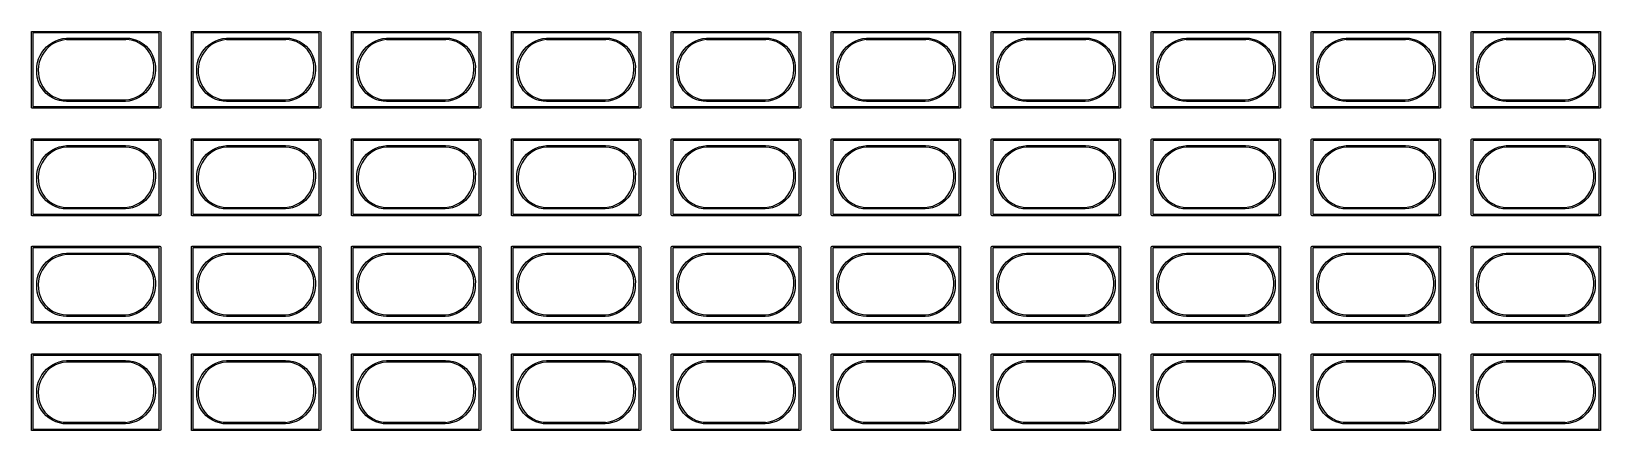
# Model space of a CAD drawing. Extents: x 85 to 202, y -139 to -109.
import ezdxf

# ---------------------------------------------------------------- set-up
doc = ezdxf.new("R2010")
doc.units = 0
doc.layers.add('BLACK', color=7, linetype='CONTINUOUS')

msp = doc.modelspace()

# ---------------------------------------------------------------- linework, layer by layer
at = {"layer": 'BLACK', "linetype": 'CONTINUOUS'}
for p, q in [((85.2895, -109.2), (85.3071, -109.157)), ((85.2895, -114.8), (85.2895, -109.2)), ((85.3071, -109.157), (85.3495, -109.139)), ((85.3495, -109.139), (94.8505, -109.139)), ((85.4095, -109.259), (85.4095, -114.74)), ((94.7905, -109.259), (85.4095, -109.259)), ((87.3592, -109.739), (87.6247, -109.674)), ((87.6247, -109.674), (87.896, -109.64)), ((87.896, -109.64), (87.896, -109.64)), ((87.896, -109.64), (87.898, -109.641)), ((87.898, -109.641), (87.9, -109.64)), ((87.9, -109.64), (92.3, -109.64)), ((92.3, -109.64), (92.5784, -109.658)), ((92.5784, -109.658), (92.8524, -109.71)), ((92.8524, -109.71), (93.1176, -109.796)), ((94.7905, -114.74), (94.7905, -109.259)), ((94.8505, -109.139), (94.8929, -109.157)), ((94.8929, -109.157), (94.9105, -109.2)), ((94.9105, -109.2), (94.9105, -114.8)), ((97.1895, -109.2), (97.2071, -109.157)), ((97.1895, -114.8), (97.1895, -109.2)), ((97.2071, -109.157), (97.2495, -109.139)), ((97.2495, -109.139), (106.75, -109.139)), ((97.3095, -109.259), (97.3095, -114.74)), ((106.691, -109.259), (97.3095, -109.259)), ((99.2592, -109.739), (99.5247, -109.674)), ((99.5247, -109.674), (99.796, -109.64)), ((99.796, -109.64), (99.796, -109.64)), ((99.796, -109.64), (99.798, -109.641)), ((99.798, -109.641), (99.8, -109.64)), ((99.8, -109.64), (104.2, -109.64)), ((104.2, -109.64), (104.478, -109.658)), ((104.478, -109.658), (104.752, -109.71)), ((104.752, -109.71), (105.018, -109.796)), ((106.691, -114.74), (106.691, -109.259)), ((106.75, -109.139), (106.793, -109.157)), ((106.793, -109.157), (106.81, -109.2)), ((106.81, -109.2), (106.81, -114.8)), ((109.09, -109.2), (109.107, -109.157)), ((109.09, -114.8), (109.09, -109.2)), ((109.107, -109.157), (109.149, -109.139)), ((109.149, -109.139), (118.65, -109.139)), ((109.209, -109.259), (109.209, -114.74)), ((118.59, -109.259), (109.209, -109.259)), ((111.159, -109.739), (111.425, -109.674)), ((111.425, -109.674), (111.696, -109.64)), ((111.696, -109.64), (111.696, -109.64)), ((111.696, -109.64), (111.698, -109.641)), ((111.698, -109.641), (111.7, -109.64)), ((111.7, -109.64), (116.1, -109.64)), ((116.1, -109.64), (116.378, -109.658)), ((116.378, -109.658), (116.652, -109.71)), ((116.652, -109.71), (116.918, -109.796)), ((118.59, -114.74), (118.59, -109.259)), ((118.65, -109.139), (118.693, -109.157)), ((118.693, -109.157), (118.71, -109.2)), ((118.71, -109.2), (118.71, -114.8)), ((120.989, -109.2), (121.007, -109.157)), ((120.989, -114.8), (120.989, -109.2)), ((121.007, -109.157), (121.049, -109.139)), ((121.049, -109.139), (130.55, -109.139)), ((121.109, -109.259), (121.109, -114.74)), ((130.49, -109.259), (121.109, -109.259)), ((123.059, -109.739), (123.325, -109.674)), ((123.325, -109.674), (123.596, -109.64)), ((123.596, -109.64), (123.596, -109.64)), ((123.596, -109.64), (123.598, -109.641)), ((123.598, -109.641), (123.6, -109.64)), ((123.6, -109.64), (128, -109.64)), ((128, -109.64), (128.278, -109.658)), ((128.278, -109.658), (128.552, -109.71)), ((128.552, -109.71), (128.818, -109.796)), ((130.49, -114.74), (130.49, -109.259)), ((130.55, -109.139), (130.593, -109.157)), ((130.593, -109.157), (130.611, -109.2)), ((130.611, -109.2), (130.611, -114.8)), ((132.889, -109.2), (132.907, -109.157)), ((132.889, -114.8), (132.889, -109.2)), ((132.907, -109.157), (132.95, -109.139)), ((132.95, -109.139), (142.451, -109.139)), ((133.01, -109.259), (133.01, -114.74)), ((142.391, -109.259), (133.01, -109.259)), ((134.959, -109.739), (135.225, -109.674)), ((135.225, -109.674), (135.496, -109.64)), ((135.496, -109.64), (135.496, -109.64)), ((135.496, -109.64), (135.498, -109.641)), ((135.498, -109.641), (135.5, -109.64)), ((135.5, -109.64), (139.9, -109.64)), ((139.9, -109.64), (140.178, -109.658)), ((140.178, -109.658), (140.452, -109.71)), ((140.452, -109.71), (140.718, -109.796)), ((142.391, -114.74), (142.391, -109.259)), ((142.451, -109.139), (142.493, -109.157)), ((142.493, -109.157), (142.511, -109.2)), ((142.511, -109.2), (142.511, -114.8)), ((144.79, -109.2), (144.807, -109.157)), ((144.79, -114.8), (144.79, -109.2)), ((144.807, -109.157), (144.85, -109.139)), ((144.85, -109.139), (154.35, -109.139)), ((144.909, -109.259), (144.909, -114.74)), ((154.29, -109.259), (144.909, -109.259)), ((146.859, -109.739), (147.125, -109.674)), ((147.125, -109.674), (147.396, -109.64)), ((147.396, -109.64), (147.396, -109.64)), ((147.396, -109.64), (147.398, -109.641)), ((147.398, -109.641), (147.4, -109.64)), ((147.4, -109.64), (151.8, -109.64)), ((151.8, -109.64), (152.078, -109.658)), ((152.078, -109.658), (152.352, -109.71)), ((152.352, -109.71), (152.618, -109.796)), ((154.29, -114.74), (154.29, -109.259)), ((154.35, -109.139), (154.393, -109.157)), ((154.393, -109.157), (154.41, -109.2)), ((154.41, -109.2), (154.41, -114.8)), ((156.689, -109.2), (156.707, -109.157)), ((156.689, -114.8), (156.689, -109.2)), ((156.707, -109.157), (156.749, -109.139)), ((156.749, -109.139), (166.25, -109.139)), ((156.809, -109.259), (156.809, -114.74)), ((166.19, -109.259), (156.809, -109.259)), ((158.759, -109.739), (159.025, -109.674)), ((159.025, -109.674), (159.296, -109.64)), ((159.296, -109.64), (159.296, -109.64)), ((159.296, -109.64), (159.298, -109.641)), ((159.298, -109.641), (159.3, -109.64)), ((159.3, -109.64), (163.7, -109.64)), ((163.7, -109.64), (163.978, -109.658)), ((163.978, -109.658), (164.252, -109.71)), ((164.252, -109.71), (164.518, -109.796)), ((166.19, -114.74), (166.19, -109.259)), ((166.25, -109.139), (166.293, -109.157)), ((166.293, -109.157), (166.31, -109.2)), ((166.31, -109.2), (166.31, -114.8)), ((168.589, -109.2), (168.607, -109.157)), ((168.589, -114.8), (168.589, -109.2)), ((168.607, -109.157), (168.649, -109.139)), ((168.649, -109.139), (178.15, -109.139)), ((168.709, -109.259), (168.709, -114.74)), ((178.09, -109.259), (168.709, -109.259)), ((170.659, -109.739), (170.925, -109.674)), ((170.925, -109.674), (171.196, -109.64)), ((171.196, -109.64), (171.196, -109.64)), ((171.196, -109.64), (171.198, -109.641)), ((171.198, -109.641), (171.2, -109.64)), ((171.2, -109.64), (175.6, -109.64)), ((175.6, -109.64), (175.878, -109.658)), ((175.878, -109.658), (176.152, -109.71)), ((176.152, -109.71), (176.418, -109.796)), ((178.09, -114.74), (178.09, -109.259)), ((178.15, -109.139), (178.193, -109.157)), ((178.193, -109.157), (178.21, -109.2)), ((178.21, -109.2), (178.21, -114.8)), ((180.489, -109.2), (180.507, -109.157)), ((180.489, -114.8), (180.489, -109.2)), ((180.507, -109.157), (180.549, -109.139)), ((180.549, -109.139), (190.05, -109.139)), ((180.609, -109.259), (180.609, -114.74)), ((189.99, -109.259), (180.609, -109.259)), ((182.559, -109.739), (182.825, -109.674)), ((182.825, -109.674), (183.096, -109.64)), ((183.096, -109.64), (183.096, -109.64)), ((183.096, -109.64), (183.098, -109.641)), ((183.098, -109.641), (183.1, -109.64)), ((183.1, -109.64), (187.5, -109.64)), ((187.5, -109.64), (187.778, -109.658)), ((187.778, -109.658), (188.052, -109.71)), ((188.052, -109.71), (188.318, -109.796)), ((189.99, -114.74), (189.99, -109.259)), ((190.05, -109.139), (190.093, -109.157)), ((190.093, -109.157), (190.111, -109.2)), ((190.111, -109.2), (190.111, -114.8)), ((192.389, -109.2), (192.407, -109.157)), ((192.389, -114.8), (192.389, -109.2)), ((192.407, -109.157), (192.45, -109.139)), ((192.45, -109.139), (201.95, -109.139)), ((192.51, -109.259), (192.51, -114.74)), ((201.891, -109.259), (192.51, -109.259)), ((194.459, -109.739), (194.725, -109.674)), ((194.725, -109.674), (194.996, -109.64)), ((194.996, -109.64), (194.996, -109.64)), ((194.996, -109.64), (194.998, -109.641)), ((194.998, -109.641), (195, -109.64)), ((195, -109.64), (199.4, -109.64)), ((199.4, -109.64), (199.678, -109.658)), ((199.678, -109.658), (199.952, -109.71)), ((199.952, -109.71), (200.218, -109.796)), ((201.891, -114.74), (201.891, -109.259)), ((201.95, -109.139), (201.993, -109.157)), ((201.993, -109.157), (202.01, -109.2)), ((202.01, -109.2), (202.01, -114.8)), ((85.9382, -110.944), (86.0741, -110.707)), ((86.0741, -110.707), (86.2366, -110.487)), ((86.2323, -110.681), (86.0818, -110.919)), ((86.4115, -110.464), (86.2323, -110.681)), ((86.2366, -110.487), (86.4233, -110.287)), ((86.6164, -110.27), (86.4115, -110.464)), ((86.4233, -110.287), (86.6318, -110.111)), ((86.8438, -110.104), (86.6164, -110.27)), ((86.6318, -110.111), (86.8594, -109.959)), ((87.0902, -109.968), (86.8438, -110.104)), ((86.8594, -109.959), (87.1029, -109.835)), ((87.3518, -109.863), (87.0902, -109.968)), ((87.1029, -109.835), (87.3592, -109.739)), ((87.6244, -109.792), (87.3518, -109.863)), ((87.8925, -109.757), (87.6244, -109.792)), ((87.9, -109.76), (87.8925, -109.757)), ((92.3, -109.76), (87.9, -109.76)), ((92.3087, -109.756), (92.3, -109.76)), ((92.5638, -109.772), (92.3087, -109.756)), ((92.8235, -109.822), (92.5638, -109.772)), ((93.0748, -109.904), (92.8235, -109.822)), ((93.3139, -110.017), (93.0748, -109.904)), ((93.1176, -109.796), (93.3698, -109.915)), ((93.5369, -110.159), (93.3139, -110.017)), ((93.3698, -109.915), (93.6051, -110.065)), ((93.7403, -110.328), (93.5369, -110.159)), ((93.6051, -110.065), (93.8198, -110.243)), ((93.9208, -110.521), (93.7403, -110.328)), ((93.8198, -110.243), (94.0103, -110.447)), ((94.0757, -110.735), (93.9208, -110.521)), ((94.0103, -110.447), (94.1737, -110.673)), ((94.2024, -110.967), (94.0757, -110.735)), ((94.1737, -110.673), (94.3074, -110.918)), ((97.8382, -110.944), (97.9741, -110.707)), ((97.9741, -110.707), (98.1366, -110.487)), ((98.1323, -110.681), (97.9818, -110.919)), ((98.3115, -110.464), (98.1323, -110.681)), ((98.1366, -110.487), (98.3233, -110.287)), ((98.5164, -110.27), (98.3115, -110.464)), ((98.3233, -110.287), (98.5318, -110.111)), ((98.7438, -110.104), (98.5164, -110.27)), ((98.5318, -110.111), (98.7594, -109.959)), ((98.9902, -109.968), (98.7438, -110.104)), ((98.7594, -109.959), (99.0029, -109.835)), ((99.2518, -109.863), (98.9902, -109.968)), ((99.0029, -109.835), (99.2592, -109.739)), ((99.5244, -109.792), (99.2518, -109.863)), ((99.7925, -109.757), (99.5244, -109.792)), ((99.8, -109.76), (99.7925, -109.757)), ((104.2, -109.76), (99.8, -109.76)), ((104.209, -109.756), (104.2, -109.76)), ((104.464, -109.772), (104.209, -109.756)), ((104.723, -109.822), (104.464, -109.772)), ((104.975, -109.904), (104.723, -109.822)), ((105.214, -110.017), (104.975, -109.904)), ((105.018, -109.796), (105.27, -109.915)), ((105.437, -110.159), (105.214, -110.017)), ((105.27, -109.915), (105.505, -110.065)), ((105.64, -110.328), (105.437, -110.159)), ((105.505, -110.065), (105.72, -110.243)), ((105.821, -110.521), (105.64, -110.328)), ((105.72, -110.243), (105.91, -110.447)), ((105.976, -110.735), (105.821, -110.521)), ((105.91, -110.447), (106.074, -110.673)), ((106.102, -110.967), (105.976, -110.735)), ((106.074, -110.673), (106.207, -110.918)), ((109.738, -110.944), (109.874, -110.707)), ((109.874, -110.707), (110.037, -110.487)), ((110.032, -110.681), (109.882, -110.919)), ((110.211, -110.464), (110.032, -110.681)), ((110.037, -110.487), (110.223, -110.287)), ((110.416, -110.27), (110.211, -110.464)), ((110.223, -110.287), (110.432, -110.111)), ((110.644, -110.104), (110.416, -110.27)), ((110.432, -110.111), (110.659, -109.959)), ((110.89, -109.968), (110.644, -110.104)), ((110.659, -109.959), (110.903, -109.835)), ((111.152, -109.863), (110.89, -109.968)), ((110.903, -109.835), (111.159, -109.739)), ((111.424, -109.792), (111.152, -109.863)), ((111.693, -109.757), (111.424, -109.792)), ((111.7, -109.76), (111.693, -109.757)), ((116.1, -109.76), (111.7, -109.76)), ((116.109, -109.756), (116.1, -109.76)), ((116.364, -109.772), (116.109, -109.756)), ((116.623, -109.822), (116.364, -109.772)), ((116.875, -109.904), (116.623, -109.822)), ((117.114, -110.017), (116.875, -109.904)), ((116.918, -109.796), (117.17, -109.915)), ((117.337, -110.159), (117.114, -110.017)), ((117.17, -109.915), (117.405, -110.065)), ((117.54, -110.328), (117.337, -110.159)), ((117.405, -110.065), (117.62, -110.243)), ((117.721, -110.521), (117.54, -110.328)), ((117.62, -110.243), (117.81, -110.447)), ((117.876, -110.735), (117.721, -110.521)), ((117.81, -110.447), (117.974, -110.673)), ((118.002, -110.967), (117.876, -110.735)), ((117.974, -110.673), (118.107, -110.918)), ((121.638, -110.944), (121.774, -110.707)), ((121.774, -110.707), (121.937, -110.487)), ((121.932, -110.681), (121.782, -110.919)), ((122.111, -110.464), (121.932, -110.681)), ((121.937, -110.487), (122.123, -110.287)), ((122.316, -110.27), (122.111, -110.464)), ((122.123, -110.287), (122.332, -110.111)), ((122.544, -110.104), (122.316, -110.27)), ((122.332, -110.111), (122.559, -109.959)), ((122.79, -109.968), (122.544, -110.104)), ((122.559, -109.959), (122.803, -109.835)), ((123.052, -109.863), (122.79, -109.968)), ((122.803, -109.835), (123.059, -109.739)), ((123.324, -109.792), (123.052, -109.863)), ((123.593, -109.757), (123.324, -109.792)), ((123.6, -109.76), (123.593, -109.757)), ((128, -109.76), (123.6, -109.76)), ((128.009, -109.756), (128, -109.76)), ((128.264, -109.772), (128.009, -109.756)), ((128.523, -109.822), (128.264, -109.772)), ((128.775, -109.904), (128.523, -109.822)), ((129.014, -110.017), (128.775, -109.904)), ((128.818, -109.796), (129.07, -109.915)), ((129.237, -110.159), (129.014, -110.017)), ((129.07, -109.915), (129.305, -110.065)), ((129.44, -110.328), (129.237, -110.159)), ((129.305, -110.065), (129.52, -110.243)), ((129.621, -110.521), (129.44, -110.328)), ((129.52, -110.243), (129.71, -110.447)), ((129.776, -110.735), (129.621, -110.521)), ((129.71, -110.447), (129.874, -110.673)), ((129.902, -110.967), (129.776, -110.735)), ((129.874, -110.673), (130.007, -110.918)), ((133.538, -110.944), (133.674, -110.707)), ((133.674, -110.707), (133.837, -110.487)), ((133.832, -110.681), (133.682, -110.919)), ((134.011, -110.464), (133.832, -110.681)), ((133.837, -110.487), (134.023, -110.287)), ((134.216, -110.27), (134.011, -110.464)), ((134.023, -110.287), (134.232, -110.111)), ((134.444, -110.104), (134.216, -110.27)), ((134.232, -110.111), (134.459, -109.959)), ((134.69, -109.968), (134.444, -110.104)), ((134.459, -109.959), (134.703, -109.835)), ((134.952, -109.863), (134.69, -109.968)), ((134.703, -109.835), (134.959, -109.739)), ((135.224, -109.792), (134.952, -109.863)), ((135.493, -109.757), (135.224, -109.792)), ((135.5, -109.76), (135.493, -109.757)), ((139.9, -109.76), (135.5, -109.76)), ((139.909, -109.756), (139.9, -109.76)), ((140.164, -109.772), (139.909, -109.756)), ((140.423, -109.822), (140.164, -109.772)), ((140.675, -109.904), (140.423, -109.822)), ((140.914, -110.017), (140.675, -109.904)), ((140.718, -109.796), (140.97, -109.915)), ((141.137, -110.159), (140.914, -110.017)), ((140.97, -109.915), (141.205, -110.065)), ((141.34, -110.328), (141.137, -110.159)), ((141.205, -110.065), (141.42, -110.243)), ((141.521, -110.521), (141.34, -110.328)), ((141.42, -110.243), (141.61, -110.447)), ((141.676, -110.735), (141.521, -110.521)), ((141.61, -110.447), (141.774, -110.673)), ((141.802, -110.967), (141.676, -110.735)), ((141.774, -110.673), (141.907, -110.918)), ((145.438, -110.944), (145.574, -110.707)), ((145.574, -110.707), (145.737, -110.487)), ((145.732, -110.681), (145.582, -110.919)), ((145.911, -110.464), (145.732, -110.681)), ((145.737, -110.487), (145.923, -110.287)), ((146.116, -110.27), (145.911, -110.464)), ((145.923, -110.287), (146.132, -110.111)), ((146.344, -110.104), (146.116, -110.27)), ((146.132, -110.111), (146.359, -109.959)), ((146.59, -109.968), (146.344, -110.104)), ((146.359, -109.959), (146.603, -109.835)), ((146.852, -109.863), (146.59, -109.968)), ((146.603, -109.835), (146.859, -109.739)), ((147.124, -109.792), (146.852, -109.863)), ((147.393, -109.757), (147.124, -109.792)), ((147.4, -109.76), (147.393, -109.757)), ((151.8, -109.76), (147.4, -109.76)), ((151.809, -109.756), (151.8, -109.76)), ((152.064, -109.772), (151.809, -109.756)), ((152.323, -109.822), (152.064, -109.772)), ((152.575, -109.904), (152.323, -109.822)), ((152.814, -110.017), (152.575, -109.904)), ((152.618, -109.796), (152.87, -109.915)), ((153.037, -110.159), (152.814, -110.017)), ((152.87, -109.915), (153.105, -110.065)), ((153.24, -110.328), (153.037, -110.159)), ((153.105, -110.065), (153.32, -110.243)), ((153.421, -110.521), (153.24, -110.328)), ((153.32, -110.243), (153.51, -110.447)), ((153.576, -110.735), (153.421, -110.521)), ((153.51, -110.447), (153.674, -110.673)), ((153.702, -110.967), (153.576, -110.735)), ((153.674, -110.673), (153.807, -110.918)), ((157.338, -110.944), (157.474, -110.707)), ((157.474, -110.707), (157.637, -110.487)), ((157.632, -110.681), (157.482, -110.919)), ((157.811, -110.464), (157.632, -110.681)), ((157.637, -110.487), (157.823, -110.287)), ((158.016, -110.27), (157.811, -110.464)), ((157.823, -110.287), (158.032, -110.111)), ((158.244, -110.104), (158.016, -110.27)), ((158.032, -110.111), (158.259, -109.959)), ((158.49, -109.968), (158.244, -110.104)), ((158.259, -109.959), (158.503, -109.835)), ((158.752, -109.863), (158.49, -109.968)), ((158.503, -109.835), (158.759, -109.739)), ((159.024, -109.792), (158.752, -109.863)), ((159.293, -109.757), (159.024, -109.792)), ((159.3, -109.76), (159.293, -109.757)), ((163.7, -109.76), (159.3, -109.76)), ((163.709, -109.756), (163.7, -109.76)), ((163.964, -109.772), (163.709, -109.756)), ((164.223, -109.822), (163.964, -109.772)), ((164.475, -109.904), (164.223, -109.822)), ((164.714, -110.017), (164.475, -109.904)), ((164.518, -109.796), (164.77, -109.915)), ((164.937, -110.159), (164.714, -110.017)), ((164.77, -109.915), (165.005, -110.065)), ((165.14, -110.328), (164.937, -110.159)), ((165.005, -110.065), (165.22, -110.243)), ((165.321, -110.521), (165.14, -110.328)), ((165.22, -110.243), (165.41, -110.447)), ((165.476, -110.735), (165.321, -110.521)), ((165.41, -110.447), (165.574, -110.673)), ((165.602, -110.967), (165.476, -110.735)), ((165.574, -110.673), (165.707, -110.918)), ((169.238, -110.944), (169.374, -110.707)), ((169.374, -110.707), (169.537, -110.487)), ((169.532, -110.681), (169.382, -110.919)), ((169.711, -110.464), (169.532, -110.681)), ((169.537, -110.487), (169.723, -110.287)), ((169.916, -110.27), (169.711, -110.464)), ((169.723, -110.287), (169.932, -110.111)), ((170.144, -110.104), (169.916, -110.27)), ((169.932, -110.111), (170.159, -109.959)), ((170.39, -109.968), (170.144, -110.104)), ((170.159, -109.959), (170.403, -109.835)), ((170.652, -109.863), (170.39, -109.968)), ((170.403, -109.835), (170.659, -109.739)), ((170.924, -109.792), (170.652, -109.863)), ((171.193, -109.757), (170.924, -109.792)), ((171.2, -109.76), (171.193, -109.757)), ((175.6, -109.76), (171.2, -109.76)), ((175.609, -109.756), (175.6, -109.76)), ((175.864, -109.772), (175.609, -109.756)), ((176.123, -109.822), (175.864, -109.772)), ((176.375, -109.904), (176.123, -109.822)), ((176.614, -110.017), (176.375, -109.904)), ((176.418, -109.796), (176.67, -109.915)), ((176.837, -110.159), (176.614, -110.017)), ((176.67, -109.915), (176.905, -110.065)), ((177.04, -110.328), (176.837, -110.159)), ((176.905, -110.065), (177.12, -110.243)), ((177.221, -110.521), (177.04, -110.328)), ((177.12, -110.243), (177.31, -110.447)), ((177.376, -110.735), (177.221, -110.521)), ((177.31, -110.447), (177.474, -110.673)), ((177.502, -110.967), (177.376, -110.735)), ((177.474, -110.673), (177.607, -110.918)), ((181.138, -110.944), (181.274, -110.707)), ((181.274, -110.707), (181.437, -110.487)), ((181.432, -110.681), (181.282, -110.919)), ((181.611, -110.464), (181.432, -110.681)), ((181.437, -110.487), (181.623, -110.287)), ((181.816, -110.27), (181.611, -110.464)), ((181.623, -110.287), (181.832, -110.111)), ((182.044, -110.104), (181.816, -110.27)), ((181.832, -110.111), (182.059, -109.959)), ((182.29, -109.968), (182.044, -110.104)), ((182.059, -109.959), (182.303, -109.835)), ((182.552, -109.863), (182.29, -109.968)), ((182.303, -109.835), (182.559, -109.739)), ((182.824, -109.792), (182.552, -109.863)), ((183.093, -109.757), (182.824, -109.792)), ((183.1, -109.76), (183.093, -109.757)), ((187.5, -109.76), (183.1, -109.76)), ((187.509, -109.756), (187.5, -109.76)), ((187.764, -109.772), (187.509, -109.756)), ((188.023, -109.822), (187.764, -109.772)), ((188.275, -109.904), (188.023, -109.822)), ((188.514, -110.017), (188.275, -109.904)), ((188.318, -109.796), (188.57, -109.915)), ((188.737, -110.159), (188.514, -110.017)), ((188.57, -109.915), (188.805, -110.065)), ((188.94, -110.328), (188.737, -110.159)), ((188.805, -110.065), (189.02, -110.243)), ((189.121, -110.521), (188.94, -110.328)), ((189.02, -110.243), (189.21, -110.447)), ((189.276, -110.735), (189.121, -110.521)), ((189.21, -110.447), (189.374, -110.673)), ((189.402, -110.967), (189.276, -110.735)), ((189.374, -110.673), (189.507, -110.918)), ((193.038, -110.944), (193.174, -110.707)), ((193.174, -110.707), (193.337, -110.487)), ((193.332, -110.681), (193.182, -110.919)), ((193.511, -110.464), (193.332, -110.681)), ((193.337, -110.487), (193.523, -110.287)), ((193.716, -110.27), (193.511, -110.464)), ((193.523, -110.287), (193.732, -110.111)), ((193.944, -110.104), (193.716, -110.27)), ((193.732, -110.111), (193.959, -109.959)), ((194.19, -109.968), (193.944, -110.104)), ((193.959, -109.959), (194.203, -109.835)), ((194.452, -109.863), (194.19, -109.968)), ((194.203, -109.835), (194.459, -109.739)), ((194.724, -109.792), (194.452, -109.863)), ((194.993, -109.757), (194.724, -109.792)), ((195, -109.76), (194.993, -109.757)), ((199.4, -109.76), (195, -109.76)), ((199.409, -109.756), (199.4, -109.76)), ((199.664, -109.772), (199.409, -109.756)), ((199.923, -109.822), (199.664, -109.772)), ((200.175, -109.904), (199.923, -109.822)), ((200.414, -110.017), (200.175, -109.904)), ((200.218, -109.796), (200.47, -109.915)), ((200.637, -110.159), (200.414, -110.017)), ((200.47, -109.915), (200.705, -110.065)), ((200.84, -110.328), (200.637, -110.159)), ((200.705, -110.065), (200.92, -110.243)), ((201.021, -110.521), (200.84, -110.328)), ((200.92, -110.243), (201.11, -110.447)), ((201.176, -110.735), (201.021, -110.521)), ((201.11, -110.447), (201.274, -110.673)), ((201.302, -110.967), (201.176, -110.735)), ((201.274, -110.673), (201.407, -110.918)), ((85.6895, -112), (85.6896, -111.998)), ((85.6896, -112), (85.6895, -112)), ((85.6896, -111.997), (85.6897, -111.996)), ((85.6896, -111.998), (85.6896, -111.997)), ((85.6896, -111.997), (85.6896, -111.997)), ((85.6915, -112.277), (85.6896, -112)), ((85.6897, -111.996), (85.7053, -111.727)), ((85.7053, -111.727), (85.7525, -111.458)), ((85.7525, -111.458), (85.8305, -111.196)), ((85.8094, -112.003), (85.8053, -112.012)), ((85.8053, -112.012), (85.807, -112.269)), ((85.8227, -111.719), (85.8056, -111.991)), ((85.8056, -111.991), (85.8095, -112)), ((85.8095, -112), (85.8088, -112.002)), ((85.8088, -112.002), (85.8094, -112.003)), ((85.8753, -111.442), (85.8227, -111.719)), ((85.8305, -111.196), (85.9382, -110.944)), ((85.9621, -111.174), (85.8753, -111.442)), ((86.0818, -110.919), (85.9621, -111.174)), ((94.2989, -111.213), (94.2024, -110.967)), ((94.3638, -111.47), (94.2989, -111.213)), ((94.3074, -110.918), (94.4092, -111.178)), ((94.3959, -111.732), (94.3638, -111.47)), ((94.377, -112.283), (94.3943, -112.009)), ((94.3905, -112), (94.3913, -111.998)), ((94.3943, -112.009), (94.3905, -112)), ((94.3906, -111.996), (94.3948, -111.987)), ((94.3913, -111.998), (94.3906, -111.996)), ((94.3948, -111.987), (94.3959, -111.732)), ((94.4092, -111.178), (94.4777, -111.448)), ((94.4777, -111.448), (94.5116, -111.725)), ((94.5103, -112.004), (94.4945, -112.275)), ((94.5104, -112.004), (94.5103, -112.004)), ((94.5116, -111.725), (94.5104, -112)), ((94.5104, -112), (94.5105, -112)), ((94.5105, -112), (94.5104, -112.001)), ((94.5104, -112.001), (94.5104, -112.004)), ((94.5104, -112.004), (94.5104, -112.004)), ((97.5895, -112), (97.5896, -111.998)), ((97.5896, -112), (97.5895, -112)), ((97.5896, -111.997), (97.5897, -111.996)), ((97.5896, -111.998), (97.5896, -111.997)), ((97.5896, -111.997), (97.5896, -111.997)), ((97.5915, -112.277), (97.5896, -112)), ((97.5897, -111.996), (97.6053, -111.727)), ((97.6053, -111.727), (97.6525, -111.458)), ((97.6525, -111.458), (97.7305, -111.196)), ((97.7094, -112.003), (97.7053, -112.012)), ((97.7053, -112.012), (97.707, -112.269)), ((97.7227, -111.719), (97.7056, -111.991)), ((97.7056, -111.991), (97.7095, -112)), ((97.7095, -112), (97.7088, -112.002)), ((97.7088, -112.002), (97.7094, -112.003)), ((97.7753, -111.442), (97.7227, -111.719)), ((97.7305, -111.196), (97.8382, -110.944)), ((97.8621, -111.174), (97.7753, -111.442)), ((97.9818, -110.919), (97.8621, -111.174)), ((106.199, -111.213), (106.102, -110.967)), ((106.264, -111.47), (106.199, -111.213)), ((106.207, -110.918), (106.309, -111.178)), ((106.296, -111.732), (106.264, -111.47)), ((106.277, -112.283), (106.294, -112.009)), ((106.29, -112), (106.291, -111.998)), ((106.294, -112.009), (106.29, -112)), ((106.291, -111.996), (106.295, -111.987)), ((106.291, -111.998), (106.291, -111.996)), ((106.295, -111.987), (106.296, -111.732)), ((106.309, -111.178), (106.378, -111.448)), ((106.378, -111.448), (106.412, -111.725)), ((106.41, -112.004), (106.394, -112.275)), ((106.412, -111.725), (106.41, -112)), ((106.41, -112), (106.41, -112)), ((106.41, -112), (106.41, -112.001)), ((106.41, -112.001), (106.41, -112.004)), ((106.41, -112.004), (106.41, -112.004)), ((106.41, -112.004), (106.41, -112.004)), ((109.489, -112), (109.49, -111.998)), ((109.49, -112), (109.489, -112)), ((109.49, -111.996), (109.505, -111.727)), ((109.49, -111.997), (109.49, -111.996)), ((109.49, -111.998), (109.49, -111.997)), ((109.49, -111.997), (109.49, -111.997)), ((109.491, -112.277), (109.49, -112)), ((109.505, -111.727), (109.553, -111.458)), ((109.553, -111.458), (109.63, -111.196)), ((109.609, -112.003), (109.605, -112.012)), ((109.605, -112.012), (109.607, -112.269)), ((109.623, -111.719), (109.606, -111.991)), ((109.606, -111.991), (109.609, -112)), ((109.609, -112), (109.609, -112.002)), ((109.609, -112.002), (109.609, -112.003)), ((109.675, -111.442), (109.623, -111.719)), ((109.63, -111.196), (109.738, -110.944)), ((109.762, -111.174), (109.675, -111.442)), ((109.882, -110.919), (109.762, -111.174)), ((118.099, -111.213), (118.002, -110.967)), ((118.164, -111.47), (118.099, -111.213)), ((118.107, -110.918), (118.209, -111.178)), ((118.196, -111.732), (118.164, -111.47)), ((118.177, -112.283), (118.194, -112.009)), ((118.191, -111.996), (118.195, -111.987)), ((118.191, -111.998), (118.191, -111.996)), ((118.191, -112), (118.191, -111.998)), ((118.194, -112.009), (118.191, -112)), ((118.195, -111.987), (118.196, -111.732)), ((118.209, -111.178), (118.278, -111.448)), ((118.278, -111.448), (118.312, -111.725)), ((118.31, -112.004), (118.294, -112.275)), ((118.312, -111.725), (118.31, -112)), ((118.31, -112), (118.31, -112)), ((118.31, -112), (118.31, -112.001)), ((118.31, -112.001), (118.31, -112.004)), ((118.31, -112.004), (118.31, -112.004)), ((118.31, -112.004), (118.31, -112.004)), ((121.389, -112), (121.39, -111.998)), ((121.39, -112), (121.389, -112)), ((121.39, -111.996), (121.405, -111.727)), ((121.39, -111.997), (121.39, -111.996)), ((121.39, -111.998), (121.39, -111.997)), ((121.39, -111.997), (121.39, -111.997)), ((121.391, -112.277), (121.39, -112)), ((121.405, -111.727), (121.453, -111.458)), ((121.453, -111.458), (121.53, -111.196)), ((121.509, -112.003), (121.505, -112.012)), ((121.505, -112.012), (121.507, -112.269)), ((121.523, -111.719), (121.506, -111.991)), ((121.506, -111.991), (121.509, -112)), ((121.509, -112), (121.509, -112.002)), ((121.509, -112.002), (121.509, -112.003)), ((121.575, -111.442), (121.523, -111.719)), ((121.53, -111.196), (121.638, -110.944)), ((121.662, -111.174), (121.575, -111.442)), ((121.782, -110.919), (121.662, -111.174)), ((129.999, -111.213), (129.902, -110.967)), ((130.064, -111.47), (129.999, -111.213)), ((130.007, -110.918), (130.109, -111.178)), ((130.096, -111.732), (130.064, -111.47)), ((130.077, -112.283), (130.094, -112.009)), ((130.09, -112), (130.091, -111.998)), ((130.094, -112.009), (130.09, -112)), ((130.091, -111.996), (130.095, -111.987)), ((130.091, -111.998), (130.091, -111.996)), ((130.095, -111.987), (130.096, -111.732)), ((130.109, -111.178), (130.178, -111.448)), ((130.178, -111.448), (130.212, -111.725)), ((130.21, -112.004), (130.194, -112.275)), ((130.212, -111.725), (130.21, -112)), ((130.21, -112), (130.21, -112)), ((130.21, -112), (130.21, -112.001)), ((130.21, -112.001), (130.21, -112.004)), ((130.21, -112.004), (130.21, -112.004)), ((130.21, -112.004), (130.21, -112.004)), ((133.29, -111.996), (133.305, -111.727)), ((133.29, -111.997), (133.29, -111.996)), ((133.29, -111.998), (133.29, -111.997)), ((133.29, -111.997), (133.29, -111.997)), ((133.29, -112), (133.29, -111.998)), ((133.291, -112.277), (133.29, -112)), ((133.29, -112), (133.29, -112)), ((133.305, -111.727), (133.353, -111.458)), ((133.353, -111.458), (133.43, -111.196)), ((133.409, -112.003), (133.405, -112.012)), ((133.405, -112.012), (133.407, -112.269)), ((133.423, -111.719), (133.406, -111.991)), ((133.406, -111.991), (133.409, -112)), ((133.409, -112), (133.409, -112.002)), ((133.409, -112.002), (133.409, -112.003)), ((133.475, -111.442), (133.423, -111.719)), ((133.43, -111.196), (133.538, -110.944)), ((133.562, -111.174), (133.475, -111.442)), ((133.682, -110.919), (133.562, -111.174)), ((141.899, -111.213), (141.802, -110.967)), ((141.964, -111.47), (141.899, -111.213)), ((141.907, -110.918), (142.009, -111.178)), ((141.996, -111.732), (141.964, -111.47)), ((141.977, -112.283), (141.994, -112.009)), ((141.99, -112), (141.991, -111.998)), ((141.994, -112.009), (141.99, -112)), ((141.991, -111.996), (141.995, -111.987)), ((141.991, -111.998), (141.991, -111.996)), ((141.995, -111.987), (141.996, -111.732)), ((142.009, -111.178), (142.078, -111.448)), ((142.078, -111.448), (142.112, -111.725)), ((142.11, -112.004), (142.094, -112.275)), ((142.112, -111.725), (142.11, -112)), ((142.11, -112), (142.111, -112)), ((142.111, -112), (142.11, -112.001)), ((142.11, -112.001), (142.11, -112.004)), ((142.11, -112.004), (142.11, -112.004)), ((142.11, -112.004), (142.11, -112.004)), ((145.189, -112), (145.19, -111.998)), ((145.19, -112), (145.189, -112)), ((145.19, -111.996), (145.205, -111.727)), ((145.19, -111.997), (145.19, -111.996)), ((145.19, -111.998), (145.19, -111.997)), ((145.19, -111.997), (145.19, -111.997)), ((145.191, -112.277), (145.19, -112)), ((145.205, -111.727), (145.253, -111.458)), ((145.253, -111.458), (145.33, -111.196)), ((145.309, -112.003), (145.305, -112.012)), ((145.305, -112.012), (145.307, -112.269)), ((145.323, -111.719), (145.306, -111.991)), ((145.306, -111.991), (145.309, -112)), ((145.309, -112), (145.309, -112.002)), ((145.309, -112.002), (145.309, -112.003)), ((145.375, -111.442), (145.323, -111.719)), ((145.33, -111.196), (145.438, -110.944)), ((145.462, -111.174), (145.375, -111.442)), ((145.582, -110.919), (145.462, -111.174)), ((153.799, -111.213), (153.702, -110.967)), ((153.864, -111.47), (153.799, -111.213)), ((153.807, -110.918), (153.909, -111.178)), ((153.896, -111.732), (153.864, -111.47)), ((153.877, -112.283), (153.894, -112.009)), ((153.891, -111.996), (153.895, -111.987)), ((153.891, -111.998), (153.891, -111.996)), ((153.891, -112), (153.891, -111.998)), ((153.894, -112.009), (153.891, -112)), ((153.895, -111.987), (153.896, -111.732)), ((153.909, -111.178), (153.978, -111.448)), ((153.978, -111.448), (154.012, -111.725)), ((154.01, -112.004), (153.994, -112.275)), ((154.012, -111.725), (154.01, -112)), ((154.01, -112), (154.01, -112)), ((154.01, -112), (154.01, -112.001)), ((154.01, -112.001), (154.01, -112.004)), ((154.01, -112.004), (154.01, -112.004)), ((154.01, -112.004), (154.01, -112.004)), ((157.089, -112), (157.09, -111.998)), ((157.09, -112), (157.089, -112)), ((157.09, -111.996), (157.105, -111.727)), ((157.09, -111.997), (157.09, -111.996)), ((157.09, -111.998), (157.09, -111.997)), ((157.09, -111.997), (157.09, -111.997)), ((157.091, -112.277), (157.09, -112)), ((157.105, -111.727), (157.153, -111.458)), ((157.153, -111.458), (157.23, -111.196)), ((157.209, -112.003), (157.205, -112.012)), ((157.205, -112.012), (157.207, -112.269)), ((157.223, -111.719), (157.206, -111.991)), ((157.206, -111.991), (157.209, -112)), ((157.209, -112), (157.209, -112.002)), ((157.209, -112.002), (157.209, -112.003)), ((157.275, -111.442), (157.223, -111.719)), ((157.23, -111.196), (157.338, -110.944)), ((157.362, -111.174), (157.275, -111.442)), ((157.482, -110.919), (157.362, -111.174)), ((165.699, -111.213), (165.602, -110.967)), ((165.764, -111.47), (165.699, -111.213)), ((165.707, -110.918), (165.809, -111.178)), ((165.796, -111.732), (165.764, -111.47)), ((165.777, -112.283), (165.794, -112.009)), ((165.79, -112), (165.791, -111.998)), ((165.794, -112.009), (165.79, -112)), ((165.791, -111.996), (165.795, -111.987)), ((165.791, -111.998), (165.791, -111.996)), ((165.795, -111.987), (165.796, -111.732)), ((165.809, -111.178), (165.878, -111.448)), ((165.878, -111.448), (165.912, -111.725)), ((165.91, -112.004), (165.894, -112.275)), ((165.912, -111.725), (165.91, -112)), ((165.91, -112), (165.91, -112)), ((165.91, -112), (165.91, -112.001)), ((165.91, -112.001), (165.91, -112.004)), ((165.91, -112.004), (165.91, -112.004)), ((165.91, -112.004), (165.91, -112.004)), ((168.989, -112), (168.99, -111.998)), ((168.99, -112), (168.989, -112)), ((168.99, -111.996), (169.005, -111.727)), ((168.99, -111.997), (168.99, -111.996)), ((168.99, -111.998), (168.99, -111.997)), ((168.99, -111.997), (168.99, -111.997)), ((168.991, -112.277), (168.99, -112)), ((169.005, -111.727), (169.053, -111.458)), ((169.053, -111.458), (169.13, -111.196)), ((169.109, -112.003), (169.105, -112.012)), ((169.105, -112.012), (169.107, -112.269)), ((169.123, -111.719), (169.106, -111.991)), ((169.106, -111.991), (169.109, -112)), ((169.109, -112), (169.109, -112.002)), ((169.109, -112.002), (169.109, -112.003)), ((169.175, -111.442), (169.123, -111.719)), ((169.13, -111.196), (169.238, -110.944)), ((169.262, -111.174), (169.175, -111.442)), ((169.382, -110.919), (169.262, -111.174)), ((177.599, -111.213), (177.502, -110.967)), ((177.664, -111.47), (177.599, -111.213)), ((177.607, -110.918), (177.709, -111.178)), ((177.696, -111.732), (177.664, -111.47)), ((177.677, -112.283), (177.694, -112.009)), ((177.69, -112), (177.691, -111.998)), ((177.694, -112.009), (177.69, -112)), ((177.691, -111.996), (177.695, -111.987)), ((177.691, -111.998), (177.691, -111.996)), ((177.695, -111.987), (177.696, -111.732)), ((177.709, -111.178), (177.778, -111.448)), ((177.778, -111.448), (177.812, -111.725)), ((177.81, -112.004), (177.794, -112.275)), ((177.812, -111.725), (177.81, -112)), ((177.81, -112), (177.81, -112)), ((177.81, -112), (177.81, -112.001)), ((177.81, -112.001), (177.81, -112.004)), ((177.81, -112.004), (177.81, -112.004)), ((177.81, -112.004), (177.81, -112.004)), ((180.889, -112), (180.89, -111.998)), ((180.89, -112), (180.889, -112)), ((180.89, -111.996), (180.905, -111.727)), ((180.89, -111.997), (180.89, -111.996)), ((180.89, -111.998), (180.89, -111.997)), ((180.89, -111.997), (180.89, -111.997)), ((180.891, -112.277), (180.89, -112)), ((180.905, -111.727), (180.953, -111.458)), ((180.953, -111.458), (181.03, -111.196)), ((181.009, -112.003), (181.005, -112.012)), ((181.005, -112.012), (181.007, -112.269)), ((181.023, -111.719), (181.006, -111.991)), ((181.006, -111.991), (181.01, -112)), ((181.01, -112), (181.009, -112.002)), ((181.009, -112.002), (181.009, -112.003)), ((181.075, -111.442), (181.023, -111.719)), ((181.03, -111.196), (181.138, -110.944)), ((181.162, -111.174), (181.075, -111.442)), ((181.282, -110.919), (181.162, -111.174)), ((189.499, -111.213), (189.402, -110.967)), ((189.564, -111.47), (189.499, -111.213)), ((189.507, -110.918), (189.609, -111.178)), ((189.596, -111.732), (189.564, -111.47)), ((189.577, -112.283), (189.594, -112.009)), ((189.59, -112), (189.591, -111.998)), ((189.594, -112.009), (189.59, -112)), ((189.591, -111.996), (189.595, -111.987)), ((189.591, -111.998), (189.591, -111.996)), ((189.595, -111.987), (189.596, -111.732)), ((189.609, -111.178), (189.678, -111.448)), ((189.678, -111.448), (189.712, -111.725)), ((189.71, -112.004), (189.694, -112.275)), ((189.712, -111.725), (189.71, -112)), ((189.71, -112), (189.71, -112)), ((189.71, -112), (189.71, -112.001)), ((189.71, -112.001), (189.71, -112.004)), ((189.71, -112.004), (189.71, -112.004)), ((189.71, -112.004), (189.71, -112.004)), ((192.79, -111.996), (192.805, -111.727)), ((192.79, -111.997), (192.79, -111.996)), ((192.79, -111.998), (192.79, -111.997)), ((192.79, -111.997), (192.79, -111.997)), ((192.79, -112), (192.79, -111.998)), ((192.791, -112.277), (192.79, -112)), ((192.79, -112), (192.79, -112)), ((192.805, -111.727), (192.853, -111.458)), ((192.853, -111.458), (192.93, -111.196)), ((192.909, -112.003), (192.905, -112.012)), ((192.905, -112.012), (192.907, -112.269)), ((192.923, -111.719), (192.906, -111.991)), ((192.906, -111.991), (192.909, -112)), ((192.909, -112), (192.909, -112.002)), ((192.909, -112.002), (192.909, -112.003)), ((192.975, -111.442), (192.923, -111.719)), ((192.93, -111.196), (193.038, -110.944)), ((193.062, -111.174), (192.975, -111.442)), ((193.182, -110.919), (193.062, -111.174)), ((201.399, -111.213), (201.302, -110.967)), ((201.464, -111.47), (201.399, -111.213)), ((201.407, -110.918), (201.509, -111.178)), ((201.496, -111.732), (201.464, -111.47)), ((201.477, -112.283), (201.494, -112.009)), ((201.49, -112), (201.491, -111.998)), ((201.494, -112.009), (201.49, -112)), ((201.491, -111.996), (201.495, -111.987)), ((201.491, -111.998), (201.491, -111.996)), ((201.495, -111.987), (201.496, -111.732)), ((201.509, -111.178), (201.578, -111.448)), ((201.578, -111.448), (201.612, -111.725)), ((201.61, -112.004), (201.594, -112.275)), ((201.612, -111.725), (201.61, -112)), ((201.61, -112), (201.611, -112)), ((201.611, -112), (201.61, -112.001)), ((201.61, -112.001), (201.61, -112.004)), ((201.61, -112.004), (201.61, -112.004)), ((201.61, -112.004), (201.61, -112.004)), ((85.7283, -112.554), (85.6915, -112.277)), ((85.7995, -112.825), (85.7283, -112.554)), ((85.9039, -113.084), (85.7995, -112.825)), ((85.807, -112.269), (85.8419, -112.532)), ((85.8419, -112.532), (85.9094, -112.788)), ((86.0398, -113.329), (85.9039, -113.084)), ((85.9094, -112.788), (86.0084, -113.035)), ((86.0084, -113.035), (86.1374, -113.267)), ((93.9617, -113.327), (94.1143, -113.088)), ((94.1143, -113.088), (94.2356, -112.831)), ((94.2583, -113.062), (94.1204, -113.301)), ((94.2356, -112.831), (94.3236, -112.562)), ((94.3675, -112.81), (94.2583, -113.062)), ((94.3236, -112.562), (94.377, -112.283)), ((94.4466, -112.546), (94.3675, -112.81)), ((94.4945, -112.275), (94.4466, -112.546)), ((97.6283, -112.554), (97.5915, -112.277)), ((97.6995, -112.825), (97.6283, -112.554)), ((97.8039, -113.084), (97.6995, -112.825)), ((97.707, -112.269), (97.7419, -112.532)), ((97.7419, -112.532), (97.8094, -112.788)), ((97.9398, -113.329), (97.8039, -113.084)), ((97.8094, -112.788), (97.9084, -113.035)), ((97.9084, -113.035), (98.0374, -113.267)), ((105.862, -113.327), (106.014, -113.088)), ((106.014, -113.088), (106.136, -112.831)), ((106.158, -113.062), (106.02, -113.301)), ((106.136, -112.831), (106.224, -112.562)), ((106.268, -112.81), (106.158, -113.062)), ((106.224, -112.562), (106.277, -112.283)), ((106.347, -112.546), (106.268, -112.81)), ((106.394, -112.275), (106.347, -112.546)), ((109.528, -112.554), (109.491, -112.277)), ((109.599, -112.825), (109.528, -112.554)), ((109.704, -113.084), (109.599, -112.825)), ((109.607, -112.269), (109.642, -112.532)), ((109.642, -112.532), (109.709, -112.788)), ((109.84, -113.329), (109.704, -113.084)), ((109.709, -112.788), (109.808, -113.035)), ((109.808, -113.035), (109.937, -113.267)), ((117.762, -113.327), (117.914, -113.088)), ((117.914, -113.088), (118.036, -112.831)), ((118.058, -113.062), (117.92, -113.301)), ((118.036, -112.831), (118.124, -112.562)), ((118.168, -112.81), (118.058, -113.062)), ((118.124, -112.562), (118.177, -112.283)), ((118.247, -112.546), (118.168, -112.81)), ((118.294, -112.275), (118.247, -112.546)), ((121.428, -112.554), (121.391, -112.277)), ((121.499, -112.825), (121.428, -112.554)), ((121.604, -113.084), (121.499, -112.825)), ((121.507, -112.269), (121.542, -112.532)), ((121.542, -112.532), (121.609, -112.788)), ((121.74, -113.329), (121.604, -113.084)), ((121.609, -112.788), (121.708, -113.035)), ((121.708, -113.035), (121.837, -113.267)), ((129.662, -113.327), (129.814, -113.088)), ((129.814, -113.088), (129.936, -112.831)), ((129.958, -113.062), (129.82, -113.301)), ((129.936, -112.831), (130.024, -112.562)), ((130.068, -112.81), (129.958, -113.062)), ((130.024, -112.562), (130.077, -112.283)), ((130.147, -112.546), (130.068, -112.81)), ((130.194, -112.275), (130.147, -112.546)), ((133.328, -112.554), (133.291, -112.277)), ((133.399, -112.825), (133.328, -112.554)), ((133.504, -113.084), (133.399, -112.825)), ((133.407, -112.269), (133.442, -112.532)), ((133.442, -112.532), (133.509, -112.788)), ((133.64, -113.329), (133.504, -113.084)), ((133.509, -112.788), (133.608, -113.035)), ((133.608, -113.035), (133.737, -113.267)), ((141.562, -113.327), (141.714, -113.088)), ((141.714, -113.088), (141.836, -112.831)), ((141.858, -113.062), (141.72, -113.301)), ((141.836, -112.831), (141.924, -112.562)), ((141.968, -112.81), (141.858, -113.062)), ((141.924, -112.562), (141.977, -112.283)), ((142.047, -112.546), (141.968, -112.81)), ((142.094, -112.275), (142.047, -112.546)), ((145.228, -112.554), (145.191, -112.277)), ((145.299, -112.825), (145.228, -112.554)), ((145.404, -113.084), (145.299, -112.825)), ((145.307, -112.269), (145.342, -112.532)), ((145.342, -112.532), (145.409, -112.788)), ((145.54, -113.329), (145.404, -113.084)), ((145.409, -112.788), (145.508, -113.035)), ((145.508, -113.035), (145.637, -113.267)), ((153.462, -113.327), (153.614, -113.088)), ((153.614, -113.088), (153.736, -112.831)), ((153.758, -113.062), (153.62, -113.301)), ((153.736, -112.831), (153.824, -112.562)), ((153.868, -112.81), (153.758, -113.062)), ((153.824, -112.562), (153.877, -112.283)), ((153.947, -112.546), (153.868, -112.81)), ((153.994, -112.275), (153.947, -112.546)), ((157.128, -112.554), (157.091, -112.277)), ((157.199, -112.825), (157.128, -112.554)), ((157.304, -113.084), (157.199, -112.825)), ((157.207, -112.269), (157.242, -112.532)), ((157.242, -112.532), (157.309, -112.788)), ((157.44, -113.329), (157.304, -113.084)), ((157.309, -112.788), (157.408, -113.035)), ((157.408, -113.035), (157.537, -113.267)), ((165.362, -113.327), (165.514, -113.088)), ((165.514, -113.088), (165.636, -112.831)), ((165.658, -113.062), (165.52, -113.301)), ((165.636, -112.831), (165.724, -112.562)), ((165.768, -112.81), (165.658, -113.062)), ((165.724, -112.562), (165.777, -112.283)), ((165.847, -112.546), (165.768, -112.81)), ((165.894, -112.275), (165.847, -112.546)), ((169.028, -112.554), (168.991, -112.277)), ((169.099, -112.825), (169.028, -112.554)), ((169.204, -113.084), (169.099, -112.825)), ((169.107, -112.269), (169.142, -112.532)), ((169.142, -112.532), (169.209, -112.788)), ((169.34, -113.329), (169.204, -113.084)), ((169.209, -112.788), (169.308, -113.035)), ((169.308, -113.035), (169.437, -113.267)), ((177.262, -113.327), (177.414, -113.088)), ((177.414, -113.088), (177.536, -112.831)), ((177.558, -113.062), (177.42, -113.301)), ((177.536, -112.831), (177.624, -112.562)), ((177.668, -112.81), (177.558, -113.062)), ((177.624, -112.562), (177.677, -112.283)), ((177.747, -112.546), (177.668, -112.81)), ((177.794, -112.275), (177.747, -112.546)), ((180.928, -112.554), (180.891, -112.277)), ((180.999, -112.825), (180.928, -112.554)), ((181.104, -113.084), (180.999, -112.825)), ((181.007, -112.269), (181.042, -112.532)), ((181.042, -112.532), (181.109, -112.788)), ((181.24, -113.329), (181.104, -113.084)), ((181.109, -112.788), (181.208, -113.035)), ((181.208, -113.035), (181.337, -113.267)), ((189.162, -113.327), (189.314, -113.088)), ((189.314, -113.088), (189.436, -112.831)), ((189.458, -113.062), (189.32, -113.301)), ((189.436, -112.831), (189.524, -112.562)), ((189.568, -112.81), (189.458, -113.062)), ((189.524, -112.562), (189.577, -112.283)), ((189.647, -112.546), (189.568, -112.81)), ((189.694, -112.275), (189.647, -112.546)), ((192.828, -112.554), (192.791, -112.277)), ((192.899, -112.825), (192.828, -112.554)), ((193.004, -113.084), (192.899, -112.825)), ((192.907, -112.269), (192.942, -112.532)), ((192.942, -112.532), (193.009, -112.788)), ((193.14, -113.329), (193.004, -113.084)), ((193.009, -112.788), (193.108, -113.035)), ((193.108, -113.035), (193.237, -113.267)), ((201.062, -113.327), (201.214, -113.088)), ((201.214, -113.088), (201.336, -112.831)), ((201.358, -113.062), (201.22, -113.301)), ((201.336, -112.831), (201.424, -112.562)), ((201.468, -112.81), (201.358, -113.062)), ((201.424, -112.562), (201.477, -112.283)), ((201.547, -112.546), (201.468, -112.81)), ((201.594, -112.275), (201.547, -112.546)), ((86.2053, -113.555), (86.0398, -113.329)), ((86.1374, -113.267), (86.2942, -113.481)), ((86.3976, -113.758), (86.2053, -113.555)), ((86.2942, -113.481), (86.4766, -113.674)), ((86.6138, -113.936), (86.3976, -113.758)), ((86.4766, -113.674), (86.6817, -113.842)), ((86.8506, -114.085), (86.6138, -113.936)), ((86.6817, -113.842), (86.9061, -113.984)), ((87.1041, -114.204), (86.8506, -114.085)), ((86.9061, -113.984), (87.1465, -114.096)), ((87.3704, -114.29), (87.1041, -114.204)), ((87.1465, -114.096), (87.3991, -114.178)), ((87.6454, -114.343), (87.3704, -114.29)), ((87.3991, -114.178), (87.6598, -114.228)), ((87.8956, -114.358), (87.6454, -114.343)), ((87.6598, -114.228), (87.8945, -114.242)), ((87.8945, -114.242), (87.9, -114.24)), ((87.9, -114.36), (87.8956, -114.358)), ((87.9, -114.24), (92.2752, -114.24)), ((92.2752, -114.36), (87.9, -114.36)), ((92.2752, -114.24), (92.2831, -114.243)), ((92.2769, -114.359), (92.2752, -114.36)), ((92.2786, -114.36), (92.2769, -114.359)), ((92.5521, -114.329), (92.2786, -114.36)), ((92.2786, -114.36), (92.2786, -114.36)), ((92.2831, -114.243), (92.5538, -114.211)), ((92.8201, -114.266), (92.5521, -114.329)), ((92.5538, -114.211), (92.8289, -114.142)), ((93.079, -114.172), (92.8201, -114.266)), ((92.8289, -114.142), (93.0932, -114.039)), ((93.3253, -114.049), (93.079, -114.172)), ((93.0932, -114.039), (93.3425, -113.904)), ((93.5555, -113.898), (93.3253, -114.049)), ((93.3425, -113.904), (93.5727, -113.738)), ((93.7666, -113.721), (93.5555, -113.898)), ((93.5727, -113.738), (93.7802, -113.545)), ((93.9558, -113.521), (93.7666, -113.721)), ((93.7802, -113.545), (93.9617, -113.327)), ((94.1204, -113.301), (93.9558, -113.521)), ((98.1053, -113.555), (97.9398, -113.329)), ((98.0374, -113.267), (98.1942, -113.481)), ((98.2976, -113.758), (98.1053, -113.555)), ((98.1942, -113.481), (98.3766, -113.674)), ((98.5138, -113.936), (98.2976, -113.758)), ((98.3766, -113.674), (98.5817, -113.842)), ((98.7506, -114.085), (98.5138, -113.936)), ((98.5817, -113.842), (98.8061, -113.984)), ((99.0041, -114.204), (98.7506, -114.085)), ((98.8061, -113.984), (99.0465, -114.096)), ((99.2704, -114.29), (99.0041, -114.204)), ((99.0465, -114.096), (99.2991, -114.178)), ((99.5454, -114.343), (99.2704, -114.29)), ((99.2991, -114.178), (99.5598, -114.228)), ((99.7956, -114.358), (99.5454, -114.343)), ((99.5598, -114.228), (99.7945, -114.242)), ((99.7945, -114.242), (99.8, -114.24)), ((99.8, -114.36), (99.7956, -114.358)), ((99.8, -114.24), (104.175, -114.24)), ((104.175, -114.36), (99.8, -114.36)), ((104.175, -114.24), (104.183, -114.243)), ((104.177, -114.359), (104.175, -114.36)), ((104.179, -114.36), (104.177, -114.359)), ((104.452, -114.329), (104.179, -114.36)), ((104.179, -114.36), (104.179, -114.36)), ((104.183, -114.243), (104.454, -114.211)), ((104.72, -114.266), (104.452, -114.329)), ((104.454, -114.211), (104.729, -114.142)), ((104.979, -114.172), (104.72, -114.266)), ((104.729, -114.142), (104.993, -114.039)), ((105.225, -114.049), (104.979, -114.172)), ((104.993, -114.039), (105.242, -113.904)), ((105.456, -113.898), (105.225, -114.049)), ((105.242, -113.904), (105.473, -113.738)), ((105.667, -113.721), (105.456, -113.898)), ((105.473, -113.738), (105.68, -113.545)), ((105.856, -113.521), (105.667, -113.721)), ((105.68, -113.545), (105.862, -113.327)), ((106.02, -113.301), (105.856, -113.521)), ((110.005, -113.555), (109.84, -113.329)), ((109.937, -113.267), (110.094, -113.481)), ((110.198, -113.758), (110.005, -113.555)), ((110.094, -113.481), (110.277, -113.674)), ((110.414, -113.936), (110.198, -113.758)), ((110.277, -113.674), (110.482, -113.842)), ((110.651, -114.085), (110.414, -113.936)), ((110.482, -113.842), (110.706, -113.984)), ((110.904, -114.204), (110.651, -114.085)), ((110.706, -113.984), (110.947, -114.096)), ((111.17, -114.29), (110.904, -114.204)), ((110.947, -114.096), (111.199, -114.178)), ((111.445, -114.343), (111.17, -114.29)), ((111.199, -114.178), (111.46, -114.228)), ((111.696, -114.358), (111.445, -114.343)), ((111.46, -114.228), (111.694, -114.242)), ((111.694, -114.242), (111.7, -114.24)), ((111.7, -114.36), (111.696, -114.358)), ((111.7, -114.24), (116.075, -114.24)), ((116.075, -114.36), (111.7, -114.36)), ((116.075, -114.24), (116.083, -114.243)), ((116.077, -114.359), (116.075, -114.36)), ((116.079, -114.36), (116.077, -114.359)), ((116.352, -114.329), (116.079, -114.36)), ((116.079, -114.36), (116.079, -114.36)), ((116.083, -114.243), (116.354, -114.211)), ((116.62, -114.266), (116.352, -114.329)), ((116.354, -114.211), (116.629, -114.142)), ((116.879, -114.172), (116.62, -114.266)), ((116.629, -114.142), (116.893, -114.039)), ((117.125, -114.049), (116.879, -114.172)), ((116.893, -114.039), (117.142, -113.904)), ((117.356, -113.898), (117.125, -114.049)), ((117.142, -113.904), (117.373, -113.738)), ((117.567, -113.721), (117.356, -113.898)), ((117.373, -113.738), (117.58, -113.545)), ((117.756, -113.521), (117.567, -113.721)), ((117.58, -113.545), (117.762, -113.327)), ((117.92, -113.301), (117.756, -113.521)), ((121.905, -113.555), (121.74, -113.329)), ((121.837, -113.267), (121.994, -113.481)), ((122.098, -113.758), (121.905, -113.555)), ((121.994, -113.481), (122.177, -113.674)), ((122.314, -113.936), (122.098, -113.758)), ((122.177, -113.674), (122.382, -113.842)), ((122.551, -114.085), (122.314, -113.936)), ((122.382, -113.842), (122.606, -113.984)), ((122.804, -114.204), (122.551, -114.085)), ((122.606, -113.984), (122.847, -114.096)), ((123.07, -114.29), (122.804, -114.204)), ((122.847, -114.096), (123.099, -114.178)), ((123.345, -114.343), (123.07, -114.29)), ((123.099, -114.178), (123.36, -114.228)), ((123.596, -114.358), (123.345, -114.343)), ((123.36, -114.228), (123.594, -114.242)), ((123.594, -114.242), (123.6, -114.24)), ((123.6, -114.36), (123.596, -114.358)), ((123.6, -114.24), (127.975, -114.24)), ((127.975, -114.36), (123.6, -114.36)), ((127.975, -114.24), (127.983, -114.243)), ((127.977, -114.359), (127.975, -114.36)), ((127.979, -114.36), (127.977, -114.359)), ((128.252, -114.329), (127.979, -114.36)), ((127.979, -114.36), (127.979, -114.36)), ((127.983, -114.243), (128.254, -114.211)), ((128.52, -114.266), (128.252, -114.329)), ((128.254, -114.211), (128.529, -114.142)), ((128.779, -114.172), (128.52, -114.266)), ((128.529, -114.142), (128.793, -114.039)), ((129.025, -114.049), (128.779, -114.172)), ((128.793, -114.039), (129.042, -113.904)), ((129.256, -113.898), (129.025, -114.049)), ((129.042, -113.904), (129.273, -113.738)), ((129.467, -113.721), (129.256, -113.898)), ((129.273, -113.738), (129.48, -113.545)), ((129.656, -113.521), (129.467, -113.721)), ((129.48, -113.545), (129.662, -113.327)), ((129.82, -113.301), (129.656, -113.521)), ((133.805, -113.555), (133.64, -113.329)), ((133.737, -113.267), (133.894, -113.481)), ((133.998, -113.758), (133.805, -113.555)), ((133.894, -113.481), (134.077, -113.674)), ((134.214, -113.936), (133.998, -113.758)), ((134.077, -113.674), (134.282, -113.842)), ((134.451, -114.085), (134.214, -113.936)), ((134.282, -113.842), (134.506, -113.984)), ((134.704, -114.204), (134.451, -114.085)), ((134.506, -113.984), (134.747, -114.096)), ((134.97, -114.29), (134.704, -114.204)), ((134.747, -114.096), (134.999, -114.178)), ((135.245, -114.343), (134.97, -114.29)), ((134.999, -114.178), (135.26, -114.228)), ((135.496, -114.358), (135.245, -114.343)), ((135.26, -114.228), (135.494, -114.242)), ((135.494, -114.242), (135.5, -114.24)), ((135.5, -114.36), (135.496, -114.358)), ((135.5, -114.24), (139.875, -114.24)), ((139.875, -114.36), (135.5, -114.36)), ((139.875, -114.24), (139.883, -114.243)), ((139.877, -114.359), (139.875, -114.36)), ((139.879, -114.36), (139.877, -114.359)), ((140.152, -114.329), (139.879, -114.36)), ((139.879, -114.36), (139.879, -114.36)), ((139.883, -114.243), (140.154, -114.211)), ((140.42, -114.266), (140.152, -114.329)), ((140.154, -114.211), (140.429, -114.142)), ((140.679, -114.172), (140.42, -114.266)), ((140.429, -114.142), (140.693, -114.039)), ((140.925, -114.049), (140.679, -114.172)), ((140.693, -114.039), (140.942, -113.904)), ((141.156, -113.898), (140.925, -114.049)), ((140.942, -113.904), (141.173, -113.738)), ((141.367, -113.721), (141.156, -113.898)), ((141.173, -113.738), (141.38, -113.545)), ((141.556, -113.521), (141.367, -113.721)), ((141.38, -113.545), (141.562, -113.327)), ((141.72, -113.301), (141.556, -113.521)), ((145.705, -113.555), (145.54, -113.329)), ((145.637, -113.267), (145.794, -113.481)), ((145.898, -113.758), (145.705, -113.555)), ((145.794, -113.481), (145.977, -113.674)), ((146.114, -113.936), (145.898, -113.758)), ((145.977, -113.674), (146.182, -113.842)), ((146.351, -114.085), (146.114, -113.936)), ((146.182, -113.842), (146.406, -113.984)), ((146.604, -114.204), (146.351, -114.085)), ((146.406, -113.984), (146.647, -114.096)), ((146.87, -114.29), (146.604, -114.204)), ((146.647, -114.096), (146.899, -114.178)), ((147.145, -114.343), (146.87, -114.29)), ((146.899, -114.178), (147.16, -114.228)), ((147.396, -114.358), (147.145, -114.343)), ((147.16, -114.228), (147.394, -114.242)), ((147.394, -114.242), (147.4, -114.24)), ((147.4, -114.36), (147.396, -114.358)), ((147.4, -114.24), (151.775, -114.24)), ((151.775, -114.36), (147.4, -114.36)), ((151.775, -114.24), (151.783, -114.243)), ((151.777, -114.359), (151.775, -114.36)), ((151.779, -114.36), (151.777, -114.359)), ((152.052, -114.329), (151.779, -114.36)), ((151.779, -114.36), (151.779, -114.36)), ((151.783, -114.243), (152.054, -114.211)), ((152.32, -114.266), (152.052, -114.329)), ((152.054, -114.211), (152.329, -114.142)), ((152.579, -114.172), (152.32, -114.266)), ((152.329, -114.142), (152.593, -114.039)), ((152.825, -114.049), (152.579, -114.172)), ((152.593, -114.039), (152.842, -113.904)), ((153.056, -113.898), (152.825, -114.049)), ((152.842, -113.904), (153.073, -113.738)), ((153.267, -113.721), (153.056, -113.898)), ((153.073, -113.738), (153.28, -113.545)), ((153.456, -113.521), (153.267, -113.721)), ((153.28, -113.545), (153.462, -113.327)), ((153.62, -113.301), (153.456, -113.521)), ((157.605, -113.555), (157.44, -113.329)), ((157.537, -113.267), (157.694, -113.481)), ((157.798, -113.758), (157.605, -113.555)), ((157.694, -113.481), (157.877, -113.674)), ((158.014, -113.936), (157.798, -113.758)), ((157.877, -113.674), (158.082, -113.842)), ((158.251, -114.085), (158.014, -113.936)), ((158.082, -113.842), (158.306, -113.984)), ((158.504, -114.204), (158.251, -114.085)), ((158.306, -113.984), (158.547, -114.096)), ((158.77, -114.29), (158.504, -114.204)), ((158.547, -114.096), (158.799, -114.178)), ((159.045, -114.343), (158.77, -114.29)), ((158.799, -114.178), (159.06, -114.228)), ((159.296, -114.358), (159.045, -114.343)), ((159.06, -114.228), (159.294, -114.242)), ((159.294, -114.242), (159.3, -114.24)), ((159.3, -114.36), (159.296, -114.358)), ((159.3, -114.24), (163.675, -114.24)), ((163.675, -114.36), (159.3, -114.36)), ((163.675, -114.24), (163.683, -114.243)), ((163.677, -114.359), (163.675, -114.36)), ((163.679, -114.36), (163.677, -114.359)), ((163.952, -114.329), (163.679, -114.36)), ((163.679, -114.36), (163.679, -114.36)), ((163.683, -114.243), (163.954, -114.211)), ((164.22, -114.266), (163.952, -114.329)), ((163.954, -114.211), (164.229, -114.142)), ((164.479, -114.172), (164.22, -114.266)), ((164.229, -114.142), (164.493, -114.039)), ((164.725, -114.049), (164.479, -114.172)), ((164.493, -114.039), (164.742, -113.904)), ((164.956, -113.898), (164.725, -114.049)), ((164.742, -113.904), (164.973, -113.738)), ((165.167, -113.721), (164.956, -113.898)), ((164.973, -113.738), (165.18, -113.545)), ((165.356, -113.521), (165.167, -113.721)), ((165.18, -113.545), (165.362, -113.327)), ((165.52, -113.301), (165.356, -113.521)), ((169.505, -113.555), (169.34, -113.329)), ((169.437, -113.267), (169.594, -113.481)), ((169.698, -113.758), (169.505, -113.555)), ((169.594, -113.481), (169.777, -113.674)), ((169.914, -113.936), (169.698, -113.758)), ((169.777, -113.674), (169.982, -113.842)), ((170.151, -114.085), (169.914, -113.936)), ((169.982, -113.842), (170.206, -113.984)), ((170.404, -114.204), (170.151, -114.085)), ((170.206, -113.984), (170.447, -114.096)), ((170.67, -114.29), (170.404, -114.204)), ((170.447, -114.096), (170.699, -114.178)), ((170.945, -114.343), (170.67, -114.29)), ((170.699, -114.178), (170.96, -114.228)), ((171.196, -114.358), (170.945, -114.343)), ((170.96, -114.228), (171.194, -114.242)), ((171.194, -114.242), (171.2, -114.24)), ((171.2, -114.36), (171.196, -114.358)), ((171.2, -114.24), (175.575, -114.24)), ((175.575, -114.36), (171.2, -114.36)), ((175.575, -114.24), (175.583, -114.243)), ((175.577, -114.359), (175.575, -114.36)), ((175.579, -114.36), (175.577, -114.359)), ((175.852, -114.329), (175.579, -114.36)), ((175.579, -114.36), (175.579, -114.36)), ((175.583, -114.243), (175.854, -114.211)), ((176.12, -114.266), (175.852, -114.329)), ((175.854, -114.211), (176.129, -114.142)), ((176.379, -114.172), (176.12, -114.266)), ((176.129, -114.142), (176.393, -114.039)), ((176.625, -114.049), (176.379, -114.172)), ((176.393, -114.039), (176.642, -113.904)), ((176.856, -113.898), (176.625, -114.049)), ((176.642, -113.904), (176.873, -113.738)), ((177.067, -113.721), (176.856, -113.898)), ((176.873, -113.738), (177.08, -113.545)), ((177.256, -113.521), (177.067, -113.721)), ((177.08, -113.545), (177.262, -113.327)), ((177.42, -113.301), (177.256, -113.521)), ((181.405, -113.555), (181.24, -113.329)), ((181.337, -113.267), (181.494, -113.481)), ((181.598, -113.758), (181.405, -113.555)), ((181.494, -113.481), (181.677, -113.674)), ((181.814, -113.936), (181.598, -113.758)), ((181.677, -113.674), (181.882, -113.842)), ((182.051, -114.085), (181.814, -113.936)), ((181.882, -113.842), (182.106, -113.984)), ((182.304, -114.204), (182.051, -114.085)), ((182.106, -113.984), (182.347, -114.096)), ((182.57, -114.29), (182.304, -114.204)), ((182.347, -114.096), (182.599, -114.178)), ((182.845, -114.343), (182.57, -114.29)), ((182.599, -114.178), (182.86, -114.228)), ((183.096, -114.358), (182.845, -114.343)), ((182.86, -114.228), (183.094, -114.242)), ((183.094, -114.242), (183.1, -114.24)), ((183.1, -114.36), (183.096, -114.358)), ((183.1, -114.24), (187.475, -114.24)), ((187.475, -114.36), (183.1, -114.36)), ((187.475, -114.24), (187.483, -114.243)), ((187.477, -114.359), (187.475, -114.36)), ((187.479, -114.36), (187.477, -114.359)), ((187.752, -114.329), (187.479, -114.36)), ((187.479, -114.36), (187.479, -114.36)), ((187.483, -114.243), (187.754, -114.211)), ((188.02, -114.266), (187.752, -114.329)), ((187.754, -114.211), (188.029, -114.142)), ((188.279, -114.172), (188.02, -114.266)), ((188.029, -114.142), (188.293, -114.039)), ((188.525, -114.049), (188.279, -114.172)), ((188.293, -114.039), (188.542, -113.904)), ((188.756, -113.898), (188.525, -114.049)), ((188.542, -113.904), (188.773, -113.738)), ((188.967, -113.721), (188.756, -113.898)), ((188.773, -113.738), (188.98, -113.545)), ((189.156, -113.521), (188.967, -113.721)), ((188.98, -113.545), (189.162, -113.327)), ((189.32, -113.301), (189.156, -113.521)), ((193.305, -113.555), (193.14, -113.329)), ((193.237, -113.267), (193.394, -113.481)), ((193.498, -113.758), (193.305, -113.555)), ((193.394, -113.481), (193.577, -113.674)), ((193.714, -113.936), (193.498, -113.758)), ((193.577, -113.674), (193.782, -113.842)), ((193.951, -114.085), (193.714, -113.936)), ((193.782, -113.842), (194.006, -113.984)), ((194.204, -114.204), (193.951, -114.085)), ((194.006, -113.984), (194.247, -114.096)), ((194.47, -114.29), (194.204, -114.204)), ((194.247, -114.096), (194.499, -114.178)), ((194.745, -114.343), (194.47, -114.29)), ((194.499, -114.178), (194.76, -114.228)), ((194.996, -114.358), (194.745, -114.343)), ((194.76, -114.228), (194.994, -114.242)), ((194.994, -114.242), (195, -114.24)), ((195, -114.36), (194.996, -114.358)), ((195, -114.24), (199.375, -114.24)), ((199.375, -114.36), (195, -114.36)), ((199.375, -114.24), (199.383, -114.243)), ((199.377, -114.359), (199.375, -114.36)), ((199.379, -114.36), (199.377, -114.359)), ((199.652, -114.329), (199.379, -114.36)), ((199.379, -114.36), (199.379, -114.36)), ((199.383, -114.243), (199.654, -114.211)), ((199.92, -114.266), (199.652, -114.329)), ((199.654, -114.211), (199.929, -114.142)), ((200.179, -114.172), (199.92, -114.266)), ((199.929, -114.142), (200.193, -114.039)), ((200.425, -114.049), (200.179, -114.172)), ((200.193, -114.039), (200.442, -113.904)), ((200.656, -113.898), (200.425, -114.049)), ((200.442, -113.904), (200.673, -113.738)), ((200.867, -113.721), (200.656, -113.898)), ((200.673, -113.738), (200.88, -113.545)), ((201.056, -113.521), (200.867, -113.721)), ((200.88, -113.545), (201.062, -113.327)), ((201.22, -113.301), (201.056, -113.521)), ((85.3071, -114.843), (85.2895, -114.8)), ((85.3495, -114.861), (85.3071, -114.843)), ((94.8505, -114.861), (85.3495, -114.861)), ((85.4095, -114.74), (94.7905, -114.74)), ((94.8929, -114.843), (94.8505, -114.861)), ((94.9105, -114.8), (94.8929, -114.843)), ((97.2071, -114.843), (97.1895, -114.8)), ((97.2495, -114.861), (97.2071, -114.843)), ((106.75, -114.861), (97.2495, -114.861)), ((97.3095, -114.74), (106.691, -114.74)), ((106.793, -114.843), (106.75, -114.861)), ((106.81, -114.8), (106.793, -114.843)), ((109.107, -114.843), (109.09, -114.8)), ((109.149, -114.861), (109.107, -114.843)), ((118.65, -114.861), (109.149, -114.861)), ((109.209, -114.74), (118.59, -114.74)), ((118.693, -114.843), (118.65, -114.861)), ((118.71, -114.8), (118.693, -114.843)), ((121.007, -114.843), (120.989, -114.8)), ((121.049, -114.861), (121.007, -114.843)), ((130.55, -114.861), (121.049, -114.861)), ((121.109, -114.74), (130.49, -114.74)), ((130.593, -114.843), (130.55, -114.861)), ((130.611, -114.8), (130.593, -114.843)), ((132.907, -114.843), (132.889, -114.8)), ((132.95, -114.861), (132.907, -114.843)), ((142.451, -114.861), (132.95, -114.861)), ((133.01, -114.74), (142.391, -114.74)), ((142.493, -114.843), (142.451, -114.861)), ((142.511, -114.8), (142.493, -114.843)), ((144.807, -114.843), (144.79, -114.8)), ((144.85, -114.861), (144.807, -114.843)), ((154.35, -114.861), (144.85, -114.861)), ((144.909, -114.74), (154.29, -114.74)), ((154.393, -114.843), (154.35, -114.861)), ((154.41, -114.8), (154.393, -114.843)), ((156.707, -114.843), (156.689, -114.8)), ((156.749, -114.861), (156.707, -114.843)), ((166.25, -114.861), (156.749, -114.861)), ((156.809, -114.74), (166.19, -114.74)), ((166.293, -114.843), (166.25, -114.861)), ((166.31, -114.8), (166.293, -114.843)), ((168.607, -114.843), (168.589, -114.8)), ((168.649, -114.861), (168.607, -114.843)), ((178.15, -114.861), (168.649, -114.861)), ((168.709, -114.74), (178.09, -114.74)), ((178.193, -114.843), (178.15, -114.861)), ((178.21, -114.8), (178.193, -114.843)), ((180.507, -114.843), (180.489, -114.8)), ((180.549, -114.861), (180.507, -114.843)), ((190.05, -114.861), (180.549, -114.861)), ((180.609, -114.74), (189.99, -114.74)), ((190.093, -114.843), (190.05, -114.861)), ((190.111, -114.8), (190.093, -114.843)), ((192.407, -114.843), (192.389, -114.8)), ((192.45, -114.861), (192.407, -114.843)), ((201.95, -114.861), (192.45, -114.861)), ((192.51, -114.74), (201.891, -114.74)), ((201.993, -114.843), (201.95, -114.861)), ((202.01, -114.8), (201.993, -114.843)), ((85.2895, -117.2), (85.3071, -117.157)), ((85.2895, -122.8), (85.2895, -117.2)), ((85.3071, -117.157), (85.3495, -117.139)), ((85.3495, -117.139), (94.8505, -117.139)), ((85.4095, -117.259), (85.4095, -122.74)), ((94.7905, -117.259), (85.4095, -117.259)), ((86.8594, -117.959), (87.1029, -117.835)), ((87.3518, -117.863), (87.0902, -117.968)), ((87.1029, -117.835), (87.3592, -117.739)), ((87.6244, -117.792), (87.3518, -117.863)), ((87.3592, -117.739), (87.6247, -117.674)), ((87.8925, -117.757), (87.6244, -117.792)), ((87.6247, -117.674), (87.896, -117.64)), ((87.9, -117.76), (87.8925, -117.757)), ((87.896, -117.64), (87.896, -117.64)), ((87.896, -117.64), (87.898, -117.641)), ((87.898, -117.641), (87.9, -117.64)), ((87.9, -117.64), (92.3, -117.64)), ((92.3, -117.76), (87.9, -117.76)), ((92.3, -117.64), (92.5784, -117.658)), ((92.3087, -117.756), (92.3, -117.76)), ((92.5638, -117.772), (92.3087, -117.756)), ((92.8235, -117.822), (92.5638, -117.772)), ((92.5784, -117.658), (92.8524, -117.71)), ((93.0748, -117.904), (92.8235, -117.822)), ((92.8524, -117.71), (93.1176, -117.796)), ((93.1176, -117.796), (93.3698, -117.915)), ((94.7905, -122.74), (94.7905, -117.259)), ((94.8505, -117.139), (94.8929, -117.157)), ((94.8929, -117.157), (94.9105, -117.2)), ((94.9105, -117.2), (94.9105, -122.8)), ((97.1895, -117.2), (97.2071, -117.157)), ((97.1895, -122.8), (97.1895, -117.2)), ((97.2071, -117.157), (97.2495, -117.139)), ((97.2495, -117.139), (106.75, -117.139)), ((97.3095, -117.259), (97.3095, -122.74)), ((106.691, -117.259), (97.3095, -117.259)), ((98.7594, -117.959), (99.0029, -117.835)), ((99.2518, -117.863), (98.9902, -117.968)), ((99.0029, -117.835), (99.2592, -117.739)), ((99.5244, -117.792), (99.2518, -117.863)), ((99.2592, -117.739), (99.5247, -117.674)), ((99.7925, -117.757), (99.5244, -117.792)), ((99.5247, -117.674), (99.796, -117.64)), ((99.8, -117.76), (99.7925, -117.757)), ((99.796, -117.64), (99.796, -117.64)), ((99.796, -117.64), (99.798, -117.641)), ((99.798, -117.641), (99.8, -117.64)), ((99.8, -117.64), (104.2, -117.64)), ((104.2, -117.76), (99.8, -117.76)), ((104.2, -117.64), (104.478, -117.658)), ((104.209, -117.756), (104.2, -117.76)), ((104.464, -117.772), (104.209, -117.756)), ((104.723, -117.822), (104.464, -117.772)), ((104.478, -117.658), (104.752, -117.71)), ((104.975, -117.904), (104.723, -117.822)), ((104.752, -117.71), (105.018, -117.796)), ((105.018, -117.796), (105.27, -117.915)), ((106.691, -122.74), (106.691, -117.259)), ((106.75, -117.139), (106.793, -117.157)), ((106.793, -117.157), (106.81, -117.2)), ((106.81, -117.2), (106.81, -122.8)), ((109.09, -117.2), (109.107, -117.157)), ((109.09, -122.8), (109.09, -117.2)), ((109.107, -117.157), (109.149, -117.139)), ((109.149, -117.139), (118.65, -117.139)), ((109.209, -117.259), (109.209, -122.74)), ((118.59, -117.259), (109.209, -117.259)), ((110.659, -117.959), (110.903, -117.835)), ((111.152, -117.863), (110.89, -117.968)), ((110.903, -117.835), (111.159, -117.739)), ((111.424, -117.792), (111.152, -117.863)), ((111.159, -117.739), (111.425, -117.674)), ((111.693, -117.757), (111.424, -117.792)), ((111.425, -117.674), (111.696, -117.64)), ((111.7, -117.76), (111.693, -117.757)), ((111.696, -117.64), (111.696, -117.64)), ((111.696, -117.64), (111.698, -117.641)), ((111.698, -117.641), (111.7, -117.64)), ((111.7, -117.64), (116.1, -117.64)), ((116.1, -117.76), (111.7, -117.76)), ((116.1, -117.64), (116.378, -117.658)), ((116.109, -117.756), (116.1, -117.76)), ((116.364, -117.772), (116.109, -117.756)), ((116.623, -117.822), (116.364, -117.772)), ((116.378, -117.658), (116.652, -117.71)), ((116.875, -117.904), (116.623, -117.822)), ((116.652, -117.71), (116.918, -117.796)), ((116.918, -117.796), (117.17, -117.915)), ((118.59, -122.74), (118.59, -117.259)), ((118.65, -117.139), (118.693, -117.157)), ((118.693, -117.157), (118.71, -117.2)), ((118.71, -117.2), (118.71, -122.8)), ((120.989, -117.2), (121.007, -117.157)), ((120.989, -122.8), (120.989, -117.2)), ((121.007, -117.157), (121.049, -117.139)), ((121.049, -117.139), (130.55, -117.139)), ((121.109, -117.259), (121.109, -122.74)), ((130.49, -117.259), (121.109, -117.259)), ((122.559, -117.959), (122.803, -117.835)), ((123.052, -117.863), (122.79, -117.968)), ((122.803, -117.835), (123.059, -117.739)), ((123.324, -117.792), (123.052, -117.863)), ((123.059, -117.739), (123.325, -117.674)), ((123.593, -117.757), (123.324, -117.792)), ((123.325, -117.674), (123.596, -117.64)), ((123.6, -117.76), (123.593, -117.757)), ((123.596, -117.64), (123.596, -117.64)), ((123.596, -117.64), (123.598, -117.641)), ((123.598, -117.641), (123.6, -117.64)), ((123.6, -117.64), (128, -117.64)), ((128, -117.76), (123.6, -117.76)), ((128, -117.64), (128.278, -117.658)), ((128.009, -117.756), (128, -117.76)), ((128.264, -117.772), (128.009, -117.756)), ((128.523, -117.822), (128.264, -117.772)), ((128.278, -117.658), (128.552, -117.71)), ((128.775, -117.904), (128.523, -117.822)), ((128.552, -117.71), (128.818, -117.796)), ((128.818, -117.796), (129.07, -117.915)), ((130.49, -122.74), (130.49, -117.259)), ((130.55, -117.139), (130.593, -117.157)), ((130.593, -117.157), (130.611, -117.2)), ((130.611, -117.2), (130.611, -122.8)), ((132.889, -117.2), (132.907, -117.157)), ((132.889, -122.8), (132.889, -117.2)), ((132.907, -117.157), (132.95, -117.139)), ((132.95, -117.139), (142.451, -117.139)), ((133.01, -117.259), (133.01, -122.74)), ((142.391, -117.259), (133.01, -117.259)), ((134.459, -117.959), (134.703, -117.835)), ((134.952, -117.863), (134.69, -117.968)), ((134.703, -117.835), (134.959, -117.739)), ((135.224, -117.792), (134.952, -117.863)), ((134.959, -117.739), (135.225, -117.674)), ((135.493, -117.757), (135.224, -117.792)), ((135.225, -117.674), (135.496, -117.64)), ((135.5, -117.76), (135.493, -117.757)), ((135.496, -117.64), (135.496, -117.64)), ((135.496, -117.64), (135.498, -117.641)), ((135.498, -117.641), (135.5, -117.64)), ((135.5, -117.64), (139.9, -117.64)), ((139.9, -117.76), (135.5, -117.76)), ((139.9, -117.64), (140.178, -117.658)), ((139.909, -117.756), (139.9, -117.76)), ((140.164, -117.772), (139.909, -117.756)), ((140.423, -117.822), (140.164, -117.772)), ((140.178, -117.658), (140.452, -117.71)), ((140.675, -117.904), (140.423, -117.822)), ((140.452, -117.71), (140.718, -117.796)), ((140.718, -117.796), (140.97, -117.915)), ((142.391, -122.74), (142.391, -117.259)), ((142.451, -117.139), (142.493, -117.157)), ((142.493, -117.157), (142.511, -117.2)), ((142.511, -117.2), (142.511, -122.8)), ((144.79, -117.2), (144.807, -117.157)), ((144.79, -122.8), (144.79, -117.2)), ((144.807, -117.157), (144.85, -117.139)), ((144.85, -117.139), (154.35, -117.139)), ((144.909, -117.259), (144.909, -122.74)), ((154.29, -117.259), (144.909, -117.259)), ((146.359, -117.959), (146.603, -117.835)), ((146.852, -117.863), (146.59, -117.968)), ((146.603, -117.835), (146.859, -117.739)), ((147.124, -117.792), (146.852, -117.863)), ((146.859, -117.739), (147.125, -117.674)), ((147.393, -117.757), (147.124, -117.792)), ((147.125, -117.674), (147.396, -117.64)), ((147.4, -117.76), (147.393, -117.757)), ((147.396, -117.64), (147.396, -117.64)), ((147.396, -117.64), (147.398, -117.641)), ((147.398, -117.641), (147.4, -117.64)), ((147.4, -117.64), (151.8, -117.64)), ((151.8, -117.76), (147.4, -117.76)), ((151.8, -117.64), (152.078, -117.658)), ((151.809, -117.756), (151.8, -117.76)), ((152.064, -117.772), (151.809, -117.756)), ((152.323, -117.822), (152.064, -117.772)), ((152.078, -117.658), (152.352, -117.71)), ((152.575, -117.904), (152.323, -117.822)), ((152.352, -117.71), (152.618, -117.796)), ((152.618, -117.796), (152.87, -117.915)), ((154.29, -122.74), (154.29, -117.259)), ((154.35, -117.139), (154.393, -117.157)), ((154.393, -117.157), (154.41, -117.2)), ((154.41, -117.2), (154.41, -122.8)), ((156.689, -117.2), (156.707, -117.157)), ((156.689, -122.8), (156.689, -117.2)), ((156.707, -117.157), (156.749, -117.139)), ((156.749, -117.139), (166.25, -117.139)), ((156.809, -117.259), (156.809, -122.74)), ((166.19, -117.259), (156.809, -117.259)), ((158.259, -117.959), (158.503, -117.835)), ((158.752, -117.863), (158.49, -117.968)), ((158.503, -117.835), (158.759, -117.739)), ((159.024, -117.792), (158.752, -117.863)), ((158.759, -117.739), (159.025, -117.674)), ((159.293, -117.757), (159.024, -117.792)), ((159.025, -117.674), (159.296, -117.64)), ((159.3, -117.76), (159.293, -117.757)), ((159.296, -117.64), (159.296, -117.64)), ((159.296, -117.64), (159.298, -117.641)), ((159.298, -117.641), (159.3, -117.64)), ((159.3, -117.64), (163.7, -117.64)), ((163.7, -117.76), (159.3, -117.76)), ((163.7, -117.64), (163.978, -117.658)), ((163.709, -117.756), (163.7, -117.76)), ((163.964, -117.772), (163.709, -117.756)), ((164.223, -117.822), (163.964, -117.772)), ((163.978, -117.658), (164.252, -117.71)), ((164.475, -117.904), (164.223, -117.822)), ((164.252, -117.71), (164.518, -117.796)), ((164.518, -117.796), (164.77, -117.915)), ((166.19, -122.74), (166.19, -117.259)), ((166.25, -117.139), (166.293, -117.157)), ((166.293, -117.157), (166.31, -117.2)), ((166.31, -117.2), (166.31, -122.8)), ((168.589, -117.2), (168.607, -117.157)), ((168.589, -122.8), (168.589, -117.2)), ((168.607, -117.157), (168.649, -117.139)), ((168.649, -117.139), (178.15, -117.139)), ((168.709, -117.259), (168.709, -122.74)), ((178.09, -117.259), (168.709, -117.259)), ((170.159, -117.959), (170.403, -117.835)), ((170.652, -117.863), (170.39, -117.968)), ((170.403, -117.835), (170.659, -117.739)), ((170.924, -117.792), (170.652, -117.863)), ((170.659, -117.739), (170.925, -117.674)), ((171.193, -117.757), (170.924, -117.792)), ((170.925, -117.674), (171.196, -117.64)), ((171.2, -117.76), (171.193, -117.757)), ((171.196, -117.64), (171.196, -117.64)), ((171.196, -117.64), (171.198, -117.641)), ((171.198, -117.641), (171.2, -117.64)), ((171.2, -117.64), (175.6, -117.64)), ((175.6, -117.76), (171.2, -117.76)), ((175.6, -117.64), (175.878, -117.658)), ((175.609, -117.756), (175.6, -117.76)), ((175.864, -117.772), (175.609, -117.756)), ((176.123, -117.822), (175.864, -117.772)), ((175.878, -117.658), (176.152, -117.71)), ((176.375, -117.904), (176.123, -117.822)), ((176.152, -117.71), (176.418, -117.796)), ((176.418, -117.796), (176.67, -117.915)), ((178.09, -122.74), (178.09, -117.259)), ((178.15, -117.139), (178.193, -117.157)), ((178.193, -117.157), (178.21, -117.2)), ((178.21, -117.2), (178.21, -122.8)), ((180.489, -117.2), (180.507, -117.157)), ((180.489, -122.8), (180.489, -117.2)), ((180.507, -117.157), (180.549, -117.139)), ((180.549, -117.139), (190.05, -117.139)), ((180.609, -117.259), (180.609, -122.74)), ((189.99, -117.259), (180.609, -117.259)), ((182.059, -117.959), (182.303, -117.835)), ((182.552, -117.863), (182.29, -117.968)), ((182.303, -117.835), (182.559, -117.739)), ((182.824, -117.792), (182.552, -117.863)), ((182.559, -117.739), (182.825, -117.674)), ((183.093, -117.757), (182.824, -117.792)), ((182.825, -117.674), (183.096, -117.64)), ((183.1, -117.76), (183.093, -117.757)), ((183.096, -117.64), (183.096, -117.64)), ((183.096, -117.64), (183.098, -117.641)), ((183.098, -117.641), (183.1, -117.64)), ((183.1, -117.64), (187.5, -117.64)), ((187.5, -117.76), (183.1, -117.76)), ((187.5, -117.64), (187.778, -117.658)), ((187.509, -117.756), (187.5, -117.76)), ((187.764, -117.772), (187.509, -117.756)), ((188.023, -117.822), (187.764, -117.772)), ((187.778, -117.658), (188.052, -117.71)), ((188.275, -117.904), (188.023, -117.822)), ((188.052, -117.71), (188.318, -117.796)), ((188.318, -117.796), (188.57, -117.915)), ((189.99, -122.74), (189.99, -117.259)), ((190.05, -117.139), (190.093, -117.157)), ((190.093, -117.157), (190.111, -117.2)), ((190.111, -117.2), (190.111, -122.8)), ((192.389, -117.2), (192.407, -117.157)), ((192.389, -122.8), (192.389, -117.2)), ((192.407, -117.157), (192.45, -117.139)), ((192.45, -117.139), (201.95, -117.139)), ((192.51, -117.259), (192.51, -122.74)), ((201.891, -117.259), (192.51, -117.259)), ((193.959, -117.959), (194.203, -117.835)), ((194.452, -117.863), (194.19, -117.968)), ((194.203, -117.835), (194.459, -117.739)), ((194.724, -117.792), (194.452, -117.863)), ((194.459, -117.739), (194.725, -117.674)), ((194.993, -117.757), (194.724, -117.792)), ((194.725, -117.674), (194.996, -117.64)), ((195, -117.76), (194.993, -117.757)), ((194.996, -117.64), (194.996, -117.64)), ((194.996, -117.64), (194.998, -117.641)), ((194.998, -117.641), (195, -117.64)), ((195, -117.64), (199.4, -117.64)), ((199.4, -117.76), (195, -117.76)), ((199.4, -117.64), (199.678, -117.658)), ((199.409, -117.756), (199.4, -117.76)), ((199.664, -117.772), (199.409, -117.756)), ((199.923, -117.822), (199.664, -117.772)), ((199.678, -117.658), (199.952, -117.71)), ((200.175, -117.904), (199.923, -117.822)), ((199.952, -117.71), (200.218, -117.796)), ((200.218, -117.796), (200.47, -117.915)), ((201.891, -122.74), (201.891, -117.259)), ((201.95, -117.139), (201.993, -117.157)), ((201.993, -117.157), (202.01, -117.2)), ((202.01, -117.2), (202.01, -122.8)), ((85.8305, -119.196), (85.9382, -118.944)), ((85.9382, -118.944), (86.0741, -118.707)), ((86.0818, -118.919), (85.9621, -119.174)), ((86.0741, -118.707), (86.2366, -118.487)), ((86.2323, -118.681), (86.0818, -118.919)), ((86.4115, -118.464), (86.2323, -118.681)), ((86.2366, -118.487), (86.4233, -118.287)), ((86.6164, -118.27), (86.4115, -118.464)), ((86.4233, -118.287), (86.6318, -118.111)), ((86.8438, -118.104), (86.6164, -118.27)), ((86.6318, -118.111), (86.8594, -117.959)), ((87.0902, -117.968), (86.8438, -118.104)), ((93.3139, -118.017), (93.0748, -117.904)), ((93.5369, -118.159), (93.3139, -118.017)), ((93.3698, -117.915), (93.6051, -118.065)), ((93.7403, -118.328), (93.5369, -118.159)), ((93.6051, -118.065), (93.8198, -118.243)), ((93.9208, -118.521), (93.7403, -118.328)), ((93.8198, -118.243), (94.0103, -118.447)), ((94.0757, -118.735), (93.9208, -118.521)), ((94.0103, -118.447), (94.1737, -118.673)), ((94.2024, -118.967), (94.0757, -118.735)), ((94.1737, -118.673), (94.3074, -118.918)), ((94.2989, -119.213), (94.2024, -118.967)), ((94.3074, -118.918), (94.4092, -119.178)), ((97.7305, -119.196), (97.8382, -118.944)), ((97.8382, -118.944), (97.9741, -118.707)), ((97.9818, -118.919), (97.8621, -119.174)), ((97.9741, -118.707), (98.1366, -118.487)), ((98.1323, -118.681), (97.9818, -118.919)), ((98.3115, -118.464), (98.1323, -118.681)), ((98.1366, -118.487), (98.3233, -118.287)), ((98.5164, -118.27), (98.3115, -118.464)), ((98.3233, -118.287), (98.5318, -118.111)), ((98.7438, -118.104), (98.5164, -118.27)), ((98.5318, -118.111), (98.7594, -117.959)), ((98.9902, -117.968), (98.7438, -118.104)), ((105.214, -118.017), (104.975, -117.904)), ((105.437, -118.159), (105.214, -118.017)), ((105.27, -117.915), (105.505, -118.065)), ((105.64, -118.328), (105.437, -118.159)), ((105.505, -118.065), (105.72, -118.243)), ((105.821, -118.521), (105.64, -118.328)), ((105.72, -118.243), (105.91, -118.447)), ((105.976, -118.735), (105.821, -118.521)), ((105.91, -118.447), (106.074, -118.673)), ((106.102, -118.967), (105.976, -118.735)), ((106.074, -118.673), (106.207, -118.918)), ((106.199, -119.213), (106.102, -118.967)), ((106.207, -118.918), (106.309, -119.178)), ((109.63, -119.196), (109.738, -118.944)), ((109.738, -118.944), (109.874, -118.707)), ((109.882, -118.919), (109.762, -119.174)), ((109.874, -118.707), (110.037, -118.487)), ((110.032, -118.681), (109.882, -118.919)), ((110.211, -118.464), (110.032, -118.681)), ((110.037, -118.487), (110.223, -118.287)), ((110.416, -118.27), (110.211, -118.464)), ((110.223, -118.287), (110.432, -118.111)), ((110.644, -118.104), (110.416, -118.27)), ((110.432, -118.111), (110.659, -117.959)), ((110.89, -117.968), (110.644, -118.104)), ((117.114, -118.017), (116.875, -117.904)), ((117.337, -118.159), (117.114, -118.017)), ((117.17, -117.915), (117.405, -118.065)), ((117.54, -118.328), (117.337, -118.159)), ((117.405, -118.065), (117.62, -118.243)), ((117.721, -118.521), (117.54, -118.328)), ((117.62, -118.243), (117.81, -118.447)), ((117.876, -118.735), (117.721, -118.521)), ((117.81, -118.447), (117.974, -118.673)), ((118.002, -118.967), (117.876, -118.735)), ((117.974, -118.673), (118.107, -118.918)), ((118.099, -119.213), (118.002, -118.967)), ((118.107, -118.918), (118.209, -119.178)), ((121.53, -119.196), (121.638, -118.944)), ((121.638, -118.944), (121.774, -118.707)), ((121.782, -118.919), (121.662, -119.174)), ((121.774, -118.707), (121.937, -118.487)), ((121.932, -118.681), (121.782, -118.919)), ((122.111, -118.464), (121.932, -118.681)), ((121.937, -118.487), (122.123, -118.287)), ((122.316, -118.27), (122.111, -118.464)), ((122.123, -118.287), (122.332, -118.111)), ((122.544, -118.104), (122.316, -118.27)), ((122.332, -118.111), (122.559, -117.959)), ((122.79, -117.968), (122.544, -118.104)), ((129.014, -118.017), (128.775, -117.904)), ((129.237, -118.159), (129.014, -118.017)), ((129.07, -117.915), (129.305, -118.065)), ((129.44, -118.328), (129.237, -118.159)), ((129.305, -118.065), (129.52, -118.243)), ((129.621, -118.521), (129.44, -118.328)), ((129.52, -118.243), (129.71, -118.447)), ((129.776, -118.735), (129.621, -118.521)), ((129.71, -118.447), (129.874, -118.673)), ((129.902, -118.967), (129.776, -118.735)), ((129.874, -118.673), (130.007, -118.918)), ((129.999, -119.213), (129.902, -118.967)), ((130.007, -118.918), (130.109, -119.178)), ((133.43, -119.196), (133.538, -118.944)), ((133.538, -118.944), (133.674, -118.707)), ((133.682, -118.919), (133.562, -119.174)), ((133.674, -118.707), (133.837, -118.487)), ((133.832, -118.681), (133.682, -118.919)), ((134.011, -118.464), (133.832, -118.681)), ((133.837, -118.487), (134.023, -118.287)), ((134.216, -118.27), (134.011, -118.464)), ((134.023, -118.287), (134.232, -118.111)), ((134.444, -118.104), (134.216, -118.27)), ((134.232, -118.111), (134.459, -117.959)), ((134.69, -117.968), (134.444, -118.104)), ((140.914, -118.017), (140.675, -117.904)), ((141.137, -118.159), (140.914, -118.017)), ((140.97, -117.915), (141.205, -118.065)), ((141.34, -118.328), (141.137, -118.159)), ((141.205, -118.065), (141.42, -118.243)), ((141.521, -118.521), (141.34, -118.328)), ((141.42, -118.243), (141.61, -118.447)), ((141.676, -118.735), (141.521, -118.521)), ((141.61, -118.447), (141.774, -118.673)), ((141.802, -118.967), (141.676, -118.735)), ((141.774, -118.673), (141.907, -118.918)), ((141.899, -119.213), (141.802, -118.967)), ((141.907, -118.918), (142.009, -119.178)), ((145.33, -119.196), (145.438, -118.944)), ((145.438, -118.944), (145.574, -118.707)), ((145.582, -118.919), (145.462, -119.174)), ((145.574, -118.707), (145.737, -118.487)), ((145.732, -118.681), (145.582, -118.919)), ((145.911, -118.464), (145.732, -118.681)), ((145.737, -118.487), (145.923, -118.287)), ((146.116, -118.27), (145.911, -118.464)), ((145.923, -118.287), (146.132, -118.111)), ((146.344, -118.104), (146.116, -118.27)), ((146.132, -118.111), (146.359, -117.959)), ((146.59, -117.968), (146.344, -118.104)), ((152.814, -118.017), (152.575, -117.904)), ((153.037, -118.159), (152.814, -118.017)), ((152.87, -117.915), (153.105, -118.065)), ((153.24, -118.328), (153.037, -118.159)), ((153.105, -118.065), (153.32, -118.243)), ((153.421, -118.521), (153.24, -118.328)), ((153.32, -118.243), (153.51, -118.447)), ((153.576, -118.735), (153.421, -118.521)), ((153.51, -118.447), (153.674, -118.673)), ((153.702, -118.967), (153.576, -118.735)), ((153.674, -118.673), (153.807, -118.918)), ((153.799, -119.213), (153.702, -118.967)), ((153.807, -118.918), (153.909, -119.178)), ((157.23, -119.196), (157.338, -118.944)), ((157.338, -118.944), (157.474, -118.707)), ((157.482, -118.919), (157.362, -119.174)), ((157.474, -118.707), (157.637, -118.487)), ((157.632, -118.681), (157.482, -118.919)), ((157.811, -118.464), (157.632, -118.681)), ((157.637, -118.487), (157.823, -118.287)), ((158.016, -118.27), (157.811, -118.464)), ((157.823, -118.287), (158.032, -118.111)), ((158.244, -118.104), (158.016, -118.27)), ((158.032, -118.111), (158.259, -117.959)), ((158.49, -117.968), (158.244, -118.104)), ((164.714, -118.017), (164.475, -117.904)), ((164.937, -118.159), (164.714, -118.017)), ((164.77, -117.915), (165.005, -118.065)), ((165.14, -118.328), (164.937, -118.159)), ((165.005, -118.065), (165.22, -118.243)), ((165.321, -118.521), (165.14, -118.328)), ((165.22, -118.243), (165.41, -118.447)), ((165.476, -118.735), (165.321, -118.521)), ((165.41, -118.447), (165.574, -118.673)), ((165.602, -118.967), (165.476, -118.735)), ((165.574, -118.673), (165.707, -118.918)), ((165.699, -119.213), (165.602, -118.967)), ((165.707, -118.918), (165.809, -119.178)), ((169.13, -119.196), (169.238, -118.944)), ((169.238, -118.944), (169.374, -118.707)), ((169.382, -118.919), (169.262, -119.174)), ((169.374, -118.707), (169.537, -118.487)), ((169.532, -118.681), (169.382, -118.919)), ((169.711, -118.464), (169.532, -118.681)), ((169.537, -118.487), (169.723, -118.287)), ((169.916, -118.27), (169.711, -118.464)), ((169.723, -118.287), (169.932, -118.111)), ((170.144, -118.104), (169.916, -118.27)), ((169.932, -118.111), (170.159, -117.959)), ((170.39, -117.968), (170.144, -118.104)), ((176.614, -118.017), (176.375, -117.904)), ((176.837, -118.159), (176.614, -118.017)), ((176.67, -117.915), (176.905, -118.065)), ((177.04, -118.328), (176.837, -118.159)), ((176.905, -118.065), (177.12, -118.243)), ((177.221, -118.521), (177.04, -118.328)), ((177.12, -118.243), (177.31, -118.447)), ((177.376, -118.735), (177.221, -118.521)), ((177.31, -118.447), (177.474, -118.673)), ((177.502, -118.967), (177.376, -118.735)), ((177.474, -118.673), (177.607, -118.918)), ((177.599, -119.213), (177.502, -118.967)), ((177.607, -118.918), (177.709, -119.178)), ((181.03, -119.196), (181.138, -118.944)), ((181.138, -118.944), (181.274, -118.707)), ((181.282, -118.919), (181.162, -119.174)), ((181.274, -118.707), (181.437, -118.487)), ((181.432, -118.681), (181.282, -118.919)), ((181.611, -118.464), (181.432, -118.681)), ((181.437, -118.487), (181.623, -118.287)), ((181.816, -118.27), (181.611, -118.464)), ((181.623, -118.287), (181.832, -118.111)), ((182.044, -118.104), (181.816, -118.27)), ((181.832, -118.111), (182.059, -117.959)), ((182.29, -117.968), (182.044, -118.104)), ((188.514, -118.017), (188.275, -117.904)), ((188.737, -118.159), (188.514, -118.017)), ((188.57, -117.915), (188.805, -118.065)), ((188.94, -118.328), (188.737, -118.159)), ((188.805, -118.065), (189.02, -118.243)), ((189.121, -118.521), (188.94, -118.328)), ((189.02, -118.243), (189.21, -118.447)), ((189.276, -118.735), (189.121, -118.521)), ((189.21, -118.447), (189.374, -118.673)), ((189.402, -118.967), (189.276, -118.735)), ((189.374, -118.673), (189.507, -118.918)), ((189.499, -119.213), (189.402, -118.967)), ((189.507, -118.918), (189.609, -119.178)), ((192.93, -119.196), (193.038, -118.944)), ((193.038, -118.944), (193.174, -118.707)), ((193.182, -118.919), (193.062, -119.174)), ((193.174, -118.707), (193.337, -118.487)), ((193.332, -118.681), (193.182, -118.919)), ((193.511, -118.464), (193.332, -118.681)), ((193.337, -118.487), (193.523, -118.287)), ((193.716, -118.27), (193.511, -118.464)), ((193.523, -118.287), (193.732, -118.111)), ((193.944, -118.104), (193.716, -118.27)), ((193.732, -118.111), (193.959, -117.959)), ((194.19, -117.968), (193.944, -118.104)), ((200.414, -118.017), (200.175, -117.904)), ((200.637, -118.159), (200.414, -118.017)), ((200.47, -117.915), (200.705, -118.065)), ((200.84, -118.328), (200.637, -118.159)), ((200.705, -118.065), (200.92, -118.243)), ((201.021, -118.521), (200.84, -118.328)), ((200.92, -118.243), (201.11, -118.447)), ((201.176, -118.735), (201.021, -118.521)), ((201.11, -118.447), (201.274, -118.673)), ((201.302, -118.967), (201.176, -118.735)), ((201.274, -118.673), (201.407, -118.918)), ((201.399, -119.213), (201.302, -118.967)), ((201.407, -118.918), (201.509, -119.178)), ((85.6895, -120), (85.6896, -119.998)), ((85.6896, -120), (85.6895, -120)), ((85.6896, -119.997), (85.6897, -119.996)), ((85.6896, -119.998), (85.6896, -119.997)), ((85.6896, -119.997), (85.6896, -119.997)), ((85.6915, -120.277), (85.6896, -120)), ((85.6897, -119.996), (85.7053, -119.727)), ((85.7053, -119.727), (85.7525, -119.458)), ((85.7525, -119.458), (85.8305, -119.196)), ((85.8094, -120.003), (85.8053, -120.012)), ((85.8053, -120.012), (85.807, -120.269)), ((85.8227, -119.719), (85.8056, -119.991)), ((85.8056, -119.991), (85.8095, -120)), ((85.8095, -120), (85.8088, -120.002)), ((85.8088, -120.002), (85.8094, -120.003)), ((85.8753, -119.442), (85.8227, -119.719)), ((85.9621, -119.174), (85.8753, -119.442)), ((94.3638, -119.47), (94.2989, -119.213)), ((94.3959, -119.732), (94.3638, -119.47)), ((94.377, -120.283), (94.3943, -120.009)), ((94.3905, -120), (94.3913, -119.998)), ((94.3943, -120.009), (94.3905, -120)), ((94.3906, -119.996), (94.3948, -119.987)), ((94.3913, -119.998), (94.3906, -119.996)), ((94.3948, -119.987), (94.3959, -119.732)), ((94.4092, -119.178), (94.4777, -119.448)), ((94.4777, -119.448), (94.5116, -119.725)), ((94.5103, -120.004), (94.4945, -120.275)), ((94.5104, -120.004), (94.5103, -120.004)), ((94.5116, -119.725), (94.5104, -120)), ((94.5104, -120), (94.5105, -120)), ((94.5105, -120), (94.5104, -120.001)), ((94.5104, -120.001), (94.5104, -120.004)), ((94.5104, -120.004), (94.5104, -120.004)), ((97.5895, -120), (97.5896, -119.998)), ((97.5896, -120), (97.5895, -120)), ((97.5896, -119.997), (97.5897, -119.996)), ((97.5896, -119.998), (97.5896, -119.997)), ((97.5896, -119.997), (97.5896, -119.997)), ((97.5915, -120.277), (97.5896, -120)), ((97.5897, -119.996), (97.6053, -119.727)), ((97.6053, -119.727), (97.6525, -119.458)), ((97.6525, -119.458), (97.7305, -119.196)), ((97.7094, -120.003), (97.7053, -120.012)), ((97.7053, -120.012), (97.707, -120.269)), ((97.7227, -119.719), (97.7056, -119.991)), ((97.7056, -119.991), (97.7095, -120)), ((97.7095, -120), (97.7088, -120.002)), ((97.7088, -120.002), (97.7094, -120.003)), ((97.7753, -119.442), (97.7227, -119.719)), ((97.8621, -119.174), (97.7753, -119.442)), ((106.264, -119.47), (106.199, -119.213)), ((106.296, -119.732), (106.264, -119.47)), ((106.277, -120.283), (106.294, -120.009)), ((106.29, -120), (106.291, -119.998)), ((106.294, -120.009), (106.29, -120)), ((106.291, -119.996), (106.295, -119.987)), ((106.291, -119.998), (106.291, -119.996)), ((106.295, -119.987), (106.296, -119.732)), ((106.309, -119.178), (106.378, -119.448)), ((106.378, -119.448), (106.412, -119.725)), ((106.41, -120.004), (106.394, -120.275)), ((106.412, -119.725), (106.41, -120)), ((106.41, -120), (106.41, -120)), ((106.41, -120), (106.41, -120.001)), ((106.41, -120.001), (106.41, -120.004)), ((106.41, -120.004), (106.41, -120.004)), ((106.41, -120.004), (106.41, -120.004)), ((109.489, -120), (109.49, -119.998)), ((109.49, -120), (109.489, -120)), ((109.49, -119.996), (109.505, -119.727)), ((109.49, -119.997), (109.49, -119.996)), ((109.49, -119.998), (109.49, -119.997)), ((109.49, -119.997), (109.49, -119.997)), ((109.491, -120.277), (109.49, -120)), ((109.505, -119.727), (109.553, -119.458)), ((109.553, -119.458), (109.63, -119.196)), ((109.609, -120.003), (109.605, -120.012)), ((109.605, -120.012), (109.607, -120.269)), ((109.623, -119.719), (109.606, -119.991)), ((109.606, -119.991), (109.609, -120)), ((109.609, -120), (109.609, -120.002)), ((109.609, -120.002), (109.609, -120.003)), ((109.675, -119.442), (109.623, -119.719)), ((109.762, -119.174), (109.675, -119.442)), ((118.164, -119.47), (118.099, -119.213)), ((118.196, -119.732), (118.164, -119.47)), ((118.177, -120.283), (118.194, -120.009)), ((118.191, -119.996), (118.195, -119.987)), ((118.191, -119.998), (118.191, -119.996)), ((118.191, -120), (118.191, -119.998)), ((118.194, -120.009), (118.191, -120)), ((118.195, -119.987), (118.196, -119.732)), ((118.209, -119.178), (118.278, -119.448)), ((118.278, -119.448), (118.312, -119.725)), ((118.31, -120.004), (118.294, -120.275)), ((118.312, -119.725), (118.31, -120)), ((118.31, -120), (118.31, -120)), ((118.31, -120), (118.31, -120.001)), ((118.31, -120.001), (118.31, -120.004)), ((118.31, -120.004), (118.31, -120.004)), ((118.31, -120.004), (118.31, -120.004)), ((121.389, -120), (121.39, -119.998)), ((121.39, -120), (121.389, -120)), ((121.39, -119.996), (121.405, -119.727)), ((121.39, -119.997), (121.39, -119.996)), ((121.39, -119.998), (121.39, -119.997)), ((121.39, -119.997), (121.39, -119.997)), ((121.391, -120.277), (121.39, -120)), ((121.405, -119.727), (121.453, -119.458)), ((121.453, -119.458), (121.53, -119.196)), ((121.509, -120.003), (121.505, -120.012)), ((121.505, -120.012), (121.507, -120.269)), ((121.523, -119.719), (121.506, -119.991)), ((121.506, -119.991), (121.509, -120)), ((121.509, -120), (121.509, -120.002)), ((121.509, -120.002), (121.509, -120.003)), ((121.575, -119.442), (121.523, -119.719)), ((121.662, -119.174), (121.575, -119.442)), ((130.064, -119.47), (129.999, -119.213)), ((130.096, -119.732), (130.064, -119.47)), ((130.077, -120.283), (130.094, -120.009)), ((130.09, -120), (130.091, -119.998)), ((130.094, -120.009), (130.09, -120)), ((130.091, -119.996), (130.095, -119.987)), ((130.091, -119.998), (130.091, -119.996)), ((130.095, -119.987), (130.096, -119.732)), ((130.109, -119.178), (130.178, -119.448)), ((130.178, -119.448), (130.212, -119.725)), ((130.21, -120.004), (130.194, -120.275)), ((130.212, -119.725), (130.21, -120)), ((130.21, -120), (130.21, -120)), ((130.21, -120), (130.21, -120.001)), ((130.21, -120.001), (130.21, -120.004)), ((130.21, -120.004), (130.21, -120.004)), ((130.21, -120.004), (130.21, -120.004)), ((133.29, -119.996), (133.305, -119.727)), ((133.29, -119.997), (133.29, -119.996)), ((133.29, -119.998), (133.29, -119.997)), ((133.29, -119.997), (133.29, -119.997)), ((133.29, -120), (133.29, -119.998)), ((133.291, -120.277), (133.29, -120)), ((133.29, -120), (133.29, -120)), ((133.305, -119.727), (133.353, -119.458)), ((133.353, -119.458), (133.43, -119.196)), ((133.409, -120.003), (133.405, -120.012)), ((133.405, -120.012), (133.407, -120.269)), ((133.423, -119.719), (133.406, -119.991)), ((133.406, -119.991), (133.409, -120)), ((133.409, -120), (133.409, -120.002)), ((133.409, -120.002), (133.409, -120.003)), ((133.475, -119.442), (133.423, -119.719)), ((133.562, -119.174), (133.475, -119.442)), ((141.964, -119.47), (141.899, -119.213)), ((141.996, -119.732), (141.964, -119.47)), ((141.977, -120.283), (141.994, -120.009)), ((141.99, -120), (141.991, -119.998)), ((141.994, -120.009), (141.99, -120)), ((141.991, -119.996), (141.995, -119.987)), ((141.991, -119.998), (141.991, -119.996)), ((141.995, -119.987), (141.996, -119.732)), ((142.009, -119.178), (142.078, -119.448)), ((142.078, -119.448), (142.112, -119.725)), ((142.11, -120.004), (142.094, -120.275)), ((142.112, -119.725), (142.11, -120)), ((142.11, -120), (142.111, -120)), ((142.111, -120), (142.11, -120.001)), ((142.11, -120.001), (142.11, -120.004)), ((142.11, -120.004), (142.11, -120.004)), ((142.11, -120.004), (142.11, -120.004)), ((145.189, -120), (145.19, -119.998)), ((145.19, -120), (145.189, -120)), ((145.19, -119.996), (145.205, -119.727)), ((145.19, -119.997), (145.19, -119.996)), ((145.19, -119.998), (145.19, -119.997)), ((145.19, -119.997), (145.19, -119.997)), ((145.191, -120.277), (145.19, -120)), ((145.205, -119.727), (145.253, -119.458)), ((145.253, -119.458), (145.33, -119.196)), ((145.309, -120.003), (145.305, -120.012)), ((145.305, -120.012), (145.307, -120.269)), ((145.323, -119.719), (145.306, -119.991)), ((145.306, -119.991), (145.309, -120)), ((145.309, -120), (145.309, -120.002)), ((145.309, -120.002), (145.309, -120.003)), ((145.375, -119.442), (145.323, -119.719)), ((145.462, -119.174), (145.375, -119.442)), ((153.864, -119.47), (153.799, -119.213)), ((153.896, -119.732), (153.864, -119.47)), ((153.877, -120.283), (153.894, -120.009)), ((153.891, -119.996), (153.895, -119.987)), ((153.891, -119.998), (153.891, -119.996)), ((153.891, -120), (153.891, -119.998)), ((153.894, -120.009), (153.891, -120)), ((153.895, -119.987), (153.896, -119.732)), ((153.909, -119.178), (153.978, -119.448)), ((153.978, -119.448), (154.012, -119.725)), ((154.01, -120.004), (153.994, -120.275)), ((154.012, -119.725), (154.01, -120)), ((154.01, -120), (154.01, -120)), ((154.01, -120), (154.01, -120.001)), ((154.01, -120.001), (154.01, -120.004)), ((154.01, -120.004), (154.01, -120.004)), ((154.01, -120.004), (154.01, -120.004)), ((157.089, -120), (157.09, -119.998)), ((157.09, -120), (157.089, -120)), ((157.09, -119.996), (157.105, -119.727)), ((157.09, -119.997), (157.09, -119.996)), ((157.09, -119.998), (157.09, -119.997)), ((157.09, -119.997), (157.09, -119.997)), ((157.091, -120.277), (157.09, -120)), ((157.105, -119.727), (157.153, -119.458)), ((157.153, -119.458), (157.23, -119.196)), ((157.209, -120.003), (157.205, -120.012)), ((157.205, -120.012), (157.207, -120.269)), ((157.223, -119.719), (157.206, -119.991)), ((157.206, -119.991), (157.209, -120)), ((157.209, -120), (157.209, -120.002)), ((157.209, -120.002), (157.209, -120.003)), ((157.275, -119.442), (157.223, -119.719)), ((157.362, -119.174), (157.275, -119.442)), ((165.764, -119.47), (165.699, -119.213)), ((165.796, -119.732), (165.764, -119.47)), ((165.777, -120.283), (165.794, -120.009)), ((165.79, -120), (165.791, -119.998)), ((165.794, -120.009), (165.79, -120)), ((165.791, -119.996), (165.795, -119.987)), ((165.791, -119.998), (165.791, -119.996)), ((165.795, -119.987), (165.796, -119.732)), ((165.809, -119.178), (165.878, -119.448)), ((165.878, -119.448), (165.912, -119.725)), ((165.91, -120.004), (165.894, -120.275)), ((165.912, -119.725), (165.91, -120)), ((165.91, -120), (165.91, -120)), ((165.91, -120), (165.91, -120.001)), ((165.91, -120.001), (165.91, -120.004)), ((165.91, -120.004), (165.91, -120.004)), ((165.91, -120.004), (165.91, -120.004)), ((168.989, -120), (168.99, -119.998)), ((168.99, -120), (168.989, -120)), ((168.99, -119.996), (169.005, -119.727)), ((168.99, -119.997), (168.99, -119.996)), ((168.99, -119.998), (168.99, -119.997)), ((168.99, -119.997), (168.99, -119.997)), ((168.991, -120.277), (168.99, -120)), ((169.005, -119.727), (169.053, -119.458)), ((169.053, -119.458), (169.13, -119.196)), ((169.109, -120.003), (169.105, -120.012)), ((169.105, -120.012), (169.107, -120.269)), ((169.123, -119.719), (169.106, -119.991)), ((169.106, -119.991), (169.109, -120)), ((169.109, -120), (169.109, -120.002)), ((169.109, -120.002), (169.109, -120.003)), ((169.175, -119.442), (169.123, -119.719)), ((169.262, -119.174), (169.175, -119.442)), ((177.664, -119.47), (177.599, -119.213)), ((177.696, -119.732), (177.664, -119.47)), ((177.677, -120.283), (177.694, -120.009)), ((177.69, -120), (177.691, -119.998)), ((177.694, -120.009), (177.69, -120)), ((177.691, -119.996), (177.695, -119.987)), ((177.691, -119.998), (177.691, -119.996)), ((177.695, -119.987), (177.696, -119.732)), ((177.709, -119.178), (177.778, -119.448)), ((177.778, -119.448), (177.812, -119.725)), ((177.81, -120.004), (177.794, -120.275)), ((177.812, -119.725), (177.81, -120)), ((177.81, -120), (177.81, -120)), ((177.81, -120), (177.81, -120.001)), ((177.81, -120.001), (177.81, -120.004)), ((177.81, -120.004), (177.81, -120.004)), ((177.81, -120.004), (177.81, -120.004)), ((180.889, -120), (180.89, -119.998)), ((180.89, -120), (180.889, -120)), ((180.89, -119.996), (180.905, -119.727)), ((180.89, -119.997), (180.89, -119.996)), ((180.89, -119.998), (180.89, -119.997)), ((180.89, -119.997), (180.89, -119.997)), ((180.891, -120.277), (180.89, -120)), ((180.905, -119.727), (180.953, -119.458)), ((180.953, -119.458), (181.03, -119.196)), ((181.009, -120.003), (181.005, -120.012)), ((181.005, -120.012), (181.007, -120.269)), ((181.023, -119.719), (181.006, -119.991)), ((181.006, -119.991), (181.01, -120)), ((181.01, -120), (181.009, -120.002)), ((181.009, -120.002), (181.009, -120.003)), ((181.075, -119.442), (181.023, -119.719)), ((181.162, -119.174), (181.075, -119.442)), ((189.564, -119.47), (189.499, -119.213)), ((189.596, -119.732), (189.564, -119.47)), ((189.577, -120.283), (189.594, -120.009)), ((189.59, -120), (189.591, -119.998)), ((189.594, -120.009), (189.59, -120)), ((189.591, -119.996), (189.595, -119.987)), ((189.591, -119.998), (189.591, -119.996)), ((189.595, -119.987), (189.596, -119.732)), ((189.609, -119.178), (189.678, -119.448)), ((189.678, -119.448), (189.712, -119.725)), ((189.71, -120.004), (189.694, -120.275)), ((189.712, -119.725), (189.71, -120)), ((189.71, -120), (189.71, -120)), ((189.71, -120), (189.71, -120.001)), ((189.71, -120.001), (189.71, -120.004)), ((189.71, -120.004), (189.71, -120.004)), ((189.71, -120.004), (189.71, -120.004)), ((192.79, -119.996), (192.805, -119.727)), ((192.79, -119.997), (192.79, -119.996)), ((192.79, -119.998), (192.79, -119.997)), ((192.79, -119.997), (192.79, -119.997)), ((192.79, -120), (192.79, -119.998)), ((192.791, -120.277), (192.79, -120)), ((192.79, -120), (192.79, -120)), ((192.805, -119.727), (192.853, -119.458)), ((192.853, -119.458), (192.93, -119.196)), ((192.909, -120.003), (192.905, -120.012)), ((192.905, -120.012), (192.907, -120.269)), ((192.923, -119.719), (192.906, -119.991)), ((192.906, -119.991), (192.909, -120)), ((192.909, -120), (192.909, -120.002)), ((192.909, -120.002), (192.909, -120.003)), ((192.975, -119.442), (192.923, -119.719)), ((193.062, -119.174), (192.975, -119.442)), ((201.464, -119.47), (201.399, -119.213)), ((201.496, -119.732), (201.464, -119.47)), ((201.477, -120.283), (201.494, -120.009)), ((201.49, -120), (201.491, -119.998)), ((201.494, -120.009), (201.49, -120)), ((201.491, -119.996), (201.495, -119.987)), ((201.491, -119.998), (201.491, -119.996)), ((201.495, -119.987), (201.496, -119.732)), ((201.509, -119.178), (201.578, -119.448)), ((201.578, -119.448), (201.612, -119.725)), ((201.61, -120.004), (201.594, -120.275)), ((201.612, -119.725), (201.61, -120)), ((201.61, -120), (201.611, -120)), ((201.611, -120), (201.61, -120.001)), ((201.61, -120.001), (201.61, -120.004)), ((201.61, -120.004), (201.61, -120.004)), ((201.61, -120.004), (201.61, -120.004)), ((85.7283, -120.554), (85.6915, -120.277)), ((85.7995, -120.825), (85.7283, -120.554)), ((85.9039, -121.084), (85.7995, -120.825)), ((85.807, -120.269), (85.8419, -120.532)), ((85.8419, -120.532), (85.9094, -120.788)), ((86.0398, -121.329), (85.9039, -121.084)), ((85.9094, -120.788), (86.0084, -121.035)), ((86.0084, -121.035), (86.1374, -121.267)), ((86.2053, -121.555), (86.0398, -121.329)), ((86.1374, -121.267), (86.2942, -121.481)), ((93.7802, -121.545), (93.9617, -121.327)), ((94.1204, -121.301), (93.9558, -121.521)), ((93.9617, -121.327), (94.1143, -121.088)), ((94.1143, -121.088), (94.2356, -120.831)), ((94.2583, -121.062), (94.1204, -121.301)), ((94.2356, -120.831), (94.3236, -120.562)), ((94.3675, -120.81), (94.2583, -121.062)), ((94.3236, -120.562), (94.377, -120.283)), ((94.4466, -120.546), (94.3675, -120.81)), ((94.4945, -120.275), (94.4466, -120.546)), ((97.6283, -120.554), (97.5915, -120.277)), ((97.6995, -120.825), (97.6283, -120.554)), ((97.8039, -121.084), (97.6995, -120.825)), ((97.707, -120.269), (97.7419, -120.532)), ((97.7419, -120.532), (97.8094, -120.788)), ((97.9398, -121.329), (97.8039, -121.084)), ((97.8094, -120.788), (97.9084, -121.035)), ((97.9084, -121.035), (98.0374, -121.267)), ((98.1053, -121.555), (97.9398, -121.329)), ((98.0374, -121.267), (98.1942, -121.481)), ((105.68, -121.545), (105.862, -121.327)), ((106.02, -121.301), (105.856, -121.521)), ((105.862, -121.327), (106.014, -121.088)), ((106.014, -121.088), (106.136, -120.831)), ((106.158, -121.062), (106.02, -121.301)), ((106.136, -120.831), (106.224, -120.562)), ((106.268, -120.81), (106.158, -121.062)), ((106.224, -120.562), (106.277, -120.283)), ((106.347, -120.546), (106.268, -120.81)), ((106.394, -120.275), (106.347, -120.546)), ((109.528, -120.554), (109.491, -120.277)), ((109.599, -120.825), (109.528, -120.554)), ((109.704, -121.084), (109.599, -120.825)), ((109.607, -120.269), (109.642, -120.532)), ((109.642, -120.532), (109.709, -120.788)), ((109.84, -121.329), (109.704, -121.084)), ((109.709, -120.788), (109.808, -121.035)), ((109.808, -121.035), (109.937, -121.267)), ((110.005, -121.555), (109.84, -121.329)), ((109.937, -121.267), (110.094, -121.481)), ((117.58, -121.545), (117.762, -121.327)), ((117.92, -121.301), (117.756, -121.521)), ((117.762, -121.327), (117.914, -121.088)), ((117.914, -121.088), (118.036, -120.831)), ((118.058, -121.062), (117.92, -121.301)), ((118.036, -120.831), (118.124, -120.562)), ((118.168, -120.81), (118.058, -121.062)), ((118.124, -120.562), (118.177, -120.283)), ((118.247, -120.546), (118.168, -120.81)), ((118.294, -120.275), (118.247, -120.546)), ((121.428, -120.554), (121.391, -120.277)), ((121.499, -120.825), (121.428, -120.554)), ((121.604, -121.084), (121.499, -120.825)), ((121.507, -120.269), (121.542, -120.532)), ((121.542, -120.532), (121.609, -120.788)), ((121.74, -121.329), (121.604, -121.084)), ((121.609, -120.788), (121.708, -121.035)), ((121.708, -121.035), (121.837, -121.267)), ((121.905, -121.555), (121.74, -121.329)), ((121.837, -121.267), (121.994, -121.481)), ((129.48, -121.545), (129.662, -121.327)), ((129.82, -121.301), (129.656, -121.521)), ((129.662, -121.327), (129.814, -121.088)), ((129.814, -121.088), (129.936, -120.831)), ((129.958, -121.062), (129.82, -121.301)), ((129.936, -120.831), (130.024, -120.562)), ((130.068, -120.81), (129.958, -121.062)), ((130.024, -120.562), (130.077, -120.283)), ((130.147, -120.546), (130.068, -120.81)), ((130.194, -120.275), (130.147, -120.546)), ((133.328, -120.554), (133.291, -120.277)), ((133.399, -120.825), (133.328, -120.554)), ((133.504, -121.084), (133.399, -120.825)), ((133.407, -120.269), (133.442, -120.532)), ((133.442, -120.532), (133.509, -120.788)), ((133.64, -121.329), (133.504, -121.084)), ((133.509, -120.788), (133.608, -121.035)), ((133.608, -121.035), (133.737, -121.267)), ((133.805, -121.555), (133.64, -121.329)), ((133.737, -121.267), (133.894, -121.481)), ((141.38, -121.545), (141.562, -121.327)), ((141.72, -121.301), (141.556, -121.521)), ((141.562, -121.327), (141.714, -121.088)), ((141.714, -121.088), (141.836, -120.831)), ((141.858, -121.062), (141.72, -121.301)), ((141.836, -120.831), (141.924, -120.562)), ((141.968, -120.81), (141.858, -121.062)), ((141.924, -120.562), (141.977, -120.283)), ((142.047, -120.546), (141.968, -120.81)), ((142.094, -120.275), (142.047, -120.546)), ((145.228, -120.554), (145.191, -120.277)), ((145.299, -120.825), (145.228, -120.554)), ((145.404, -121.084), (145.299, -120.825)), ((145.307, -120.269), (145.342, -120.532)), ((145.342, -120.532), (145.409, -120.788)), ((145.54, -121.329), (145.404, -121.084)), ((145.409, -120.788), (145.508, -121.035)), ((145.508, -121.035), (145.637, -121.267)), ((145.705, -121.555), (145.54, -121.329)), ((145.637, -121.267), (145.794, -121.481)), ((153.28, -121.545), (153.462, -121.327)), ((153.62, -121.301), (153.456, -121.521)), ((153.462, -121.327), (153.614, -121.088)), ((153.614, -121.088), (153.736, -120.831)), ((153.758, -121.062), (153.62, -121.301)), ((153.736, -120.831), (153.824, -120.562)), ((153.868, -120.81), (153.758, -121.062)), ((153.824, -120.562), (153.877, -120.283)), ((153.947, -120.546), (153.868, -120.81)), ((153.994, -120.275), (153.947, -120.546)), ((157.128, -120.554), (157.091, -120.277)), ((157.199, -120.825), (157.128, -120.554)), ((157.304, -121.084), (157.199, -120.825)), ((157.207, -120.269), (157.242, -120.532)), ((157.242, -120.532), (157.309, -120.788)), ((157.44, -121.329), (157.304, -121.084)), ((157.309, -120.788), (157.408, -121.035)), ((157.408, -121.035), (157.537, -121.267)), ((157.605, -121.555), (157.44, -121.329)), ((157.537, -121.267), (157.694, -121.481)), ((165.18, -121.545), (165.362, -121.327)), ((165.52, -121.301), (165.356, -121.521)), ((165.362, -121.327), (165.514, -121.088)), ((165.514, -121.088), (165.636, -120.831)), ((165.658, -121.062), (165.52, -121.301)), ((165.636, -120.831), (165.724, -120.562)), ((165.768, -120.81), (165.658, -121.062)), ((165.724, -120.562), (165.777, -120.283)), ((165.847, -120.546), (165.768, -120.81)), ((165.894, -120.275), (165.847, -120.546)), ((169.028, -120.554), (168.991, -120.277)), ((169.099, -120.825), (169.028, -120.554)), ((169.204, -121.084), (169.099, -120.825)), ((169.107, -120.269), (169.142, -120.532)), ((169.142, -120.532), (169.209, -120.788)), ((169.34, -121.329), (169.204, -121.084)), ((169.209, -120.788), (169.308, -121.035)), ((169.308, -121.035), (169.437, -121.267)), ((169.505, -121.555), (169.34, -121.329)), ((169.437, -121.267), (169.594, -121.481)), ((177.08, -121.545), (177.262, -121.327)), ((177.42, -121.301), (177.256, -121.521)), ((177.262, -121.327), (177.414, -121.088)), ((177.414, -121.088), (177.536, -120.831)), ((177.558, -121.062), (177.42, -121.301)), ((177.536, -120.831), (177.624, -120.562)), ((177.668, -120.81), (177.558, -121.062)), ((177.624, -120.562), (177.677, -120.283)), ((177.747, -120.546), (177.668, -120.81)), ((177.794, -120.275), (177.747, -120.546)), ((180.928, -120.554), (180.891, -120.277)), ((180.999, -120.825), (180.928, -120.554)), ((181.104, -121.084), (180.999, -120.825)), ((181.007, -120.269), (181.042, -120.532)), ((181.042, -120.532), (181.109, -120.788)), ((181.24, -121.329), (181.104, -121.084)), ((181.109, -120.788), (181.208, -121.035)), ((181.208, -121.035), (181.337, -121.267)), ((181.405, -121.555), (181.24, -121.329)), ((181.337, -121.267), (181.494, -121.481)), ((188.98, -121.545), (189.162, -121.327)), ((189.32, -121.301), (189.156, -121.521)), ((189.162, -121.327), (189.314, -121.088)), ((189.314, -121.088), (189.436, -120.831)), ((189.458, -121.062), (189.32, -121.301)), ((189.436, -120.831), (189.524, -120.562)), ((189.568, -120.81), (189.458, -121.062)), ((189.524, -120.562), (189.577, -120.283)), ((189.647, -120.546), (189.568, -120.81)), ((189.694, -120.275), (189.647, -120.546)), ((192.828, -120.554), (192.791, -120.277)), ((192.899, -120.825), (192.828, -120.554)), ((193.004, -121.084), (192.899, -120.825)), ((192.907, -120.269), (192.942, -120.532)), ((192.942, -120.532), (193.009, -120.788)), ((193.14, -121.329), (193.004, -121.084)), ((193.009, -120.788), (193.108, -121.035)), ((193.108, -121.035), (193.237, -121.267)), ((193.305, -121.555), (193.14, -121.329)), ((193.237, -121.267), (193.394, -121.481)), ((200.88, -121.545), (201.062, -121.327)), ((201.22, -121.301), (201.056, -121.521)), ((201.062, -121.327), (201.214, -121.088)), ((201.214, -121.088), (201.336, -120.831)), ((201.358, -121.062), (201.22, -121.301)), ((201.336, -120.831), (201.424, -120.562)), ((201.468, -120.81), (201.358, -121.062)), ((201.424, -120.562), (201.477, -120.283)), ((201.547, -120.546), (201.468, -120.81)), ((201.594, -120.275), (201.547, -120.546)), ((86.3976, -121.758), (86.2053, -121.555)), ((86.2942, -121.481), (86.4766, -121.674)), ((86.6138, -121.936), (86.3976, -121.758)), ((86.4766, -121.674), (86.6817, -121.842)), ((86.8506, -122.085), (86.6138, -121.936)), ((86.6817, -121.842), (86.9061, -121.984)), ((87.1041, -122.204), (86.8506, -122.085)), ((86.9061, -121.984), (87.1465, -122.096)), ((87.3704, -122.29), (87.1041, -122.204)), ((87.1465, -122.096), (87.3991, -122.178)), ((87.6454, -122.343), (87.3704, -122.29)), ((87.3991, -122.178), (87.6598, -122.228)), ((87.8956, -122.358), (87.6454, -122.343)), ((87.6598, -122.228), (87.8945, -122.242)), ((87.8945, -122.242), (87.9, -122.24)), ((87.9, -122.36), (87.8956, -122.358)), ((87.9, -122.24), (92.2752, -122.24)), ((92.2752, -122.36), (87.9, -122.36)), ((92.2752, -122.24), (92.2831, -122.243)), ((92.2769, -122.359), (92.2752, -122.36)), ((92.2786, -122.36), (92.2769, -122.359)), ((92.5521, -122.329), (92.2786, -122.36)), ((92.2786, -122.36), (92.2786, -122.36)), ((92.2831, -122.243), (92.5538, -122.211)), ((92.8201, -122.266), (92.5521, -122.329)), ((92.5538, -122.211), (92.8289, -122.142)), ((93.079, -122.172), (92.8201, -122.266)), ((92.8289, -122.142), (93.0932, -122.039)), ((93.3253, -122.049), (93.079, -122.172)), ((93.0932, -122.039), (93.3425, -121.904)), ((93.5555, -121.898), (93.3253, -122.049)), ((93.3425, -121.904), (93.5727, -121.738)), ((93.7666, -121.721), (93.5555, -121.898)), ((93.5727, -121.738), (93.7802, -121.545)), ((93.9558, -121.521), (93.7666, -121.721)), ((98.2976, -121.758), (98.1053, -121.555)), ((98.1942, -121.481), (98.3766, -121.674)), ((98.5138, -121.936), (98.2976, -121.758)), ((98.3766, -121.674), (98.5817, -121.842)), ((98.7506, -122.085), (98.5138, -121.936)), ((98.5817, -121.842), (98.8061, -121.984)), ((99.0041, -122.204), (98.7506, -122.085)), ((98.8061, -121.984), (99.0465, -122.096)), ((99.2704, -122.29), (99.0041, -122.204)), ((99.0465, -122.096), (99.2991, -122.178)), ((99.5454, -122.343), (99.2704, -122.29)), ((99.2991, -122.178), (99.5598, -122.228)), ((99.7956, -122.358), (99.5454, -122.343)), ((99.5598, -122.228), (99.7945, -122.242)), ((99.7945, -122.242), (99.8, -122.24)), ((99.8, -122.36), (99.7956, -122.358)), ((99.8, -122.24), (104.175, -122.24)), ((104.175, -122.36), (99.8, -122.36)), ((104.175, -122.24), (104.183, -122.243)), ((104.177, -122.359), (104.175, -122.36)), ((104.179, -122.36), (104.177, -122.359)), ((104.452, -122.329), (104.179, -122.36)), ((104.179, -122.36), (104.179, -122.36)), ((104.183, -122.243), (104.454, -122.211)), ((104.72, -122.266), (104.452, -122.329)), ((104.454, -122.211), (104.729, -122.142)), ((104.979, -122.172), (104.72, -122.266)), ((104.729, -122.142), (104.993, -122.039)), ((105.225, -122.049), (104.979, -122.172)), ((104.993, -122.039), (105.242, -121.904)), ((105.456, -121.898), (105.225, -122.049)), ((105.242, -121.904), (105.473, -121.738)), ((105.667, -121.721), (105.456, -121.898)), ((105.473, -121.738), (105.68, -121.545)), ((105.856, -121.521), (105.667, -121.721)), ((110.198, -121.758), (110.005, -121.555)), ((110.094, -121.481), (110.277, -121.674)), ((110.414, -121.936), (110.198, -121.758)), ((110.277, -121.674), (110.482, -121.842)), ((110.651, -122.085), (110.414, -121.936)), ((110.482, -121.842), (110.706, -121.984)), ((110.904, -122.204), (110.651, -122.085)), ((110.706, -121.984), (110.947, -122.096)), ((111.17, -122.29), (110.904, -122.204)), ((110.947, -122.096), (111.199, -122.178)), ((111.445, -122.343), (111.17, -122.29)), ((111.199, -122.178), (111.46, -122.228)), ((111.696, -122.358), (111.445, -122.343)), ((111.46, -122.228), (111.694, -122.242)), ((111.694, -122.242), (111.7, -122.24)), ((111.7, -122.36), (111.696, -122.358)), ((111.7, -122.24), (116.075, -122.24)), ((116.075, -122.36), (111.7, -122.36)), ((116.075, -122.24), (116.083, -122.243)), ((116.077, -122.359), (116.075, -122.36)), ((116.079, -122.36), (116.077, -122.359)), ((116.352, -122.329), (116.079, -122.36)), ((116.079, -122.36), (116.079, -122.36)), ((116.083, -122.243), (116.354, -122.211)), ((116.62, -122.266), (116.352, -122.329)), ((116.354, -122.211), (116.629, -122.142)), ((116.879, -122.172), (116.62, -122.266)), ((116.629, -122.142), (116.893, -122.039)), ((117.125, -122.049), (116.879, -122.172)), ((116.893, -122.039), (117.142, -121.904)), ((117.356, -121.898), (117.125, -122.049)), ((117.142, -121.904), (117.373, -121.738)), ((117.567, -121.721), (117.356, -121.898)), ((117.373, -121.738), (117.58, -121.545)), ((117.756, -121.521), (117.567, -121.721)), ((122.098, -121.758), (121.905, -121.555)), ((121.994, -121.481), (122.177, -121.674)), ((122.314, -121.936), (122.098, -121.758)), ((122.177, -121.674), (122.382, -121.842)), ((122.551, -122.085), (122.314, -121.936)), ((122.382, -121.842), (122.606, -121.984)), ((122.804, -122.204), (122.551, -122.085)), ((122.606, -121.984), (122.847, -122.096)), ((123.07, -122.29), (122.804, -122.204)), ((122.847, -122.096), (123.099, -122.178)), ((123.345, -122.343), (123.07, -122.29)), ((123.099, -122.178), (123.36, -122.228)), ((123.596, -122.358), (123.345, -122.343)), ((123.36, -122.228), (123.594, -122.242)), ((123.594, -122.242), (123.6, -122.24)), ((123.6, -122.36), (123.596, -122.358)), ((123.6, -122.24), (127.975, -122.24)), ((127.975, -122.36), (123.6, -122.36)), ((127.975, -122.24), (127.983, -122.243)), ((127.977, -122.359), (127.975, -122.36)), ((127.979, -122.36), (127.977, -122.359)), ((128.252, -122.329), (127.979, -122.36)), ((127.979, -122.36), (127.979, -122.36)), ((127.983, -122.243), (128.254, -122.211)), ((128.52, -122.266), (128.252, -122.329)), ((128.254, -122.211), (128.529, -122.142)), ((128.779, -122.172), (128.52, -122.266)), ((128.529, -122.142), (128.793, -122.039)), ((129.025, -122.049), (128.779, -122.172)), ((128.793, -122.039), (129.042, -121.904)), ((129.256, -121.898), (129.025, -122.049)), ((129.042, -121.904), (129.273, -121.738)), ((129.467, -121.721), (129.256, -121.898)), ((129.273, -121.738), (129.48, -121.545)), ((129.656, -121.521), (129.467, -121.721)), ((133.998, -121.758), (133.805, -121.555)), ((133.894, -121.481), (134.077, -121.674)), ((134.214, -121.936), (133.998, -121.758)), ((134.077, -121.674), (134.282, -121.842)), ((134.451, -122.085), (134.214, -121.936)), ((134.282, -121.842), (134.506, -121.984)), ((134.704, -122.204), (134.451, -122.085)), ((134.506, -121.984), (134.747, -122.096)), ((134.97, -122.29), (134.704, -122.204)), ((134.747, -122.096), (134.999, -122.178)), ((135.245, -122.343), (134.97, -122.29)), ((134.999, -122.178), (135.26, -122.228)), ((135.496, -122.358), (135.245, -122.343)), ((135.26, -122.228), (135.494, -122.242)), ((135.494, -122.242), (135.5, -122.24)), ((135.5, -122.36), (135.496, -122.358)), ((135.5, -122.24), (139.875, -122.24)), ((139.875, -122.36), (135.5, -122.36)), ((139.875, -122.24), (139.883, -122.243)), ((139.877, -122.359), (139.875, -122.36)), ((139.879, -122.36), (139.877, -122.359)), ((140.152, -122.329), (139.879, -122.36)), ((139.879, -122.36), (139.879, -122.36)), ((139.883, -122.243), (140.154, -122.211)), ((140.42, -122.266), (140.152, -122.329)), ((140.154, -122.211), (140.429, -122.142)), ((140.679, -122.172), (140.42, -122.266)), ((140.429, -122.142), (140.693, -122.039)), ((140.925, -122.049), (140.679, -122.172)), ((140.693, -122.039), (140.942, -121.904)), ((141.156, -121.898), (140.925, -122.049)), ((140.942, -121.904), (141.173, -121.738)), ((141.367, -121.721), (141.156, -121.898)), ((141.173, -121.738), (141.38, -121.545)), ((141.556, -121.521), (141.367, -121.721)), ((145.898, -121.758), (145.705, -121.555)), ((145.794, -121.481), (145.977, -121.674)), ((146.114, -121.936), (145.898, -121.758)), ((145.977, -121.674), (146.182, -121.842)), ((146.351, -122.085), (146.114, -121.936)), ((146.182, -121.842), (146.406, -121.984)), ((146.604, -122.204), (146.351, -122.085)), ((146.406, -121.984), (146.647, -122.096)), ((146.87, -122.29), (146.604, -122.204)), ((146.647, -122.096), (146.899, -122.178)), ((147.145, -122.343), (146.87, -122.29)), ((146.899, -122.178), (147.16, -122.228)), ((147.396, -122.358), (147.145, -122.343)), ((147.16, -122.228), (147.394, -122.242)), ((147.394, -122.242), (147.4, -122.24)), ((147.4, -122.36), (147.396, -122.358)), ((147.4, -122.24), (151.775, -122.24)), ((151.775, -122.36), (147.4, -122.36)), ((151.775, -122.24), (151.783, -122.243)), ((151.777, -122.359), (151.775, -122.36)), ((151.779, -122.36), (151.777, -122.359)), ((152.052, -122.329), (151.779, -122.36)), ((151.779, -122.36), (151.779, -122.36)), ((151.783, -122.243), (152.054, -122.211)), ((152.32, -122.266), (152.052, -122.329)), ((152.054, -122.211), (152.329, -122.142)), ((152.579, -122.172), (152.32, -122.266)), ((152.329, -122.142), (152.593, -122.039)), ((152.825, -122.049), (152.579, -122.172)), ((152.593, -122.039), (152.842, -121.904)), ((153.056, -121.898), (152.825, -122.049)), ((152.842, -121.904), (153.073, -121.738)), ((153.267, -121.721), (153.056, -121.898)), ((153.073, -121.738), (153.28, -121.545)), ((153.456, -121.521), (153.267, -121.721)), ((157.798, -121.758), (157.605, -121.555)), ((157.694, -121.481), (157.877, -121.674)), ((158.014, -121.936), (157.798, -121.758)), ((157.877, -121.674), (158.082, -121.842)), ((158.251, -122.085), (158.014, -121.936)), ((158.082, -121.842), (158.306, -121.984)), ((158.504, -122.204), (158.251, -122.085)), ((158.306, -121.984), (158.547, -122.096)), ((158.77, -122.29), (158.504, -122.204)), ((158.547, -122.096), (158.799, -122.178)), ((159.045, -122.343), (158.77, -122.29)), ((158.799, -122.178), (159.06, -122.228)), ((159.296, -122.358), (159.045, -122.343)), ((159.06, -122.228), (159.294, -122.242)), ((159.294, -122.242), (159.3, -122.24)), ((159.3, -122.36), (159.296, -122.358)), ((159.3, -122.24), (163.675, -122.24)), ((163.675, -122.36), (159.3, -122.36)), ((163.675, -122.24), (163.683, -122.243)), ((163.677, -122.359), (163.675, -122.36)), ((163.679, -122.36), (163.677, -122.359)), ((163.952, -122.329), (163.679, -122.36)), ((163.679, -122.36), (163.679, -122.36)), ((163.683, -122.243), (163.954, -122.211)), ((164.22, -122.266), (163.952, -122.329)), ((163.954, -122.211), (164.229, -122.142)), ((164.479, -122.172), (164.22, -122.266)), ((164.229, -122.142), (164.493, -122.039)), ((164.725, -122.049), (164.479, -122.172)), ((164.493, -122.039), (164.742, -121.904)), ((164.956, -121.898), (164.725, -122.049)), ((164.742, -121.904), (164.973, -121.738)), ((165.167, -121.721), (164.956, -121.898)), ((164.973, -121.738), (165.18, -121.545)), ((165.356, -121.521), (165.167, -121.721)), ((169.698, -121.758), (169.505, -121.555)), ((169.594, -121.481), (169.777, -121.674)), ((169.914, -121.936), (169.698, -121.758)), ((169.777, -121.674), (169.982, -121.842)), ((170.151, -122.085), (169.914, -121.936)), ((169.982, -121.842), (170.206, -121.984)), ((170.404, -122.204), (170.151, -122.085)), ((170.206, -121.984), (170.447, -122.096)), ((170.67, -122.29), (170.404, -122.204)), ((170.447, -122.096), (170.699, -122.178)), ((170.945, -122.343), (170.67, -122.29)), ((170.699, -122.178), (170.96, -122.228)), ((171.196, -122.358), (170.945, -122.343)), ((170.96, -122.228), (171.194, -122.242)), ((171.194, -122.242), (171.2, -122.24)), ((171.2, -122.36), (171.196, -122.358)), ((171.2, -122.24), (175.575, -122.24)), ((175.575, -122.36), (171.2, -122.36)), ((175.575, -122.24), (175.583, -122.243)), ((175.577, -122.359), (175.575, -122.36)), ((175.579, -122.36), (175.577, -122.359)), ((175.852, -122.329), (175.579, -122.36)), ((175.579, -122.36), (175.579, -122.36)), ((175.583, -122.243), (175.854, -122.211)), ((176.12, -122.266), (175.852, -122.329)), ((175.854, -122.211), (176.129, -122.142)), ((176.379, -122.172), (176.12, -122.266)), ((176.129, -122.142), (176.393, -122.039)), ((176.625, -122.049), (176.379, -122.172)), ((176.393, -122.039), (176.642, -121.904)), ((176.856, -121.898), (176.625, -122.049)), ((176.642, -121.904), (176.873, -121.738)), ((177.067, -121.721), (176.856, -121.898)), ((176.873, -121.738), (177.08, -121.545)), ((177.256, -121.521), (177.067, -121.721)), ((181.598, -121.758), (181.405, -121.555)), ((181.494, -121.481), (181.677, -121.674)), ((181.814, -121.936), (181.598, -121.758)), ((181.677, -121.674), (181.882, -121.842)), ((182.051, -122.085), (181.814, -121.936)), ((181.882, -121.842), (182.106, -121.984)), ((182.304, -122.204), (182.051, -122.085)), ((182.106, -121.984), (182.347, -122.096)), ((182.57, -122.29), (182.304, -122.204)), ((182.347, -122.096), (182.599, -122.178)), ((182.845, -122.343), (182.57, -122.29)), ((182.599, -122.178), (182.86, -122.228)), ((183.096, -122.358), (182.845, -122.343)), ((182.86, -122.228), (183.094, -122.242)), ((183.094, -122.242), (183.1, -122.24)), ((183.1, -122.36), (183.096, -122.358)), ((183.1, -122.24), (187.475, -122.24)), ((187.475, -122.36), (183.1, -122.36)), ((187.475, -122.24), (187.483, -122.243)), ((187.477, -122.359), (187.475, -122.36)), ((187.479, -122.36), (187.477, -122.359)), ((187.752, -122.329), (187.479, -122.36)), ((187.479, -122.36), (187.479, -122.36)), ((187.483, -122.243), (187.754, -122.211)), ((188.02, -122.266), (187.752, -122.329)), ((187.754, -122.211), (188.029, -122.142)), ((188.279, -122.172), (188.02, -122.266)), ((188.029, -122.142), (188.293, -122.039)), ((188.525, -122.049), (188.279, -122.172)), ((188.293, -122.039), (188.542, -121.904)), ((188.756, -121.898), (188.525, -122.049)), ((188.542, -121.904), (188.773, -121.738)), ((188.967, -121.721), (188.756, -121.898)), ((188.773, -121.738), (188.98, -121.545)), ((189.156, -121.521), (188.967, -121.721)), ((193.498, -121.758), (193.305, -121.555)), ((193.394, -121.481), (193.577, -121.674)), ((193.714, -121.936), (193.498, -121.758)), ((193.577, -121.674), (193.782, -121.842)), ((193.951, -122.085), (193.714, -121.936)), ((193.782, -121.842), (194.006, -121.984)), ((194.204, -122.204), (193.951, -122.085)), ((194.006, -121.984), (194.247, -122.096)), ((194.47, -122.29), (194.204, -122.204)), ((194.247, -122.096), (194.499, -122.178)), ((194.745, -122.343), (194.47, -122.29)), ((194.499, -122.178), (194.76, -122.228)), ((194.996, -122.358), (194.745, -122.343)), ((194.76, -122.228), (194.994, -122.242)), ((194.994, -122.242), (195, -122.24)), ((195, -122.36), (194.996, -122.358)), ((195, -122.24), (199.375, -122.24)), ((199.375, -122.36), (195, -122.36)), ((199.375, -122.24), (199.383, -122.243)), ((199.377, -122.359), (199.375, -122.36)), ((199.379, -122.36), (199.377, -122.359)), ((199.652, -122.329), (199.379, -122.36)), ((199.379, -122.36), (199.379, -122.36)), ((199.383, -122.243), (199.654, -122.211)), ((199.92, -122.266), (199.652, -122.329)), ((199.654, -122.211), (199.929, -122.142)), ((200.179, -122.172), (199.92, -122.266)), ((199.929, -122.142), (200.193, -122.039)), ((200.425, -122.049), (200.179, -122.172)), ((200.193, -122.039), (200.442, -121.904)), ((200.656, -121.898), (200.425, -122.049)), ((200.442, -121.904), (200.673, -121.738)), ((200.867, -121.721), (200.656, -121.898)), ((200.673, -121.738), (200.88, -121.545)), ((201.056, -121.521), (200.867, -121.721)), ((85.3071, -122.843), (85.2895, -122.8)), ((85.3495, -122.86), (85.3071, -122.843)), ((94.8505, -122.86), (85.3495, -122.86)), ((85.4095, -122.74), (94.7905, -122.74)), ((94.8929, -122.843), (94.8505, -122.86)), ((94.9105, -122.8), (94.8929, -122.843)), ((97.2071, -122.843), (97.1895, -122.8)), ((97.2495, -122.86), (97.2071, -122.843)), ((106.75, -122.86), (97.2495, -122.86)), ((97.3095, -122.74), (106.691, -122.74)), ((106.793, -122.843), (106.75, -122.86)), ((106.81, -122.8), (106.793, -122.843)), ((109.107, -122.843), (109.09, -122.8)), ((109.149, -122.86), (109.107, -122.843)), ((118.65, -122.86), (109.149, -122.86)), ((109.209, -122.74), (118.59, -122.74)), ((118.693, -122.843), (118.65, -122.86)), ((118.71, -122.8), (118.693, -122.843)), ((121.007, -122.843), (120.989, -122.8)), ((121.049, -122.86), (121.007, -122.843)), ((130.55, -122.86), (121.049, -122.86)), ((121.109, -122.74), (130.49, -122.74)), ((130.593, -122.843), (130.55, -122.86)), ((130.611, -122.8), (130.593, -122.843)), ((132.907, -122.843), (132.889, -122.8)), ((132.95, -122.86), (132.907, -122.843)), ((142.451, -122.86), (132.95, -122.86)), ((133.01, -122.74), (142.391, -122.74)), ((142.493, -122.843), (142.451, -122.86)), ((142.511, -122.8), (142.493, -122.843)), ((144.807, -122.843), (144.79, -122.8)), ((144.85, -122.86), (144.807, -122.843)), ((154.35, -122.86), (144.85, -122.86)), ((144.909, -122.74), (154.29, -122.74)), ((154.393, -122.843), (154.35, -122.86)), ((154.41, -122.8), (154.393, -122.843)), ((156.707, -122.843), (156.689, -122.8)), ((156.749, -122.86), (156.707, -122.843)), ((166.25, -122.86), (156.749, -122.86)), ((156.809, -122.74), (166.19, -122.74)), ((166.293, -122.843), (166.25, -122.86)), ((166.31, -122.8), (166.293, -122.843)), ((168.607, -122.843), (168.589, -122.8)), ((168.649, -122.86), (168.607, -122.843)), ((178.15, -122.86), (168.649, -122.86)), ((168.709, -122.74), (178.09, -122.74)), ((178.193, -122.843), (178.15, -122.86)), ((178.21, -122.8), (178.193, -122.843)), ((180.507, -122.843), (180.489, -122.8)), ((180.549, -122.86), (180.507, -122.843)), ((190.05, -122.86), (180.549, -122.86)), ((180.609, -122.74), (189.99, -122.74)), ((190.093, -122.843), (190.05, -122.86)), ((190.111, -122.8), (190.093, -122.843)), ((192.407, -122.843), (192.389, -122.8)), ((192.45, -122.86), (192.407, -122.843)), ((201.95, -122.86), (192.45, -122.86)), ((192.51, -122.74), (201.891, -122.74)), ((201.993, -122.843), (201.95, -122.86)), ((202.01, -122.8), (201.993, -122.843)), ((85.2895, -125.2), (85.3071, -125.157)), ((85.2895, -130.8), (85.2895, -125.2)), ((85.3071, -125.157), (85.3495, -125.139)), ((85.3495, -125.139), (94.8505, -125.139)), ((85.4095, -125.259), (85.4095, -130.74)), ((94.7905, -125.259), (85.4095, -125.259)), ((86.6318, -126.111), (86.8594, -125.959)), ((87.0902, -125.968), (86.8438, -126.104)), ((86.8594, -125.959), (87.1029, -125.835)), ((87.3518, -125.863), (87.0902, -125.968)), ((87.1029, -125.835), (87.3592, -125.739)), ((87.6244, -125.792), (87.3518, -125.863)), ((87.3592, -125.739), (87.6247, -125.674)), ((87.8925, -125.757), (87.6244, -125.792)), ((87.6247, -125.674), (87.896, -125.64)), ((87.9, -125.76), (87.8925, -125.757)), ((87.896, -125.64), (87.896, -125.64)), ((87.896, -125.64), (87.898, -125.641)), ((87.898, -125.641), (87.9, -125.64)), ((87.9, -125.64), (92.3, -125.64)), ((92.3, -125.76), (87.9, -125.76)), ((92.3, -125.64), (92.5784, -125.658)), ((92.3087, -125.756), (92.3, -125.76)), ((92.5638, -125.772), (92.3087, -125.756)), ((92.8235, -125.822), (92.5638, -125.772)), ((92.5784, -125.658), (92.8524, -125.71)), ((93.0748, -125.904), (92.8235, -125.822)), ((92.8524, -125.71), (93.1176, -125.796)), ((93.3139, -126.017), (93.0748, -125.904)), ((93.1176, -125.796), (93.3698, -125.915)), ((93.5369, -126.159), (93.3139, -126.017)), ((93.3698, -125.915), (93.6051, -126.065)), ((94.7905, -130.74), (94.7905, -125.259)), ((94.8505, -125.139), (94.8929, -125.157)), ((94.8929, -125.157), (94.9105, -125.2)), ((94.9105, -125.2), (94.9105, -130.8)), ((97.1895, -125.2), (97.2071, -125.157)), ((97.1895, -130.8), (97.1895, -125.2)), ((97.2071, -125.157), (97.2495, -125.139)), ((97.2495, -125.139), (106.75, -125.139)), ((97.3095, -125.259), (97.3095, -130.74)), ((106.691, -125.259), (97.3095, -125.259)), ((98.5318, -126.111), (98.7594, -125.959)), ((98.9902, -125.968), (98.7438, -126.104)), ((98.7594, -125.959), (99.0029, -125.835)), ((99.2518, -125.863), (98.9902, -125.968)), ((99.0029, -125.835), (99.2592, -125.739)), ((99.5244, -125.792), (99.2518, -125.863)), ((99.2592, -125.739), (99.5247, -125.674)), ((99.7925, -125.757), (99.5244, -125.792)), ((99.5247, -125.674), (99.796, -125.64)), ((99.8, -125.76), (99.7925, -125.757)), ((99.796, -125.64), (99.796, -125.64)), ((99.796, -125.64), (99.798, -125.641)), ((99.798, -125.641), (99.8, -125.64)), ((99.8, -125.64), (104.2, -125.64)), ((104.2, -125.76), (99.8, -125.76)), ((104.2, -125.64), (104.478, -125.658)), ((104.209, -125.756), (104.2, -125.76)), ((104.464, -125.772), (104.209, -125.756)), ((104.723, -125.822), (104.464, -125.772)), ((104.478, -125.658), (104.752, -125.71)), ((104.975, -125.904), (104.723, -125.822)), ((104.752, -125.71), (105.018, -125.796)), ((105.214, -126.017), (104.975, -125.904)), ((105.018, -125.796), (105.27, -125.915)), ((105.437, -126.159), (105.214, -126.017)), ((105.27, -125.915), (105.505, -126.065)), ((106.691, -130.74), (106.691, -125.259)), ((106.75, -125.139), (106.793, -125.157)), ((106.793, -125.157), (106.81, -125.2)), ((106.81, -125.2), (106.81, -130.8)), ((109.09, -125.2), (109.107, -125.157)), ((109.09, -130.8), (109.09, -125.2)), ((109.107, -125.157), (109.149, -125.139)), ((109.149, -125.139), (118.65, -125.139)), ((109.209, -125.259), (109.209, -130.74)), ((118.59, -125.259), (109.209, -125.259)), ((110.432, -126.111), (110.659, -125.959)), ((110.89, -125.968), (110.644, -126.104)), ((110.659, -125.959), (110.903, -125.835)), ((111.152, -125.863), (110.89, -125.968)), ((110.903, -125.835), (111.159, -125.739)), ((111.424, -125.792), (111.152, -125.863)), ((111.159, -125.739), (111.425, -125.674)), ((111.693, -125.757), (111.424, -125.792)), ((111.425, -125.674), (111.696, -125.64)), ((111.7, -125.76), (111.693, -125.757)), ((111.696, -125.64), (111.696, -125.64)), ((111.696, -125.64), (111.698, -125.641)), ((111.698, -125.641), (111.7, -125.64)), ((111.7, -125.64), (116.1, -125.64)), ((116.1, -125.76), (111.7, -125.76)), ((116.1, -125.64), (116.378, -125.658)), ((116.109, -125.756), (116.1, -125.76)), ((116.364, -125.772), (116.109, -125.756)), ((116.623, -125.822), (116.364, -125.772)), ((116.378, -125.658), (116.652, -125.71)), ((116.875, -125.904), (116.623, -125.822)), ((116.652, -125.71), (116.918, -125.796)), ((117.114, -126.017), (116.875, -125.904)), ((116.918, -125.796), (117.17, -125.915)), ((117.337, -126.159), (117.114, -126.017)), ((117.17, -125.915), (117.405, -126.065)), ((118.59, -130.74), (118.59, -125.259)), ((118.65, -125.139), (118.693, -125.157)), ((118.693, -125.157), (118.71, -125.2)), ((118.71, -125.2), (118.71, -130.8)), ((120.989, -125.2), (121.007, -125.157)), ((120.989, -130.8), (120.989, -125.2)), ((121.007, -125.157), (121.049, -125.139)), ((121.049, -125.139), (130.55, -125.139)), ((121.109, -125.259), (121.109, -130.74)), ((130.49, -125.259), (121.109, -125.259)), ((122.332, -126.111), (122.559, -125.959)), ((122.79, -125.968), (122.544, -126.104)), ((122.559, -125.959), (122.803, -125.835)), ((123.052, -125.863), (122.79, -125.968)), ((122.803, -125.835), (123.059, -125.739)), ((123.324, -125.792), (123.052, -125.863)), ((123.059, -125.739), (123.325, -125.674)), ((123.593, -125.757), (123.324, -125.792)), ((123.325, -125.674), (123.596, -125.64)), ((123.6, -125.76), (123.593, -125.757)), ((123.596, -125.64), (123.596, -125.64)), ((123.596, -125.64), (123.598, -125.641)), ((123.598, -125.641), (123.6, -125.64)), ((123.6, -125.64), (128, -125.64)), ((128, -125.76), (123.6, -125.76)), ((128, -125.64), (128.278, -125.658)), ((128.009, -125.756), (128, -125.76)), ((128.264, -125.772), (128.009, -125.756)), ((128.523, -125.822), (128.264, -125.772)), ((128.278, -125.658), (128.552, -125.71)), ((128.775, -125.904), (128.523, -125.822)), ((128.552, -125.71), (128.818, -125.796)), ((129.014, -126.017), (128.775, -125.904)), ((128.818, -125.796), (129.07, -125.915)), ((129.237, -126.159), (129.014, -126.017)), ((129.07, -125.915), (129.305, -126.065)), ((130.49, -130.74), (130.49, -125.259)), ((130.55, -125.139), (130.593, -125.157)), ((130.593, -125.157), (130.611, -125.2)), ((130.611, -125.2), (130.611, -130.8)), ((132.889, -125.2), (132.907, -125.157)), ((132.889, -130.8), (132.889, -125.2)), ((132.907, -125.157), (132.95, -125.139)), ((132.95, -125.139), (142.451, -125.139)), ((133.01, -125.259), (133.01, -130.74)), ((142.391, -125.259), (133.01, -125.259)), ((134.232, -126.111), (134.459, -125.959)), ((134.69, -125.968), (134.444, -126.104)), ((134.459, -125.959), (134.703, -125.835)), ((134.952, -125.863), (134.69, -125.968)), ((134.703, -125.835), (134.959, -125.739)), ((135.224, -125.792), (134.952, -125.863)), ((134.959, -125.739), (135.225, -125.674)), ((135.493, -125.757), (135.224, -125.792)), ((135.225, -125.674), (135.496, -125.64)), ((135.5, -125.76), (135.493, -125.757)), ((135.496, -125.64), (135.496, -125.64)), ((135.496, -125.64), (135.498, -125.641)), ((135.498, -125.641), (135.5, -125.64)), ((135.5, -125.64), (139.9, -125.64)), ((139.9, -125.76), (135.5, -125.76)), ((139.9, -125.64), (140.178, -125.658)), ((139.909, -125.756), (139.9, -125.76)), ((140.164, -125.772), (139.909, -125.756)), ((140.423, -125.822), (140.164, -125.772)), ((140.178, -125.658), (140.452, -125.71)), ((140.675, -125.904), (140.423, -125.822)), ((140.452, -125.71), (140.718, -125.796)), ((140.914, -126.017), (140.675, -125.904)), ((140.718, -125.796), (140.97, -125.915)), ((141.137, -126.159), (140.914, -126.017)), ((140.97, -125.915), (141.205, -126.065)), ((142.391, -130.74), (142.391, -125.259)), ((142.451, -125.139), (142.493, -125.157)), ((142.493, -125.157), (142.511, -125.2)), ((142.511, -125.2), (142.511, -130.8)), ((144.79, -125.2), (144.807, -125.157)), ((144.79, -130.8), (144.79, -125.2)), ((144.807, -125.157), (144.85, -125.139)), ((144.85, -125.139), (154.35, -125.139)), ((144.909, -125.259), (144.909, -130.74)), ((154.29, -125.259), (144.909, -125.259)), ((146.132, -126.111), (146.359, -125.959)), ((146.59, -125.968), (146.344, -126.104)), ((146.359, -125.959), (146.603, -125.835)), ((146.852, -125.863), (146.59, -125.968)), ((146.603, -125.835), (146.859, -125.739)), ((147.124, -125.792), (146.852, -125.863)), ((146.859, -125.739), (147.125, -125.674)), ((147.393, -125.757), (147.124, -125.792)), ((147.125, -125.674), (147.396, -125.64)), ((147.4, -125.76), (147.393, -125.757)), ((147.396, -125.64), (147.396, -125.64)), ((147.396, -125.64), (147.398, -125.641)), ((147.398, -125.641), (147.4, -125.64)), ((147.4, -125.64), (151.8, -125.64)), ((151.8, -125.76), (147.4, -125.76)), ((151.8, -125.64), (152.078, -125.658)), ((151.809, -125.756), (151.8, -125.76)), ((152.064, -125.772), (151.809, -125.756)), ((152.323, -125.822), (152.064, -125.772)), ((152.078, -125.658), (152.352, -125.71)), ((152.575, -125.904), (152.323, -125.822)), ((152.352, -125.71), (152.618, -125.796)), ((152.814, -126.017), (152.575, -125.904)), ((152.618, -125.796), (152.87, -125.915)), ((153.037, -126.159), (152.814, -126.017)), ((152.87, -125.915), (153.105, -126.065)), ((154.29, -130.74), (154.29, -125.259)), ((154.35, -125.139), (154.393, -125.157)), ((154.393, -125.157), (154.41, -125.2)), ((154.41, -125.2), (154.41, -130.8)), ((156.689, -125.2), (156.707, -125.157)), ((156.689, -130.8), (156.689, -125.2)), ((156.707, -125.157), (156.749, -125.139)), ((156.749, -125.139), (166.25, -125.139)), ((156.809, -125.259), (156.809, -130.74)), ((166.19, -125.259), (156.809, -125.259)), ((158.032, -126.111), (158.259, -125.959)), ((158.49, -125.968), (158.244, -126.104)), ((158.259, -125.959), (158.503, -125.835)), ((158.752, -125.863), (158.49, -125.968)), ((158.503, -125.835), (158.759, -125.739)), ((159.024, -125.792), (158.752, -125.863)), ((158.759, -125.739), (159.025, -125.674)), ((159.293, -125.757), (159.024, -125.792)), ((159.025, -125.674), (159.296, -125.64)), ((159.3, -125.76), (159.293, -125.757)), ((159.296, -125.64), (159.296, -125.64)), ((159.296, -125.64), (159.298, -125.641)), ((159.298, -125.641), (159.3, -125.64)), ((159.3, -125.64), (163.7, -125.64)), ((163.7, -125.76), (159.3, -125.76)), ((163.7, -125.64), (163.978, -125.658)), ((163.709, -125.756), (163.7, -125.76)), ((163.964, -125.772), (163.709, -125.756)), ((164.223, -125.822), (163.964, -125.772)), ((163.978, -125.658), (164.252, -125.71)), ((164.475, -125.904), (164.223, -125.822)), ((164.252, -125.71), (164.518, -125.796)), ((164.714, -126.017), (164.475, -125.904)), ((164.518, -125.796), (164.77, -125.915)), ((164.937, -126.159), (164.714, -126.017)), ((164.77, -125.915), (165.005, -126.065)), ((166.19, -130.74), (166.19, -125.259)), ((166.25, -125.139), (166.293, -125.157)), ((166.293, -125.157), (166.31, -125.2)), ((166.31, -125.2), (166.31, -130.8)), ((168.589, -125.2), (168.607, -125.157)), ((168.589, -130.8), (168.589, -125.2)), ((168.607, -125.157), (168.649, -125.139)), ((168.649, -125.139), (178.15, -125.139)), ((168.709, -125.259), (168.709, -130.74)), ((178.09, -125.259), (168.709, -125.259)), ((169.932, -126.111), (170.159, -125.959)), ((170.39, -125.968), (170.144, -126.104)), ((170.159, -125.959), (170.403, -125.835)), ((170.652, -125.863), (170.39, -125.968)), ((170.403, -125.835), (170.659, -125.739)), ((170.924, -125.792), (170.652, -125.863)), ((170.659, -125.739), (170.925, -125.674)), ((171.193, -125.757), (170.924, -125.792)), ((170.925, -125.674), (171.196, -125.64)), ((171.2, -125.76), (171.193, -125.757)), ((171.196, -125.64), (171.196, -125.64)), ((171.196, -125.64), (171.198, -125.641)), ((171.198, -125.641), (171.2, -125.64)), ((171.2, -125.64), (175.6, -125.64)), ((175.6, -125.76), (171.2, -125.76)), ((175.6, -125.64), (175.878, -125.658)), ((175.609, -125.756), (175.6, -125.76)), ((175.864, -125.772), (175.609, -125.756)), ((176.123, -125.822), (175.864, -125.772)), ((175.878, -125.658), (176.152, -125.71)), ((176.375, -125.904), (176.123, -125.822)), ((176.152, -125.71), (176.418, -125.796)), ((176.614, -126.017), (176.375, -125.904)), ((176.418, -125.796), (176.67, -125.915)), ((176.837, -126.159), (176.614, -126.017)), ((176.67, -125.915), (176.905, -126.065)), ((178.09, -130.74), (178.09, -125.259)), ((178.15, -125.139), (178.193, -125.157)), ((178.193, -125.157), (178.21, -125.2)), ((178.21, -125.2), (178.21, -130.8)), ((180.489, -125.2), (180.507, -125.157)), ((180.489, -130.8), (180.489, -125.2)), ((180.507, -125.157), (180.549, -125.139)), ((180.549, -125.139), (190.05, -125.139)), ((180.609, -125.259), (180.609, -130.74)), ((189.99, -125.259), (180.609, -125.259)), ((181.832, -126.111), (182.059, -125.959)), ((182.29, -125.968), (182.044, -126.104)), ((182.059, -125.959), (182.303, -125.835)), ((182.552, -125.863), (182.29, -125.968)), ((182.303, -125.835), (182.559, -125.739)), ((182.824, -125.792), (182.552, -125.863)), ((182.559, -125.739), (182.825, -125.674)), ((183.093, -125.757), (182.824, -125.792)), ((182.825, -125.674), (183.096, -125.64)), ((183.1, -125.76), (183.093, -125.757)), ((183.096, -125.64), (183.096, -125.64)), ((183.096, -125.64), (183.098, -125.641)), ((183.098, -125.641), (183.1, -125.64)), ((183.1, -125.64), (187.5, -125.64)), ((187.5, -125.76), (183.1, -125.76)), ((187.5, -125.64), (187.778, -125.658)), ((187.509, -125.756), (187.5, -125.76)), ((187.764, -125.772), (187.509, -125.756)), ((188.023, -125.822), (187.764, -125.772)), ((187.778, -125.658), (188.052, -125.71)), ((188.275, -125.904), (188.023, -125.822)), ((188.052, -125.71), (188.318, -125.796)), ((188.514, -126.017), (188.275, -125.904)), ((188.318, -125.796), (188.57, -125.915)), ((188.737, -126.159), (188.514, -126.017)), ((188.57, -125.915), (188.805, -126.065)), ((189.99, -130.74), (189.99, -125.259)), ((190.05, -125.139), (190.093, -125.157)), ((190.093, -125.157), (190.111, -125.2)), ((190.111, -125.2), (190.111, -130.8)), ((192.389, -125.2), (192.407, -125.157)), ((192.389, -130.8), (192.389, -125.2)), ((192.407, -125.157), (192.45, -125.139)), ((192.45, -125.139), (201.95, -125.139)), ((192.51, -125.259), (192.51, -130.74)), ((201.891, -125.259), (192.51, -125.259)), ((193.732, -126.111), (193.959, -125.959)), ((194.19, -125.968), (193.944, -126.104)), ((193.959, -125.959), (194.203, -125.835)), ((194.452, -125.863), (194.19, -125.968)), ((194.203, -125.835), (194.459, -125.739)), ((194.724, -125.792), (194.452, -125.863)), ((194.459, -125.739), (194.725, -125.674)), ((194.993, -125.757), (194.724, -125.792)), ((194.725, -125.674), (194.996, -125.64)), ((195, -125.76), (194.993, -125.757)), ((194.996, -125.64), (194.996, -125.64)), ((194.996, -125.64), (194.998, -125.641)), ((194.998, -125.641), (195, -125.64)), ((195, -125.64), (199.4, -125.64)), ((199.4, -125.76), (195, -125.76)), ((199.4, -125.64), (199.678, -125.658)), ((199.409, -125.756), (199.4, -125.76)), ((199.664, -125.772), (199.409, -125.756)), ((199.923, -125.822), (199.664, -125.772)), ((199.678, -125.658), (199.952, -125.71)), ((200.175, -125.904), (199.923, -125.822)), ((199.952, -125.71), (200.218, -125.796)), ((200.414, -126.017), (200.175, -125.904)), ((200.218, -125.796), (200.47, -125.915)), ((200.637, -126.159), (200.414, -126.017)), ((200.47, -125.915), (200.705, -126.065)), ((201.891, -130.74), (201.891, -125.259)), ((201.95, -125.139), (201.993, -125.157)), ((201.993, -125.157), (202.01, -125.2)), ((202.01, -125.2), (202.01, -130.8)), ((85.7525, -127.458), (85.8305, -127.196)), ((85.8305, -127.196), (85.9382, -126.944)), ((85.9621, -127.174), (85.8753, -127.442)), ((85.9382, -126.944), (86.0741, -126.707)), ((86.0818, -126.919), (85.9621, -127.174)), ((86.0741, -126.707), (86.2366, -126.487)), ((86.2323, -126.681), (86.0818, -126.919)), ((86.4115, -126.464), (86.2323, -126.681)), ((86.2366, -126.487), (86.4233, -126.287)), ((86.6164, -126.27), (86.4115, -126.464)), ((86.4233, -126.287), (86.6318, -126.111)), ((86.8438, -126.104), (86.6164, -126.27)), ((93.7403, -126.328), (93.5369, -126.159)), ((93.6051, -126.065), (93.8198, -126.243)), ((93.9208, -126.521), (93.7403, -126.328)), ((93.8198, -126.243), (94.0103, -126.447)), ((94.0757, -126.735), (93.9208, -126.521)), ((94.0103, -126.447), (94.1737, -126.673)), ((94.2024, -126.967), (94.0757, -126.735)), ((94.1737, -126.673), (94.3074, -126.918)), ((94.2989, -127.213), (94.2024, -126.967)), ((94.3638, -127.47), (94.2989, -127.213)), ((94.3074, -126.918), (94.4092, -127.178)), ((94.4092, -127.178), (94.4777, -127.448)), ((97.6525, -127.458), (97.7305, -127.196)), ((97.7305, -127.196), (97.8382, -126.944)), ((97.8621, -127.174), (97.7753, -127.442)), ((97.8382, -126.944), (97.9741, -126.707)), ((97.9818, -126.919), (97.8621, -127.174)), ((97.9741, -126.707), (98.1366, -126.487)), ((98.1323, -126.681), (97.9818, -126.919)), ((98.3115, -126.464), (98.1323, -126.681)), ((98.1366, -126.487), (98.3233, -126.287)), ((98.5164, -126.27), (98.3115, -126.464)), ((98.3233, -126.287), (98.5318, -126.111)), ((98.7438, -126.104), (98.5164, -126.27)), ((105.64, -126.328), (105.437, -126.159)), ((105.505, -126.065), (105.72, -126.243)), ((105.821, -126.521), (105.64, -126.328)), ((105.72, -126.243), (105.91, -126.447)), ((105.976, -126.735), (105.821, -126.521)), ((105.91, -126.447), (106.074, -126.673)), ((106.102, -126.967), (105.976, -126.735)), ((106.074, -126.673), (106.207, -126.918)), ((106.199, -127.213), (106.102, -126.967)), ((106.264, -127.47), (106.199, -127.213)), ((106.207, -126.918), (106.309, -127.178)), ((106.309, -127.178), (106.378, -127.448)), ((109.553, -127.458), (109.63, -127.196)), ((109.63, -127.196), (109.738, -126.944)), ((109.762, -127.174), (109.675, -127.442)), ((109.738, -126.944), (109.874, -126.707)), ((109.882, -126.919), (109.762, -127.174)), ((109.874, -126.707), (110.037, -126.487)), ((110.032, -126.681), (109.882, -126.919)), ((110.211, -126.464), (110.032, -126.681)), ((110.037, -126.487), (110.223, -126.287)), ((110.416, -126.27), (110.211, -126.464)), ((110.223, -126.287), (110.432, -126.111)), ((110.644, -126.104), (110.416, -126.27)), ((117.54, -126.328), (117.337, -126.159)), ((117.405, -126.065), (117.62, -126.243)), ((117.721, -126.521), (117.54, -126.328)), ((117.62, -126.243), (117.81, -126.447)), ((117.876, -126.735), (117.721, -126.521)), ((117.81, -126.447), (117.974, -126.673)), ((118.002, -126.967), (117.876, -126.735)), ((117.974, -126.673), (118.107, -126.918)), ((118.099, -127.213), (118.002, -126.967)), ((118.164, -127.47), (118.099, -127.213)), ((118.107, -126.918), (118.209, -127.178)), ((118.209, -127.178), (118.278, -127.448)), ((121.453, -127.458), (121.53, -127.196)), ((121.53, -127.196), (121.638, -126.944)), ((121.662, -127.174), (121.575, -127.442)), ((121.638, -126.944), (121.774, -126.707)), ((121.782, -126.919), (121.662, -127.174)), ((121.774, -126.707), (121.937, -126.487)), ((121.932, -126.681), (121.782, -126.919)), ((122.111, -126.464), (121.932, -126.681)), ((121.937, -126.487), (122.123, -126.287)), ((122.316, -126.27), (122.111, -126.464)), ((122.123, -126.287), (122.332, -126.111)), ((122.544, -126.104), (122.316, -126.27)), ((129.44, -126.328), (129.237, -126.159)), ((129.305, -126.065), (129.52, -126.243)), ((129.621, -126.521), (129.44, -126.328)), ((129.52, -126.243), (129.71, -126.447)), ((129.776, -126.735), (129.621, -126.521)), ((129.71, -126.447), (129.874, -126.673)), ((129.902, -126.967), (129.776, -126.735)), ((129.874, -126.673), (130.007, -126.918)), ((129.999, -127.213), (129.902, -126.967)), ((130.064, -127.47), (129.999, -127.213)), ((130.007, -126.918), (130.109, -127.178)), ((130.109, -127.178), (130.178, -127.448)), ((133.353, -127.458), (133.43, -127.196)), ((133.43, -127.196), (133.538, -126.944)), ((133.562, -127.174), (133.475, -127.442)), ((133.538, -126.944), (133.674, -126.707)), ((133.682, -126.919), (133.562, -127.174)), ((133.674, -126.707), (133.837, -126.487)), ((133.832, -126.681), (133.682, -126.919)), ((134.011, -126.464), (133.832, -126.681)), ((133.837, -126.487), (134.023, -126.287)), ((134.216, -126.27), (134.011, -126.464)), ((134.023, -126.287), (134.232, -126.111)), ((134.444, -126.104), (134.216, -126.27)), ((141.34, -126.328), (141.137, -126.159)), ((141.205, -126.065), (141.42, -126.243)), ((141.521, -126.521), (141.34, -126.328)), ((141.42, -126.243), (141.61, -126.447)), ((141.676, -126.735), (141.521, -126.521)), ((141.61, -126.447), (141.774, -126.673)), ((141.802, -126.967), (141.676, -126.735)), ((141.774, -126.673), (141.907, -126.918)), ((141.899, -127.213), (141.802, -126.967)), ((141.964, -127.47), (141.899, -127.213)), ((141.907, -126.918), (142.009, -127.178)), ((142.009, -127.178), (142.078, -127.448)), ((145.253, -127.458), (145.33, -127.196)), ((145.33, -127.196), (145.438, -126.944)), ((145.462, -127.174), (145.375, -127.442)), ((145.438, -126.944), (145.574, -126.707)), ((145.582, -126.919), (145.462, -127.174)), ((145.574, -126.707), (145.737, -126.487)), ((145.732, -126.681), (145.582, -126.919)), ((145.911, -126.464), (145.732, -126.681)), ((145.737, -126.487), (145.923, -126.287)), ((146.116, -126.27), (145.911, -126.464)), ((145.923, -126.287), (146.132, -126.111)), ((146.344, -126.104), (146.116, -126.27)), ((153.24, -126.328), (153.037, -126.159)), ((153.105, -126.065), (153.32, -126.243)), ((153.421, -126.521), (153.24, -126.328)), ((153.32, -126.243), (153.51, -126.447)), ((153.576, -126.735), (153.421, -126.521)), ((153.51, -126.447), (153.674, -126.673)), ((153.702, -126.967), (153.576, -126.735)), ((153.674, -126.673), (153.807, -126.918)), ((153.799, -127.213), (153.702, -126.967)), ((153.864, -127.47), (153.799, -127.213)), ((153.807, -126.918), (153.909, -127.178)), ((153.909, -127.178), (153.978, -127.448)), ((157.153, -127.458), (157.23, -127.196)), ((157.23, -127.196), (157.338, -126.944)), ((157.362, -127.174), (157.275, -127.442)), ((157.338, -126.944), (157.474, -126.707)), ((157.482, -126.919), (157.362, -127.174)), ((157.474, -126.707), (157.637, -126.487)), ((157.632, -126.681), (157.482, -126.919)), ((157.811, -126.464), (157.632, -126.681)), ((157.637, -126.487), (157.823, -126.287)), ((158.016, -126.27), (157.811, -126.464)), ((157.823, -126.287), (158.032, -126.111)), ((158.244, -126.104), (158.016, -126.27)), ((165.14, -126.328), (164.937, -126.159)), ((165.005, -126.065), (165.22, -126.243)), ((165.321, -126.521), (165.14, -126.328)), ((165.22, -126.243), (165.41, -126.447)), ((165.476, -126.735), (165.321, -126.521)), ((165.41, -126.447), (165.574, -126.673)), ((165.602, -126.967), (165.476, -126.735)), ((165.574, -126.673), (165.707, -126.918)), ((165.699, -127.213), (165.602, -126.967)), ((165.764, -127.47), (165.699, -127.213)), ((165.707, -126.918), (165.809, -127.178)), ((165.809, -127.178), (165.878, -127.448)), ((169.053, -127.458), (169.13, -127.196)), ((169.13, -127.196), (169.238, -126.944)), ((169.262, -127.174), (169.175, -127.442)), ((169.238, -126.944), (169.374, -126.707)), ((169.382, -126.919), (169.262, -127.174)), ((169.374, -126.707), (169.537, -126.487)), ((169.532, -126.681), (169.382, -126.919)), ((169.711, -126.464), (169.532, -126.681)), ((169.537, -126.487), (169.723, -126.287)), ((169.916, -126.27), (169.711, -126.464)), ((169.723, -126.287), (169.932, -126.111)), ((170.144, -126.104), (169.916, -126.27)), ((177.04, -126.328), (176.837, -126.159)), ((176.905, -126.065), (177.12, -126.243)), ((177.221, -126.521), (177.04, -126.328)), ((177.12, -126.243), (177.31, -126.447)), ((177.376, -126.735), (177.221, -126.521)), ((177.31, -126.447), (177.474, -126.673)), ((177.502, -126.967), (177.376, -126.735)), ((177.474, -126.673), (177.607, -126.918)), ((177.599, -127.213), (177.502, -126.967)), ((177.664, -127.47), (177.599, -127.213)), ((177.607, -126.918), (177.709, -127.178)), ((177.709, -127.178), (177.778, -127.448)), ((180.953, -127.458), (181.03, -127.196)), ((181.03, -127.196), (181.138, -126.944)), ((181.162, -127.174), (181.075, -127.442)), ((181.138, -126.944), (181.274, -126.707)), ((181.282, -126.919), (181.162, -127.174)), ((181.274, -126.707), (181.437, -126.487)), ((181.432, -126.681), (181.282, -126.919)), ((181.611, -126.464), (181.432, -126.681)), ((181.437, -126.487), (181.623, -126.287)), ((181.816, -126.27), (181.611, -126.464)), ((181.623, -126.287), (181.832, -126.111)), ((182.044, -126.104), (181.816, -126.27)), ((188.94, -126.328), (188.737, -126.159)), ((188.805, -126.065), (189.02, -126.243)), ((189.121, -126.521), (188.94, -126.328)), ((189.02, -126.243), (189.21, -126.447)), ((189.276, -126.735), (189.121, -126.521)), ((189.21, -126.447), (189.374, -126.673)), ((189.402, -126.967), (189.276, -126.735)), ((189.374, -126.673), (189.507, -126.918)), ((189.499, -127.213), (189.402, -126.967)), ((189.564, -127.47), (189.499, -127.213)), ((189.507, -126.918), (189.609, -127.178)), ((189.609, -127.178), (189.678, -127.448)), ((192.853, -127.458), (192.93, -127.196)), ((192.93, -127.196), (193.038, -126.944)), ((193.062, -127.174), (192.975, -127.442)), ((193.038, -126.944), (193.174, -126.707)), ((193.182, -126.919), (193.062, -127.174)), ((193.174, -126.707), (193.337, -126.487)), ((193.332, -126.681), (193.182, -126.919)), ((193.511, -126.464), (193.332, -126.681)), ((193.337, -126.487), (193.523, -126.287)), ((193.716, -126.27), (193.511, -126.464)), ((193.523, -126.287), (193.732, -126.111)), ((193.944, -126.104), (193.716, -126.27)), ((200.84, -126.328), (200.637, -126.159)), ((200.705, -126.065), (200.92, -126.243)), ((201.021, -126.521), (200.84, -126.328)), ((200.92, -126.243), (201.11, -126.447)), ((201.176, -126.735), (201.021, -126.521)), ((201.11, -126.447), (201.274, -126.673)), ((201.302, -126.967), (201.176, -126.735)), ((201.274, -126.673), (201.407, -126.918)), ((201.399, -127.213), (201.302, -126.967)), ((201.464, -127.47), (201.399, -127.213)), ((201.407, -126.918), (201.509, -127.178)), ((201.509, -127.178), (201.578, -127.448)), ((85.6895, -128), (85.6896, -127.998)), ((85.6896, -128), (85.6895, -128)), ((85.6896, -127.997), (85.6897, -127.996)), ((85.6896, -127.998), (85.6896, -127.997)), ((85.6896, -127.997), (85.6896, -127.997)), ((85.6915, -128.277), (85.6896, -128)), ((85.6897, -127.996), (85.7053, -127.727)), ((85.7283, -128.554), (85.6915, -128.277)), ((85.7053, -127.727), (85.7525, -127.458)), ((85.8094, -128.003), (85.8053, -128.012)), ((85.8053, -128.012), (85.807, -128.269)), ((85.8227, -127.719), (85.8056, -127.991)), ((85.8056, -127.991), (85.8095, -128)), ((85.807, -128.269), (85.8419, -128.532)), ((85.8095, -128), (85.8088, -128.002)), ((85.8088, -128.002), (85.8094, -128.003)), ((85.8753, -127.442), (85.8227, -127.719)), ((94.3236, -128.562), (94.377, -128.283)), ((94.3959, -127.732), (94.3638, -127.47)), ((94.377, -128.283), (94.3943, -128.009)), ((94.3905, -128), (94.3913, -127.998)), ((94.3943, -128.009), (94.3905, -128)), ((94.3906, -127.996), (94.3948, -127.987)), ((94.3913, -127.998), (94.3906, -127.996)), ((94.3948, -127.987), (94.3959, -127.732)), ((94.4945, -128.275), (94.4466, -128.546)), ((94.4777, -127.448), (94.5116, -127.725)), ((94.5103, -128.004), (94.4945, -128.275)), ((94.5104, -128.004), (94.5103, -128.004)), ((94.5116, -127.725), (94.5104, -128)), ((94.5104, -128), (94.5105, -128)), ((94.5105, -128), (94.5104, -128.001)), ((94.5104, -128.001), (94.5104, -128.004)), ((94.5104, -128.004), (94.5104, -128.004)), ((97.5895, -128), (97.5896, -127.998)), ((97.5896, -128), (97.5895, -128)), ((97.5896, -127.997), (97.5897, -127.996)), ((97.5896, -127.998), (97.5896, -127.997)), ((97.5896, -127.997), (97.5896, -127.997)), ((97.5915, -128.277), (97.5896, -128)), ((97.5897, -127.996), (97.6053, -127.727)), ((97.6283, -128.554), (97.5915, -128.277)), ((97.6053, -127.727), (97.6525, -127.458)), ((97.7094, -128.003), (97.7053, -128.012)), ((97.7053, -128.012), (97.707, -128.269)), ((97.7227, -127.719), (97.7056, -127.991)), ((97.7056, -127.991), (97.7095, -128)), ((97.707, -128.269), (97.7419, -128.532)), ((97.7095, -128), (97.7088, -128.002)), ((97.7088, -128.002), (97.7094, -128.003)), ((97.7753, -127.442), (97.7227, -127.719)), ((106.224, -128.562), (106.277, -128.283)), ((106.296, -127.732), (106.264, -127.47)), ((106.277, -128.283), (106.294, -128.009)), ((106.29, -128), (106.291, -127.998)), ((106.294, -128.009), (106.29, -128)), ((106.291, -127.996), (106.295, -127.987)), ((106.291, -127.998), (106.291, -127.996)), ((106.295, -127.987), (106.296, -127.732)), ((106.394, -128.275), (106.347, -128.546)), ((106.378, -127.448), (106.412, -127.725)), ((106.41, -128.004), (106.394, -128.275)), ((106.412, -127.725), (106.41, -128)), ((106.41, -128), (106.41, -128)), ((106.41, -128), (106.41, -128.001)), ((106.41, -128.001), (106.41, -128.004)), ((106.41, -128.004), (106.41, -128.004)), ((106.41, -128.004), (106.41, -128.004)), ((109.489, -128), (109.49, -127.998)), ((109.49, -128), (109.489, -128)), ((109.49, -127.996), (109.505, -127.727)), ((109.49, -127.997), (109.49, -127.996)), ((109.49, -127.998), (109.49, -127.997)), ((109.49, -127.997), (109.49, -127.997)), ((109.491, -128.277), (109.49, -128)), ((109.528, -128.554), (109.491, -128.277)), ((109.505, -127.727), (109.553, -127.458)), ((109.609, -128.003), (109.605, -128.012)), ((109.605, -128.012), (109.607, -128.269)), ((109.623, -127.719), (109.606, -127.991)), ((109.606, -127.991), (109.609, -128)), ((109.607, -128.269), (109.642, -128.532)), ((109.609, -128), (109.609, -128.002)), ((109.609, -128.002), (109.609, -128.003)), ((109.675, -127.442), (109.623, -127.719)), ((118.124, -128.562), (118.177, -128.283)), ((118.196, -127.732), (118.164, -127.47)), ((118.177, -128.283), (118.194, -128.009)), ((118.191, -127.996), (118.195, -127.987)), ((118.191, -127.998), (118.191, -127.996)), ((118.191, -128), (118.191, -127.998)), ((118.194, -128.009), (118.191, -128)), ((118.195, -127.987), (118.196, -127.732)), ((118.294, -128.275), (118.247, -128.546)), ((118.278, -127.448), (118.312, -127.725)), ((118.31, -128.004), (118.294, -128.275)), ((118.312, -127.725), (118.31, -128)), ((118.31, -128), (118.31, -128)), ((118.31, -128), (118.31, -128.001)), ((118.31, -128.001), (118.31, -128.004)), ((118.31, -128.004), (118.31, -128.004)), ((118.31, -128.004), (118.31, -128.004)), ((121.389, -128), (121.39, -127.998)), ((121.39, -128), (121.389, -128)), ((121.39, -127.996), (121.405, -127.727)), ((121.39, -127.997), (121.39, -127.996)), ((121.39, -127.998), (121.39, -127.997)), ((121.39, -127.997), (121.39, -127.997)), ((121.391, -128.277), (121.39, -128)), ((121.428, -128.554), (121.391, -128.277)), ((121.405, -127.727), (121.453, -127.458)), ((121.509, -128.003), (121.505, -128.012)), ((121.505, -128.012), (121.507, -128.269)), ((121.523, -127.719), (121.506, -127.991)), ((121.506, -127.991), (121.509, -128)), ((121.507, -128.269), (121.542, -128.532)), ((121.509, -128), (121.509, -128.002)), ((121.509, -128.002), (121.509, -128.003)), ((121.575, -127.442), (121.523, -127.719)), ((130.024, -128.562), (130.077, -128.283)), ((130.096, -127.732), (130.064, -127.47)), ((130.077, -128.283), (130.094, -128.009)), ((130.09, -128), (130.091, -127.998)), ((130.094, -128.009), (130.09, -128)), ((130.091, -127.996), (130.095, -127.987)), ((130.091, -127.998), (130.091, -127.996)), ((130.095, -127.987), (130.096, -127.732)), ((130.194, -128.275), (130.147, -128.546)), ((130.178, -127.448), (130.212, -127.725)), ((130.21, -128.004), (130.194, -128.275)), ((130.212, -127.725), (130.21, -128)), ((130.21, -128), (130.21, -128)), ((130.21, -128), (130.21, -128.001)), ((130.21, -128.001), (130.21, -128.004)), ((130.21, -128.004), (130.21, -128.004)), ((130.21, -128.004), (130.21, -128.004)), ((133.29, -127.996), (133.305, -127.727)), ((133.29, -127.997), (133.29, -127.996)), ((133.29, -127.998), (133.29, -127.997)), ((133.29, -127.997), (133.29, -127.997)), ((133.29, -128), (133.29, -127.998)), ((133.291, -128.277), (133.29, -128)), ((133.29, -128), (133.29, -128)), ((133.328, -128.554), (133.291, -128.277)), ((133.305, -127.727), (133.353, -127.458)), ((133.409, -128.003), (133.405, -128.012)), ((133.405, -128.012), (133.407, -128.269)), ((133.423, -127.719), (133.406, -127.991)), ((133.406, -127.991), (133.409, -128)), ((133.407, -128.269), (133.442, -128.532)), ((133.409, -128), (133.409, -128.002)), ((133.409, -128.002), (133.409, -128.003)), ((133.475, -127.442), (133.423, -127.719)), ((141.924, -128.562), (141.977, -128.283)), ((141.996, -127.732), (141.964, -127.47)), ((141.977, -128.283), (141.994, -128.009)), ((141.99, -128), (141.991, -127.998)), ((141.994, -128.009), (141.99, -128)), ((141.991, -127.996), (141.995, -127.987)), ((141.991, -127.998), (141.991, -127.996)), ((141.995, -127.987), (141.996, -127.732)), ((142.094, -128.275), (142.047, -128.546)), ((142.078, -127.448), (142.112, -127.725)), ((142.11, -128.004), (142.094, -128.275)), ((142.112, -127.725), (142.11, -128)), ((142.11, -128), (142.111, -128)), ((142.111, -128), (142.11, -128.001)), ((142.11, -128.001), (142.11, -128.004)), ((142.11, -128.004), (142.11, -128.004)), ((142.11, -128.004), (142.11, -128.004)), ((145.189, -128), (145.19, -127.998)), ((145.19, -128), (145.189, -128)), ((145.19, -127.996), (145.205, -127.727)), ((145.19, -127.997), (145.19, -127.996)), ((145.19, -127.998), (145.19, -127.997)), ((145.19, -127.997), (145.19, -127.997)), ((145.191, -128.277), (145.19, -128)), ((145.228, -128.554), (145.191, -128.277)), ((145.205, -127.727), (145.253, -127.458)), ((145.309, -128.003), (145.305, -128.012)), ((145.305, -128.012), (145.307, -128.269)), ((145.323, -127.719), (145.306, -127.991)), ((145.306, -127.991), (145.309, -128)), ((145.307, -128.269), (145.342, -128.532)), ((145.309, -128), (145.309, -128.002)), ((145.309, -128.002), (145.309, -128.003)), ((145.375, -127.442), (145.323, -127.719)), ((153.824, -128.562), (153.877, -128.283)), ((153.896, -127.732), (153.864, -127.47)), ((153.877, -128.283), (153.894, -128.009)), ((153.891, -127.996), (153.895, -127.987)), ((153.891, -127.998), (153.891, -127.996)), ((153.891, -128), (153.891, -127.998)), ((153.894, -128.009), (153.891, -128)), ((153.895, -127.987), (153.896, -127.732)), ((153.994, -128.275), (153.947, -128.546)), ((153.978, -127.448), (154.012, -127.725)), ((154.01, -128.004), (153.994, -128.275)), ((154.012, -127.725), (154.01, -128)), ((154.01, -128), (154.01, -128)), ((154.01, -128), (154.01, -128.001)), ((154.01, -128.001), (154.01, -128.004)), ((154.01, -128.004), (154.01, -128.004)), ((154.01, -128.004), (154.01, -128.004)), ((157.089, -128), (157.09, -127.998)), ((157.09, -128), (157.089, -128)), ((157.09, -127.996), (157.105, -127.727)), ((157.09, -127.997), (157.09, -127.996)), ((157.09, -127.998), (157.09, -127.997)), ((157.09, -127.997), (157.09, -127.997)), ((157.091, -128.277), (157.09, -128)), ((157.128, -128.554), (157.091, -128.277)), ((157.105, -127.727), (157.153, -127.458)), ((157.209, -128.003), (157.205, -128.012)), ((157.205, -128.012), (157.207, -128.269)), ((157.223, -127.719), (157.206, -127.991)), ((157.206, -127.991), (157.209, -128)), ((157.207, -128.269), (157.242, -128.532)), ((157.209, -128), (157.209, -128.002)), ((157.209, -128.002), (157.209, -128.003)), ((157.275, -127.442), (157.223, -127.719)), ((165.724, -128.562), (165.777, -128.283)), ((165.796, -127.732), (165.764, -127.47)), ((165.777, -128.283), (165.794, -128.009)), ((165.79, -128), (165.791, -127.998)), ((165.794, -128.009), (165.79, -128)), ((165.791, -127.996), (165.795, -127.987)), ((165.791, -127.998), (165.791, -127.996)), ((165.795, -127.987), (165.796, -127.732)), ((165.894, -128.275), (165.847, -128.546)), ((165.878, -127.448), (165.912, -127.725)), ((165.91, -128.004), (165.894, -128.275)), ((165.912, -127.725), (165.91, -128)), ((165.91, -128), (165.91, -128)), ((165.91, -128), (165.91, -128.001)), ((165.91, -128.001), (165.91, -128.004)), ((165.91, -128.004), (165.91, -128.004)), ((165.91, -128.004), (165.91, -128.004)), ((168.989, -128), (168.99, -127.998)), ((168.99, -128), (168.989, -128)), ((168.99, -127.996), (169.005, -127.727)), ((168.99, -127.997), (168.99, -127.996)), ((168.99, -127.998), (168.99, -127.997)), ((168.99, -127.997), (168.99, -127.997)), ((168.991, -128.277), (168.99, -128)), ((169.028, -128.554), (168.991, -128.277)), ((169.005, -127.727), (169.053, -127.458)), ((169.109, -128.003), (169.105, -128.012)), ((169.105, -128.012), (169.107, -128.269)), ((169.123, -127.719), (169.106, -127.991)), ((169.106, -127.991), (169.109, -128)), ((169.107, -128.269), (169.142, -128.532)), ((169.109, -128), (169.109, -128.002)), ((169.109, -128.002), (169.109, -128.003)), ((169.175, -127.442), (169.123, -127.719)), ((177.624, -128.562), (177.677, -128.283)), ((177.696, -127.732), (177.664, -127.47)), ((177.677, -128.283), (177.694, -128.009)), ((177.69, -128), (177.691, -127.998)), ((177.694, -128.009), (177.69, -128)), ((177.691, -127.996), (177.695, -127.987)), ((177.691, -127.998), (177.691, -127.996)), ((177.695, -127.987), (177.696, -127.732)), ((177.794, -128.275), (177.747, -128.546)), ((177.778, -127.448), (177.812, -127.725)), ((177.81, -128.004), (177.794, -128.275)), ((177.812, -127.725), (177.81, -128)), ((177.81, -128), (177.81, -128)), ((177.81, -128), (177.81, -128.001)), ((177.81, -128.001), (177.81, -128.004)), ((177.81, -128.004), (177.81, -128.004)), ((177.81, -128.004), (177.81, -128.004)), ((180.889, -128), (180.89, -127.998)), ((180.89, -128), (180.889, -128)), ((180.89, -127.996), (180.905, -127.727)), ((180.89, -127.997), (180.89, -127.996)), ((180.89, -127.998), (180.89, -127.997)), ((180.89, -127.997), (180.89, -127.997)), ((180.891, -128.277), (180.89, -128)), ((180.928, -128.554), (180.891, -128.277)), ((180.905, -127.727), (180.953, -127.458)), ((181.009, -128.003), (181.005, -128.012)), ((181.005, -128.012), (181.007, -128.269)), ((181.023, -127.719), (181.006, -127.991)), ((181.006, -127.991), (181.01, -128)), ((181.007, -128.269), (181.042, -128.532)), ((181.01, -128), (181.009, -128.002)), ((181.009, -128.002), (181.009, -128.003)), ((181.075, -127.442), (181.023, -127.719)), ((189.524, -128.562), (189.577, -128.283)), ((189.596, -127.732), (189.564, -127.47)), ((189.577, -128.283), (189.594, -128.009)), ((189.59, -128), (189.591, -127.998)), ((189.594, -128.009), (189.59, -128)), ((189.591, -127.996), (189.595, -127.987)), ((189.591, -127.998), (189.591, -127.996)), ((189.595, -127.987), (189.596, -127.732)), ((189.694, -128.275), (189.647, -128.546)), ((189.678, -127.448), (189.712, -127.725)), ((189.71, -128.004), (189.694, -128.275)), ((189.712, -127.725), (189.71, -128)), ((189.71, -128), (189.71, -128)), ((189.71, -128), (189.71, -128.001)), ((189.71, -128.001), (189.71, -128.004)), ((189.71, -128.004), (189.71, -128.004)), ((189.71, -128.004), (189.71, -128.004)), ((192.79, -127.996), (192.805, -127.727)), ((192.79, -127.997), (192.79, -127.996)), ((192.79, -127.998), (192.79, -127.997)), ((192.79, -127.997), (192.79, -127.997)), ((192.79, -128), (192.79, -127.998)), ((192.791, -128.277), (192.79, -128)), ((192.79, -128), (192.79, -128)), ((192.828, -128.554), (192.791, -128.277)), ((192.805, -127.727), (192.853, -127.458)), ((192.909, -128.003), (192.905, -128.012)), ((192.905, -128.012), (192.907, -128.269)), ((192.923, -127.719), (192.906, -127.991)), ((192.906, -127.991), (192.909, -128)), ((192.907, -128.269), (192.942, -128.532)), ((192.909, -128), (192.909, -128.002)), ((192.909, -128.002), (192.909, -128.003)), ((192.975, -127.442), (192.923, -127.719)), ((201.424, -128.562), (201.477, -128.283)), ((201.496, -127.732), (201.464, -127.47)), ((201.477, -128.283), (201.494, -128.009)), ((201.49, -128), (201.491, -127.998)), ((201.494, -128.009), (201.49, -128)), ((201.491, -127.996), (201.495, -127.987)), ((201.491, -127.998), (201.491, -127.996)), ((201.495, -127.987), (201.496, -127.732)), ((201.594, -128.275), (201.547, -128.546)), ((201.578, -127.448), (201.612, -127.725)), ((201.61, -128.004), (201.594, -128.275)), ((201.612, -127.725), (201.61, -128)), ((201.61, -128), (201.611, -128)), ((201.611, -128), (201.61, -128.001)), ((201.61, -128.001), (201.61, -128.004)), ((201.61, -128.004), (201.61, -128.004)), ((201.61, -128.004), (201.61, -128.004)), ((85.7995, -128.825), (85.7283, -128.554)), ((85.9039, -129.084), (85.7995, -128.825)), ((85.8419, -128.532), (85.9094, -128.788)), ((86.0398, -129.329), (85.9039, -129.084)), ((85.9094, -128.788), (86.0084, -129.035)), ((86.0084, -129.035), (86.1374, -129.267)), ((86.2053, -129.555), (86.0398, -129.329)), ((86.1374, -129.267), (86.2942, -129.481)), ((86.3976, -129.758), (86.2053, -129.555)), ((86.2942, -129.481), (86.4766, -129.674)), ((93.5727, -129.738), (93.7802, -129.545)), ((93.9558, -129.521), (93.7666, -129.721)), ((93.7802, -129.545), (93.9617, -129.327)), ((94.1204, -129.301), (93.9558, -129.521)), ((93.9617, -129.327), (94.1143, -129.088)), ((94.1143, -129.088), (94.2356, -128.831)), ((94.2583, -129.062), (94.1204, -129.301)), ((94.2356, -128.831), (94.3236, -128.562)), ((94.3675, -128.81), (94.2583, -129.062)), ((94.4466, -128.546), (94.3675, -128.81)), ((97.6995, -128.825), (97.6283, -128.554)), ((97.8039, -129.084), (97.6995, -128.825)), ((97.7419, -128.532), (97.8094, -128.788)), ((97.9398, -129.329), (97.8039, -129.084)), ((97.8094, -128.788), (97.9084, -129.035)), ((97.9084, -129.035), (98.0374, -129.267)), ((98.1053, -129.555), (97.9398, -129.329)), ((98.0374, -129.267), (98.1942, -129.481)), ((98.2976, -129.758), (98.1053, -129.555)), ((98.1942, -129.481), (98.3766, -129.674)), ((105.473, -129.738), (105.68, -129.545)), ((105.856, -129.521), (105.667, -129.721)), ((105.68, -129.545), (105.862, -129.327)), ((106.02, -129.301), (105.856, -129.521)), ((105.862, -129.327), (106.014, -129.088)), ((106.014, -129.088), (106.136, -128.831)), ((106.158, -129.062), (106.02, -129.301)), ((106.136, -128.831), (106.224, -128.562)), ((106.268, -128.81), (106.158, -129.062)), ((106.347, -128.546), (106.268, -128.81)), ((109.599, -128.825), (109.528, -128.554)), ((109.704, -129.084), (109.599, -128.825)), ((109.642, -128.532), (109.709, -128.788)), ((109.84, -129.329), (109.704, -129.084)), ((109.709, -128.788), (109.808, -129.035)), ((109.808, -129.035), (109.937, -129.267)), ((110.005, -129.555), (109.84, -129.329)), ((109.937, -129.267), (110.094, -129.481)), ((110.198, -129.758), (110.005, -129.555)), ((110.094, -129.481), (110.277, -129.674)), ((117.373, -129.738), (117.58, -129.545)), ((117.756, -129.521), (117.567, -129.721)), ((117.58, -129.545), (117.762, -129.327)), ((117.92, -129.301), (117.756, -129.521)), ((117.762, -129.327), (117.914, -129.088)), ((117.914, -129.088), (118.036, -128.831)), ((118.058, -129.062), (117.92, -129.301)), ((118.036, -128.831), (118.124, -128.562)), ((118.168, -128.81), (118.058, -129.062)), ((118.247, -128.546), (118.168, -128.81)), ((121.499, -128.825), (121.428, -128.554)), ((121.604, -129.084), (121.499, -128.825)), ((121.542, -128.532), (121.609, -128.788)), ((121.74, -129.329), (121.604, -129.084)), ((121.609, -128.788), (121.708, -129.035)), ((121.708, -129.035), (121.837, -129.267)), ((121.905, -129.555), (121.74, -129.329)), ((121.837, -129.267), (121.994, -129.481)), ((122.098, -129.758), (121.905, -129.555)), ((121.994, -129.481), (122.177, -129.674)), ((129.273, -129.738), (129.48, -129.545)), ((129.656, -129.521), (129.467, -129.721)), ((129.48, -129.545), (129.662, -129.327)), ((129.82, -129.301), (129.656, -129.521)), ((129.662, -129.327), (129.814, -129.088)), ((129.814, -129.088), (129.936, -128.831)), ((129.958, -129.062), (129.82, -129.301)), ((129.936, -128.831), (130.024, -128.562)), ((130.068, -128.81), (129.958, -129.062)), ((130.147, -128.546), (130.068, -128.81)), ((133.399, -128.825), (133.328, -128.554)), ((133.504, -129.084), (133.399, -128.825)), ((133.442, -128.532), (133.509, -128.788)), ((133.64, -129.329), (133.504, -129.084)), ((133.509, -128.788), (133.608, -129.035)), ((133.608, -129.035), (133.737, -129.267)), ((133.805, -129.555), (133.64, -129.329)), ((133.737, -129.267), (133.894, -129.481)), ((133.998, -129.758), (133.805, -129.555)), ((133.894, -129.481), (134.077, -129.674)), ((141.173, -129.738), (141.38, -129.545)), ((141.556, -129.521), (141.367, -129.721)), ((141.38, -129.545), (141.562, -129.327)), ((141.72, -129.301), (141.556, -129.521)), ((141.562, -129.327), (141.714, -129.088)), ((141.714, -129.088), (141.836, -128.831)), ((141.858, -129.062), (141.72, -129.301)), ((141.836, -128.831), (141.924, -128.562)), ((141.968, -128.81), (141.858, -129.062)), ((142.047, -128.546), (141.968, -128.81)), ((145.299, -128.825), (145.228, -128.554)), ((145.404, -129.084), (145.299, -128.825)), ((145.342, -128.532), (145.409, -128.788)), ((145.54, -129.329), (145.404, -129.084)), ((145.409, -128.788), (145.508, -129.035)), ((145.508, -129.035), (145.637, -129.267)), ((145.705, -129.555), (145.54, -129.329)), ((145.637, -129.267), (145.794, -129.481)), ((145.898, -129.758), (145.705, -129.555)), ((145.794, -129.481), (145.977, -129.674)), ((153.073, -129.738), (153.28, -129.545)), ((153.456, -129.521), (153.267, -129.721)), ((153.28, -129.545), (153.462, -129.327)), ((153.62, -129.301), (153.456, -129.521)), ((153.462, -129.327), (153.614, -129.088)), ((153.614, -129.088), (153.736, -128.831)), ((153.758, -129.062), (153.62, -129.301)), ((153.736, -128.831), (153.824, -128.562)), ((153.868, -128.81), (153.758, -129.062)), ((153.947, -128.546), (153.868, -128.81)), ((157.199, -128.825), (157.128, -128.554)), ((157.304, -129.084), (157.199, -128.825)), ((157.242, -128.532), (157.309, -128.788)), ((157.44, -129.329), (157.304, -129.084)), ((157.309, -128.788), (157.408, -129.035)), ((157.408, -129.035), (157.537, -129.267)), ((157.605, -129.555), (157.44, -129.329)), ((157.537, -129.267), (157.694, -129.481)), ((157.798, -129.758), (157.605, -129.555)), ((157.694, -129.481), (157.877, -129.674)), ((164.973, -129.738), (165.18, -129.545)), ((165.356, -129.521), (165.167, -129.721)), ((165.18, -129.545), (165.362, -129.327)), ((165.52, -129.301), (165.356, -129.521)), ((165.362, -129.327), (165.514, -129.088)), ((165.514, -129.088), (165.636, -128.831)), ((165.658, -129.062), (165.52, -129.301)), ((165.636, -128.831), (165.724, -128.562)), ((165.768, -128.81), (165.658, -129.062)), ((165.847, -128.546), (165.768, -128.81)), ((169.099, -128.825), (169.028, -128.554)), ((169.204, -129.084), (169.099, -128.825)), ((169.142, -128.532), (169.209, -128.788)), ((169.34, -129.329), (169.204, -129.084)), ((169.209, -128.788), (169.308, -129.035)), ((169.308, -129.035), (169.437, -129.267)), ((169.505, -129.555), (169.34, -129.329)), ((169.437, -129.267), (169.594, -129.481)), ((169.698, -129.758), (169.505, -129.555)), ((169.594, -129.481), (169.777, -129.674)), ((176.873, -129.738), (177.08, -129.545)), ((177.256, -129.521), (177.067, -129.721)), ((177.08, -129.545), (177.262, -129.327)), ((177.42, -129.301), (177.256, -129.521)), ((177.262, -129.327), (177.414, -129.088)), ((177.414, -129.088), (177.536, -128.831)), ((177.558, -129.062), (177.42, -129.301)), ((177.536, -128.831), (177.624, -128.562)), ((177.668, -128.81), (177.558, -129.062)), ((177.747, -128.546), (177.668, -128.81)), ((180.999, -128.825), (180.928, -128.554)), ((181.104, -129.084), (180.999, -128.825)), ((181.042, -128.532), (181.109, -128.788)), ((181.24, -129.329), (181.104, -129.084)), ((181.109, -128.788), (181.208, -129.035)), ((181.208, -129.035), (181.337, -129.267)), ((181.405, -129.555), (181.24, -129.329)), ((181.337, -129.267), (181.494, -129.481)), ((181.598, -129.758), (181.405, -129.555)), ((181.494, -129.481), (181.677, -129.674)), ((188.773, -129.738), (188.98, -129.545)), ((189.156, -129.521), (188.967, -129.721)), ((188.98, -129.545), (189.162, -129.327)), ((189.32, -129.301), (189.156, -129.521)), ((189.162, -129.327), (189.314, -129.088)), ((189.314, -129.088), (189.436, -128.831)), ((189.458, -129.062), (189.32, -129.301)), ((189.436, -128.831), (189.524, -128.562)), ((189.568, -128.81), (189.458, -129.062)), ((189.647, -128.546), (189.568, -128.81)), ((192.899, -128.825), (192.828, -128.554)), ((193.004, -129.084), (192.899, -128.825)), ((192.942, -128.532), (193.009, -128.788)), ((193.14, -129.329), (193.004, -129.084)), ((193.009, -128.788), (193.108, -129.035)), ((193.108, -129.035), (193.237, -129.267)), ((193.305, -129.555), (193.14, -129.329)), ((193.237, -129.267), (193.394, -129.481)), ((193.498, -129.758), (193.305, -129.555)), ((193.394, -129.481), (193.577, -129.674)), ((200.673, -129.738), (200.88, -129.545)), ((201.056, -129.521), (200.867, -129.721)), ((200.88, -129.545), (201.062, -129.327)), ((201.22, -129.301), (201.056, -129.521)), ((201.062, -129.327), (201.214, -129.088)), ((201.214, -129.088), (201.336, -128.831)), ((201.358, -129.062), (201.22, -129.301)), ((201.336, -128.831), (201.424, -128.562)), ((201.468, -128.81), (201.358, -129.062)), ((201.547, -128.546), (201.468, -128.81)), ((86.6138, -129.936), (86.3976, -129.758)), ((86.4766, -129.674), (86.6817, -129.842)), ((86.8506, -130.085), (86.6138, -129.936)), ((86.6817, -129.842), (86.9061, -129.984)), ((87.1041, -130.204), (86.8506, -130.085)), ((86.9061, -129.984), (87.1465, -130.096)), ((87.3704, -130.29), (87.1041, -130.204)), ((87.1465, -130.096), (87.3991, -130.178)), ((87.6454, -130.343), (87.3704, -130.29)), ((87.3991, -130.178), (87.6598, -130.228)), ((87.8956, -130.358), (87.6454, -130.343)), ((87.6598, -130.228), (87.8945, -130.242)), ((87.8945, -130.242), (87.9, -130.24)), ((87.9, -130.36), (87.8956, -130.358)), ((87.9, -130.24), (92.2752, -130.24)), ((92.2752, -130.36), (87.9, -130.36)), ((92.2752, -130.24), (92.2831, -130.243)), ((92.2769, -130.359), (92.2752, -130.36)), ((92.2786, -130.36), (92.2769, -130.359)), ((92.5521, -130.329), (92.2786, -130.36)), ((92.2786, -130.36), (92.2786, -130.36)), ((92.2831, -130.243), (92.5538, -130.211)), ((92.8201, -130.266), (92.5521, -130.329)), ((92.5538, -130.211), (92.8289, -130.142)), ((93.079, -130.172), (92.8201, -130.266)), ((92.8289, -130.142), (93.0932, -130.039)), ((93.3253, -130.049), (93.079, -130.172)), ((93.0932, -130.039), (93.3425, -129.904)), ((93.5555, -129.898), (93.3253, -130.049)), ((93.3425, -129.904), (93.5727, -129.738)), ((93.7666, -129.721), (93.5555, -129.898)), ((98.5138, -129.936), (98.2976, -129.758)), ((98.3766, -129.674), (98.5817, -129.842)), ((98.7506, -130.085), (98.5138, -129.936)), ((98.5817, -129.842), (98.8061, -129.984)), ((99.0041, -130.204), (98.7506, -130.085)), ((98.8061, -129.984), (99.0465, -130.096)), ((99.2704, -130.29), (99.0041, -130.204)), ((99.0465, -130.096), (99.2991, -130.178)), ((99.5454, -130.343), (99.2704, -130.29)), ((99.2991, -130.178), (99.5598, -130.228)), ((99.7956, -130.358), (99.5454, -130.343)), ((99.5598, -130.228), (99.7945, -130.242)), ((99.7945, -130.242), (99.8, -130.24)), ((99.8, -130.36), (99.7956, -130.358)), ((99.8, -130.24), (104.175, -130.24)), ((104.175, -130.36), (99.8, -130.36)), ((104.175, -130.24), (104.183, -130.243)), ((104.177, -130.359), (104.175, -130.36)), ((104.179, -130.36), (104.177, -130.359)), ((104.452, -130.329), (104.179, -130.36)), ((104.179, -130.36), (104.179, -130.36)), ((104.183, -130.243), (104.454, -130.211)), ((104.72, -130.266), (104.452, -130.329)), ((104.454, -130.211), (104.729, -130.142)), ((104.979, -130.172), (104.72, -130.266)), ((104.729, -130.142), (104.993, -130.039)), ((105.225, -130.049), (104.979, -130.172)), ((104.993, -130.039), (105.242, -129.904)), ((105.456, -129.898), (105.225, -130.049)), ((105.242, -129.904), (105.473, -129.738)), ((105.667, -129.721), (105.456, -129.898)), ((110.414, -129.936), (110.198, -129.758)), ((110.277, -129.674), (110.482, -129.842)), ((110.651, -130.085), (110.414, -129.936)), ((110.482, -129.842), (110.706, -129.984)), ((110.904, -130.204), (110.651, -130.085)), ((110.706, -129.984), (110.947, -130.096)), ((111.17, -130.29), (110.904, -130.204)), ((110.947, -130.096), (111.199, -130.178)), ((111.445, -130.343), (111.17, -130.29)), ((111.199, -130.178), (111.46, -130.228)), ((111.696, -130.358), (111.445, -130.343)), ((111.46, -130.228), (111.694, -130.242)), ((111.694, -130.242), (111.7, -130.24)), ((111.7, -130.36), (111.696, -130.358)), ((111.7, -130.24), (116.075, -130.24)), ((116.075, -130.36), (111.7, -130.36)), ((116.075, -130.24), (116.083, -130.243)), ((116.077, -130.359), (116.075, -130.36)), ((116.079, -130.36), (116.077, -130.359)), ((116.352, -130.329), (116.079, -130.36)), ((116.079, -130.36), (116.079, -130.36)), ((116.083, -130.243), (116.354, -130.211)), ((116.62, -130.266), (116.352, -130.329)), ((116.354, -130.211), (116.629, -130.142)), ((116.879, -130.172), (116.62, -130.266)), ((116.629, -130.142), (116.893, -130.039)), ((117.125, -130.049), (116.879, -130.172)), ((116.893, -130.039), (117.142, -129.904)), ((117.356, -129.898), (117.125, -130.049)), ((117.142, -129.904), (117.373, -129.738)), ((117.567, -129.721), (117.356, -129.898)), ((122.314, -129.936), (122.098, -129.758)), ((122.177, -129.674), (122.382, -129.842)), ((122.551, -130.085), (122.314, -129.936)), ((122.382, -129.842), (122.606, -129.984)), ((122.804, -130.204), (122.551, -130.085)), ((122.606, -129.984), (122.847, -130.096)), ((123.07, -130.29), (122.804, -130.204)), ((122.847, -130.096), (123.099, -130.178)), ((123.345, -130.343), (123.07, -130.29)), ((123.099, -130.178), (123.36, -130.228)), ((123.596, -130.358), (123.345, -130.343)), ((123.36, -130.228), (123.594, -130.242)), ((123.594, -130.242), (123.6, -130.24)), ((123.6, -130.36), (123.596, -130.358)), ((123.6, -130.24), (127.975, -130.24)), ((127.975, -130.36), (123.6, -130.36)), ((127.975, -130.24), (127.983, -130.243)), ((127.977, -130.359), (127.975, -130.36)), ((127.979, -130.36), (127.977, -130.359)), ((128.252, -130.329), (127.979, -130.36)), ((127.979, -130.36), (127.979, -130.36)), ((127.983, -130.243), (128.254, -130.211)), ((128.52, -130.266), (128.252, -130.329)), ((128.254, -130.211), (128.529, -130.142)), ((128.779, -130.172), (128.52, -130.266)), ((128.529, -130.142), (128.793, -130.039)), ((129.025, -130.049), (128.779, -130.172)), ((128.793, -130.039), (129.042, -129.904)), ((129.256, -129.898), (129.025, -130.049)), ((129.042, -129.904), (129.273, -129.738)), ((129.467, -129.721), (129.256, -129.898)), ((134.214, -129.936), (133.998, -129.758)), ((134.077, -129.674), (134.282, -129.842)), ((134.451, -130.085), (134.214, -129.936)), ((134.282, -129.842), (134.506, -129.984)), ((134.704, -130.204), (134.451, -130.085)), ((134.506, -129.984), (134.747, -130.096)), ((134.97, -130.29), (134.704, -130.204)), ((134.747, -130.096), (134.999, -130.178)), ((135.245, -130.343), (134.97, -130.29)), ((134.999, -130.178), (135.26, -130.228)), ((135.496, -130.358), (135.245, -130.343)), ((135.26, -130.228), (135.494, -130.242)), ((135.494, -130.242), (135.5, -130.24)), ((135.5, -130.36), (135.496, -130.358)), ((135.5, -130.24), (139.875, -130.24)), ((139.875, -130.36), (135.5, -130.36)), ((139.875, -130.24), (139.883, -130.243)), ((139.877, -130.359), (139.875, -130.36)), ((139.879, -130.36), (139.877, -130.359)), ((140.152, -130.329), (139.879, -130.36)), ((139.879, -130.36), (139.879, -130.36)), ((139.883, -130.243), (140.154, -130.211)), ((140.42, -130.266), (140.152, -130.329)), ((140.154, -130.211), (140.429, -130.142)), ((140.679, -130.172), (140.42, -130.266)), ((140.429, -130.142), (140.693, -130.039)), ((140.925, -130.049), (140.679, -130.172)), ((140.693, -130.039), (140.942, -129.904)), ((141.156, -129.898), (140.925, -130.049)), ((140.942, -129.904), (141.173, -129.738)), ((141.367, -129.721), (141.156, -129.898)), ((146.114, -129.936), (145.898, -129.758)), ((145.977, -129.674), (146.182, -129.842)), ((146.351, -130.085), (146.114, -129.936)), ((146.182, -129.842), (146.406, -129.984)), ((146.604, -130.204), (146.351, -130.085)), ((146.406, -129.984), (146.647, -130.096)), ((146.87, -130.29), (146.604, -130.204)), ((146.647, -130.096), (146.899, -130.178)), ((147.145, -130.343), (146.87, -130.29)), ((146.899, -130.178), (147.16, -130.228)), ((147.396, -130.358), (147.145, -130.343)), ((147.16, -130.228), (147.394, -130.242)), ((147.394, -130.242), (147.4, -130.24)), ((147.4, -130.36), (147.396, -130.358)), ((147.4, -130.24), (151.775, -130.24)), ((151.775, -130.36), (147.4, -130.36)), ((151.775, -130.24), (151.783, -130.243)), ((151.777, -130.359), (151.775, -130.36)), ((151.779, -130.36), (151.777, -130.359)), ((152.052, -130.329), (151.779, -130.36)), ((151.779, -130.36), (151.779, -130.36)), ((151.783, -130.243), (152.054, -130.211)), ((152.32, -130.266), (152.052, -130.329)), ((152.054, -130.211), (152.329, -130.142)), ((152.579, -130.172), (152.32, -130.266)), ((152.329, -130.142), (152.593, -130.039)), ((152.825, -130.049), (152.579, -130.172)), ((152.593, -130.039), (152.842, -129.904)), ((153.056, -129.898), (152.825, -130.049)), ((152.842, -129.904), (153.073, -129.738)), ((153.267, -129.721), (153.056, -129.898)), ((158.014, -129.936), (157.798, -129.758)), ((157.877, -129.674), (158.082, -129.842)), ((158.251, -130.085), (158.014, -129.936)), ((158.082, -129.842), (158.306, -129.984)), ((158.504, -130.204), (158.251, -130.085)), ((158.306, -129.984), (158.547, -130.096)), ((158.77, -130.29), (158.504, -130.204)), ((158.547, -130.096), (158.799, -130.178)), ((159.045, -130.343), (158.77, -130.29)), ((158.799, -130.178), (159.06, -130.228)), ((159.296, -130.358), (159.045, -130.343)), ((159.06, -130.228), (159.294, -130.242)), ((159.294, -130.242), (159.3, -130.24)), ((159.3, -130.36), (159.296, -130.358)), ((159.3, -130.24), (163.675, -130.24)), ((163.675, -130.36), (159.3, -130.36)), ((163.675, -130.24), (163.683, -130.243)), ((163.677, -130.359), (163.675, -130.36)), ((163.679, -130.36), (163.677, -130.359)), ((163.952, -130.329), (163.679, -130.36)), ((163.679, -130.36), (163.679, -130.36)), ((163.683, -130.243), (163.954, -130.211)), ((164.22, -130.266), (163.952, -130.329)), ((163.954, -130.211), (164.229, -130.142)), ((164.479, -130.172), (164.22, -130.266)), ((164.229, -130.142), (164.493, -130.039)), ((164.725, -130.049), (164.479, -130.172)), ((164.493, -130.039), (164.742, -129.904)), ((164.956, -129.898), (164.725, -130.049)), ((164.742, -129.904), (164.973, -129.738)), ((165.167, -129.721), (164.956, -129.898)), ((169.914, -129.936), (169.698, -129.758)), ((169.777, -129.674), (169.982, -129.842)), ((170.151, -130.085), (169.914, -129.936)), ((169.982, -129.842), (170.206, -129.984)), ((170.404, -130.204), (170.151, -130.085)), ((170.206, -129.984), (170.447, -130.096)), ((170.67, -130.29), (170.404, -130.204)), ((170.447, -130.096), (170.699, -130.178)), ((170.945, -130.343), (170.67, -130.29)), ((170.699, -130.178), (170.96, -130.228)), ((171.196, -130.358), (170.945, -130.343)), ((170.96, -130.228), (171.194, -130.242)), ((171.194, -130.242), (171.2, -130.24)), ((171.2, -130.36), (171.196, -130.358)), ((171.2, -130.24), (175.575, -130.24)), ((175.575, -130.36), (171.2, -130.36)), ((175.575, -130.24), (175.583, -130.243)), ((175.577, -130.359), (175.575, -130.36)), ((175.579, -130.36), (175.577, -130.359)), ((175.852, -130.329), (175.579, -130.36)), ((175.579, -130.36), (175.579, -130.36)), ((175.583, -130.243), (175.854, -130.211)), ((176.12, -130.266), (175.852, -130.329)), ((175.854, -130.211), (176.129, -130.142)), ((176.379, -130.172), (176.12, -130.266)), ((176.129, -130.142), (176.393, -130.039)), ((176.625, -130.049), (176.379, -130.172)), ((176.393, -130.039), (176.642, -129.904)), ((176.856, -129.898), (176.625, -130.049)), ((176.642, -129.904), (176.873, -129.738)), ((177.067, -129.721), (176.856, -129.898)), ((181.814, -129.936), (181.598, -129.758)), ((181.677, -129.674), (181.882, -129.842)), ((182.051, -130.085), (181.814, -129.936)), ((181.882, -129.842), (182.106, -129.984)), ((182.304, -130.204), (182.051, -130.085)), ((182.106, -129.984), (182.347, -130.096)), ((182.57, -130.29), (182.304, -130.204)), ((182.347, -130.096), (182.599, -130.178)), ((182.845, -130.343), (182.57, -130.29)), ((182.599, -130.178), (182.86, -130.228)), ((183.096, -130.358), (182.845, -130.343)), ((182.86, -130.228), (183.094, -130.242)), ((183.094, -130.242), (183.1, -130.24)), ((183.1, -130.36), (183.096, -130.358)), ((183.1, -130.24), (187.475, -130.24)), ((187.475, -130.36), (183.1, -130.36)), ((187.475, -130.24), (187.483, -130.243)), ((187.477, -130.359), (187.475, -130.36)), ((187.479, -130.36), (187.477, -130.359)), ((187.752, -130.329), (187.479, -130.36)), ((187.479, -130.36), (187.479, -130.36)), ((187.483, -130.243), (187.754, -130.211)), ((188.02, -130.266), (187.752, -130.329)), ((187.754, -130.211), (188.029, -130.142)), ((188.279, -130.172), (188.02, -130.266)), ((188.029, -130.142), (188.293, -130.039)), ((188.525, -130.049), (188.279, -130.172)), ((188.293, -130.039), (188.542, -129.904)), ((188.756, -129.898), (188.525, -130.049)), ((188.542, -129.904), (188.773, -129.738)), ((188.967, -129.721), (188.756, -129.898)), ((193.714, -129.936), (193.498, -129.758)), ((193.577, -129.674), (193.782, -129.842)), ((193.951, -130.085), (193.714, -129.936)), ((193.782, -129.842), (194.006, -129.984)), ((194.204, -130.204), (193.951, -130.085)), ((194.006, -129.984), (194.247, -130.096)), ((194.47, -130.29), (194.204, -130.204)), ((194.247, -130.096), (194.499, -130.178)), ((194.745, -130.343), (194.47, -130.29)), ((194.499, -130.178), (194.76, -130.228)), ((194.996, -130.358), (194.745, -130.343)), ((194.76, -130.228), (194.994, -130.242)), ((194.994, -130.242), (195, -130.24)), ((195, -130.36), (194.996, -130.358)), ((195, -130.24), (199.375, -130.24)), ((199.375, -130.36), (195, -130.36)), ((199.375, -130.24), (199.383, -130.243)), ((199.377, -130.359), (199.375, -130.36)), ((199.379, -130.36), (199.377, -130.359)), ((199.652, -130.329), (199.379, -130.36)), ((199.379, -130.36), (199.379, -130.36)), ((199.383, -130.243), (199.654, -130.211)), ((199.92, -130.266), (199.652, -130.329)), ((199.654, -130.211), (199.929, -130.142)), ((200.179, -130.172), (199.92, -130.266)), ((199.929, -130.142), (200.193, -130.039)), ((200.425, -130.049), (200.179, -130.172)), ((200.193, -130.039), (200.442, -129.904)), ((200.656, -129.898), (200.425, -130.049)), ((200.442, -129.904), (200.673, -129.738)), ((200.867, -129.721), (200.656, -129.898)), ((85.3071, -130.843), (85.2895, -130.8)), ((85.3495, -130.861), (85.3071, -130.843)), ((94.8505, -130.861), (85.3495, -130.861)), ((85.4095, -130.74), (94.7905, -130.74)), ((94.8929, -130.843), (94.8505, -130.861)), ((94.9105, -130.8), (94.8929, -130.843)), ((97.2071, -130.843), (97.1895, -130.8)), ((97.2495, -130.861), (97.2071, -130.843)), ((106.75, -130.861), (97.2495, -130.861)), ((97.3095, -130.74), (106.691, -130.74)), ((106.793, -130.843), (106.75, -130.861)), ((106.81, -130.8), (106.793, -130.843)), ((109.107, -130.843), (109.09, -130.8)), ((109.149, -130.861), (109.107, -130.843)), ((118.65, -130.861), (109.149, -130.861)), ((109.209, -130.74), (118.59, -130.74)), ((118.693, -130.843), (118.65, -130.861)), ((118.71, -130.8), (118.693, -130.843)), ((121.007, -130.843), (120.989, -130.8)), ((121.049, -130.861), (121.007, -130.843)), ((130.55, -130.861), (121.049, -130.861)), ((121.109, -130.74), (130.49, -130.74)), ((130.593, -130.843), (130.55, -130.861)), ((130.611, -130.8), (130.593, -130.843)), ((132.907, -130.843), (132.889, -130.8)), ((132.95, -130.861), (132.907, -130.843)), ((142.451, -130.861), (132.95, -130.861)), ((133.01, -130.74), (142.391, -130.74)), ((142.493, -130.843), (142.451, -130.861)), ((142.511, -130.8), (142.493, -130.843)), ((144.807, -130.843), (144.79, -130.8)), ((144.85, -130.861), (144.807, -130.843)), ((154.35, -130.861), (144.85, -130.861)), ((144.909, -130.74), (154.29, -130.74)), ((154.393, -130.843), (154.35, -130.861)), ((154.41, -130.8), (154.393, -130.843)), ((156.707, -130.843), (156.689, -130.8)), ((156.749, -130.861), (156.707, -130.843)), ((166.25, -130.861), (156.749, -130.861)), ((156.809, -130.74), (166.19, -130.74)), ((166.293, -130.843), (166.25, -130.861)), ((166.31, -130.8), (166.293, -130.843)), ((168.607, -130.843), (168.589, -130.8)), ((168.649, -130.861), (168.607, -130.843)), ((178.15, -130.861), (168.649, -130.861)), ((168.709, -130.74), (178.09, -130.74)), ((178.193, -130.843), (178.15, -130.861)), ((178.21, -130.8), (178.193, -130.843)), ((180.507, -130.843), (180.489, -130.8)), ((180.549, -130.861), (180.507, -130.843)), ((190.05, -130.861), (180.549, -130.861)), ((180.609, -130.74), (189.99, -130.74)), ((190.093, -130.843), (190.05, -130.861)), ((190.111, -130.8), (190.093, -130.843)), ((192.407, -130.843), (192.389, -130.8)), ((192.45, -130.861), (192.407, -130.843)), ((201.95, -130.861), (192.45, -130.861)), ((192.51, -130.74), (201.891, -130.74)), ((201.993, -130.843), (201.95, -130.861)), ((202.01, -130.8), (201.993, -130.843)), ((85.2895, -133.2), (85.3071, -133.157)), ((85.2895, -138.8), (85.2895, -133.2)), ((85.3071, -133.157), (85.3495, -133.139)), ((85.3495, -133.139), (94.8505, -133.139)), ((85.4095, -133.26), (85.4095, -138.74)), ((94.7905, -133.26), (85.4095, -133.26)), ((86.4233, -134.287), (86.6318, -134.111)), ((86.8438, -134.104), (86.6164, -134.27)), ((86.6318, -134.111), (86.8594, -133.959)), ((87.0902, -133.968), (86.8438, -134.104)), ((86.8594, -133.959), (87.1029, -133.835)), ((87.3518, -133.863), (87.0902, -133.968)), ((87.1029, -133.835), (87.3592, -133.739)), ((87.6244, -133.792), (87.3518, -133.863)), ((87.3592, -133.739), (87.6247, -133.674)), ((87.8925, -133.757), (87.6244, -133.792)), ((87.6247, -133.674), (87.896, -133.64)), ((87.9, -133.76), (87.8925, -133.757)), ((87.896, -133.64), (87.896, -133.64)), ((87.896, -133.64), (87.898, -133.641)), ((87.898, -133.641), (87.9, -133.64)), ((87.9, -133.64), (92.3, -133.64)), ((92.3, -133.76), (87.9, -133.76)), ((92.3, -133.64), (92.5784, -133.658)), ((92.3087, -133.756), (92.3, -133.76)), ((92.5638, -133.773), (92.3087, -133.756)), ((92.8235, -133.822), (92.5638, -133.773)), ((92.5784, -133.658), (92.8524, -133.71)), ((93.0748, -133.904), (92.8235, -133.822)), ((92.8524, -133.71), (93.1176, -133.796)), ((93.3139, -134.017), (93.0748, -133.904)), ((93.1176, -133.796), (93.3698, -133.915)), ((93.5369, -134.159), (93.3139, -134.017)), ((93.3698, -133.915), (93.6051, -134.065)), ((93.7403, -134.328), (93.5369, -134.159)), ((93.6051, -134.065), (93.8198, -134.243)), ((94.7905, -138.74), (94.7905, -133.26)), ((94.8505, -133.139), (94.8929, -133.157)), ((94.8929, -133.157), (94.9105, -133.2)), ((94.9105, -133.2), (94.9105, -138.8)), ((97.1895, -133.2), (97.2071, -133.157)), ((97.1895, -138.8), (97.1895, -133.2)), ((97.2071, -133.157), (97.2495, -133.139)), ((97.2495, -133.139), (106.75, -133.139)), ((97.3095, -133.26), (97.3095, -138.74)), ((106.691, -133.26), (97.3095, -133.26)), ((98.3233, -134.287), (98.5318, -134.111)), ((98.7438, -134.104), (98.5164, -134.27)), ((98.5318, -134.111), (98.7594, -133.959)), ((98.9902, -133.968), (98.7438, -134.104)), ((98.7594, -133.959), (99.0029, -133.835)), ((99.2518, -133.863), (98.9902, -133.968)), ((99.0029, -133.835), (99.2592, -133.739)), ((99.5244, -133.792), (99.2518, -133.863)), ((99.2592, -133.739), (99.5247, -133.674)), ((99.7925, -133.757), (99.5244, -133.792)), ((99.5247, -133.674), (99.796, -133.64)), ((99.8, -133.76), (99.7925, -133.757)), ((99.796, -133.64), (99.796, -133.64)), ((99.796, -133.64), (99.798, -133.641)), ((99.798, -133.641), (99.8, -133.64)), ((99.8, -133.64), (104.2, -133.64)), ((104.2, -133.76), (99.8, -133.76)), ((104.2, -133.64), (104.478, -133.658)), ((104.209, -133.756), (104.2, -133.76)), ((104.464, -133.773), (104.209, -133.756)), ((104.723, -133.822), (104.464, -133.773)), ((104.478, -133.658), (104.752, -133.71)), ((104.975, -133.904), (104.723, -133.822)), ((104.752, -133.71), (105.018, -133.796)), ((105.214, -134.017), (104.975, -133.904)), ((105.018, -133.796), (105.27, -133.915)), ((105.437, -134.159), (105.214, -134.017)), ((105.27, -133.915), (105.505, -134.065)), ((105.64, -134.328), (105.437, -134.159)), ((105.505, -134.065), (105.72, -134.243)), ((106.691, -138.74), (106.691, -133.26)), ((106.75, -133.139), (106.793, -133.157)), ((106.793, -133.157), (106.81, -133.2)), ((106.81, -133.2), (106.81, -138.8)), ((109.09, -133.2), (109.107, -133.157)), ((109.09, -138.8), (109.09, -133.2)), ((109.107, -133.157), (109.149, -133.139)), ((109.149, -133.139), (118.65, -133.139)), ((109.209, -133.26), (109.209, -138.74)), ((118.59, -133.26), (109.209, -133.26)), ((110.223, -134.287), (110.432, -134.111)), ((110.644, -134.104), (110.416, -134.27)), ((110.432, -134.111), (110.659, -133.959)), ((110.89, -133.968), (110.644, -134.104)), ((110.659, -133.959), (110.903, -133.835)), ((111.152, -133.863), (110.89, -133.968)), ((110.903, -133.835), (111.159, -133.739)), ((111.424, -133.792), (111.152, -133.863)), ((111.159, -133.739), (111.425, -133.674)), ((111.693, -133.757), (111.424, -133.792)), ((111.425, -133.674), (111.696, -133.64)), ((111.7, -133.76), (111.693, -133.757)), ((111.696, -133.64), (111.696, -133.64)), ((111.696, -133.64), (111.698, -133.641)), ((111.698, -133.641), (111.7, -133.64)), ((111.7, -133.64), (116.1, -133.64)), ((116.1, -133.76), (111.7, -133.76)), ((116.1, -133.64), (116.378, -133.658)), ((116.109, -133.756), (116.1, -133.76)), ((116.364, -133.773), (116.109, -133.756)), ((116.623, -133.822), (116.364, -133.773)), ((116.378, -133.658), (116.652, -133.71)), ((116.875, -133.904), (116.623, -133.822)), ((116.652, -133.71), (116.918, -133.796)), ((117.114, -134.017), (116.875, -133.904)), ((116.918, -133.796), (117.17, -133.915)), ((117.337, -134.159), (117.114, -134.017)), ((117.17, -133.915), (117.405, -134.065)), ((117.54, -134.328), (117.337, -134.159)), ((117.405, -134.065), (117.62, -134.243)), ((118.59, -138.74), (118.59, -133.26)), ((118.65, -133.139), (118.693, -133.157)), ((118.693, -133.157), (118.71, -133.2)), ((118.71, -133.2), (118.71, -138.8)), ((120.989, -133.2), (121.007, -133.157)), ((120.989, -138.8), (120.989, -133.2)), ((121.007, -133.157), (121.049, -133.139)), ((121.049, -133.139), (130.55, -133.139)), ((121.109, -133.26), (121.109, -138.74)), ((130.49, -133.26), (121.109, -133.26)), ((122.123, -134.287), (122.332, -134.111)), ((122.544, -134.104), (122.316, -134.27)), ((122.332, -134.111), (122.559, -133.959)), ((122.79, -133.968), (122.544, -134.104)), ((122.559, -133.959), (122.803, -133.835)), ((123.052, -133.863), (122.79, -133.968)), ((122.803, -133.835), (123.059, -133.739)), ((123.324, -133.792), (123.052, -133.863)), ((123.059, -133.739), (123.325, -133.674)), ((123.593, -133.757), (123.324, -133.792)), ((123.325, -133.674), (123.596, -133.64)), ((123.6, -133.76), (123.593, -133.757)), ((123.596, -133.64), (123.596, -133.64)), ((123.596, -133.64), (123.598, -133.641)), ((123.598, -133.641), (123.6, -133.64)), ((123.6, -133.64), (128, -133.64)), ((128, -133.76), (123.6, -133.76)), ((128, -133.64), (128.278, -133.658)), ((128.009, -133.756), (128, -133.76)), ((128.264, -133.773), (128.009, -133.756)), ((128.523, -133.822), (128.264, -133.773)), ((128.278, -133.658), (128.552, -133.71)), ((128.775, -133.904), (128.523, -133.822)), ((128.552, -133.71), (128.818, -133.796)), ((129.014, -134.017), (128.775, -133.904)), ((128.818, -133.796), (129.07, -133.915)), ((129.237, -134.159), (129.014, -134.017)), ((129.07, -133.915), (129.305, -134.065)), ((129.44, -134.328), (129.237, -134.159)), ((129.305, -134.065), (129.52, -134.243)), ((130.49, -138.74), (130.49, -133.26)), ((130.55, -133.139), (130.593, -133.157)), ((130.593, -133.157), (130.611, -133.2)), ((130.611, -133.2), (130.611, -138.8)), ((132.889, -133.2), (132.907, -133.157)), ((132.889, -138.8), (132.889, -133.2)), ((132.907, -133.157), (132.95, -133.139)), ((132.95, -133.139), (142.451, -133.139)), ((133.01, -133.26), (133.01, -138.74)), ((142.391, -133.26), (133.01, -133.26)), ((134.023, -134.287), (134.232, -134.111)), ((134.444, -134.104), (134.216, -134.27)), ((134.232, -134.111), (134.459, -133.959)), ((134.69, -133.968), (134.444, -134.104)), ((134.459, -133.959), (134.703, -133.835)), ((134.952, -133.863), (134.69, -133.968)), ((134.703, -133.835), (134.959, -133.739)), ((135.224, -133.792), (134.952, -133.863)), ((134.959, -133.739), (135.225, -133.674)), ((135.493, -133.757), (135.224, -133.792)), ((135.225, -133.674), (135.496, -133.64)), ((135.5, -133.76), (135.493, -133.757)), ((135.496, -133.64), (135.496, -133.64)), ((135.496, -133.64), (135.498, -133.641)), ((135.498, -133.641), (135.5, -133.64)), ((135.5, -133.64), (139.9, -133.64)), ((139.9, -133.76), (135.5, -133.76)), ((139.9, -133.64), (140.178, -133.658)), ((139.909, -133.756), (139.9, -133.76)), ((140.164, -133.773), (139.909, -133.756)), ((140.423, -133.822), (140.164, -133.773)), ((140.178, -133.658), (140.452, -133.71)), ((140.675, -133.904), (140.423, -133.822)), ((140.452, -133.71), (140.718, -133.796)), ((140.914, -134.017), (140.675, -133.904)), ((140.718, -133.796), (140.97, -133.915)), ((141.137, -134.159), (140.914, -134.017)), ((140.97, -133.915), (141.205, -134.065)), ((141.34, -134.328), (141.137, -134.159)), ((141.205, -134.065), (141.42, -134.243)), ((142.391, -138.74), (142.391, -133.26)), ((142.451, -133.139), (142.493, -133.157)), ((142.493, -133.157), (142.511, -133.2)), ((142.511, -133.2), (142.511, -138.8)), ((144.79, -133.2), (144.807, -133.157)), ((144.79, -138.8), (144.79, -133.2)), ((144.807, -133.157), (144.85, -133.139)), ((144.85, -133.139), (154.35, -133.139)), ((144.909, -133.26), (144.909, -138.74)), ((154.29, -133.26), (144.909, -133.26)), ((145.923, -134.287), (146.132, -134.111)), ((146.344, -134.104), (146.116, -134.27)), ((146.132, -134.111), (146.359, -133.959)), ((146.59, -133.968), (146.344, -134.104)), ((146.359, -133.959), (146.603, -133.835)), ((146.852, -133.863), (146.59, -133.968)), ((146.603, -133.835), (146.859, -133.739)), ((147.124, -133.792), (146.852, -133.863)), ((146.859, -133.739), (147.125, -133.674)), ((147.393, -133.757), (147.124, -133.792)), ((147.125, -133.674), (147.396, -133.64)), ((147.4, -133.76), (147.393, -133.757)), ((147.396, -133.64), (147.396, -133.64)), ((147.396, -133.64), (147.398, -133.641)), ((147.398, -133.641), (147.4, -133.64)), ((147.4, -133.64), (151.8, -133.64)), ((151.8, -133.76), (147.4, -133.76)), ((151.8, -133.64), (152.078, -133.658)), ((151.809, -133.756), (151.8, -133.76)), ((152.064, -133.773), (151.809, -133.756)), ((152.323, -133.822), (152.064, -133.773)), ((152.078, -133.658), (152.352, -133.71)), ((152.575, -133.904), (152.323, -133.822)), ((152.352, -133.71), (152.618, -133.796)), ((152.814, -134.017), (152.575, -133.904)), ((152.618, -133.796), (152.87, -133.915)), ((153.037, -134.159), (152.814, -134.017)), ((152.87, -133.915), (153.105, -134.065)), ((153.24, -134.328), (153.037, -134.159)), ((153.105, -134.065), (153.32, -134.243)), ((154.29, -138.74), (154.29, -133.26)), ((154.35, -133.139), (154.393, -133.157)), ((154.393, -133.157), (154.41, -133.2)), ((154.41, -133.2), (154.41, -138.8)), ((156.689, -133.2), (156.707, -133.157)), ((156.689, -138.8), (156.689, -133.2)), ((156.707, -133.157), (156.749, -133.139)), ((156.749, -133.139), (166.25, -133.139)), ((156.809, -133.26), (156.809, -138.74)), ((166.19, -133.26), (156.809, -133.26)), ((157.823, -134.287), (158.032, -134.111)), ((158.244, -134.104), (158.016, -134.27)), ((158.032, -134.111), (158.259, -133.959)), ((158.49, -133.968), (158.244, -134.104)), ((158.259, -133.959), (158.503, -133.835)), ((158.752, -133.863), (158.49, -133.968)), ((158.503, -133.835), (158.759, -133.739)), ((159.024, -133.792), (158.752, -133.863)), ((158.759, -133.739), (159.025, -133.674)), ((159.293, -133.757), (159.024, -133.792)), ((159.025, -133.674), (159.296, -133.64)), ((159.3, -133.76), (159.293, -133.757)), ((159.296, -133.64), (159.296, -133.64)), ((159.296, -133.64), (159.298, -133.641)), ((159.298, -133.641), (159.3, -133.64)), ((159.3, -133.64), (163.7, -133.64)), ((163.7, -133.76), (159.3, -133.76)), ((163.7, -133.64), (163.978, -133.658)), ((163.709, -133.756), (163.7, -133.76)), ((163.964, -133.773), (163.709, -133.756)), ((164.223, -133.822), (163.964, -133.773)), ((163.978, -133.658), (164.252, -133.71)), ((164.475, -133.904), (164.223, -133.822)), ((164.252, -133.71), (164.518, -133.796)), ((164.714, -134.017), (164.475, -133.904)), ((164.518, -133.796), (164.77, -133.915)), ((164.937, -134.159), (164.714, -134.017)), ((164.77, -133.915), (165.005, -134.065)), ((165.14, -134.328), (164.937, -134.159)), ((165.005, -134.065), (165.22, -134.243)), ((166.19, -138.74), (166.19, -133.26)), ((166.25, -133.139), (166.293, -133.157)), ((166.293, -133.157), (166.31, -133.2)), ((166.31, -133.2), (166.31, -138.8)), ((168.589, -133.2), (168.607, -133.157)), ((168.589, -138.8), (168.589, -133.2)), ((168.607, -133.157), (168.649, -133.139)), ((168.649, -133.139), (178.15, -133.139)), ((168.709, -133.26), (168.709, -138.74)), ((178.09, -133.26), (168.709, -133.26)), ((169.723, -134.287), (169.932, -134.111)), ((170.144, -134.104), (169.916, -134.27)), ((169.932, -134.111), (170.159, -133.959)), ((170.39, -133.968), (170.144, -134.104)), ((170.159, -133.959), (170.403, -133.835)), ((170.652, -133.863), (170.39, -133.968)), ((170.403, -133.835), (170.659, -133.739)), ((170.924, -133.792), (170.652, -133.863)), ((170.659, -133.739), (170.925, -133.674)), ((171.193, -133.757), (170.924, -133.792)), ((170.925, -133.674), (171.196, -133.64)), ((171.2, -133.76), (171.193, -133.757)), ((171.196, -133.64), (171.196, -133.64)), ((171.196, -133.64), (171.198, -133.641)), ((171.198, -133.641), (171.2, -133.64)), ((171.2, -133.64), (175.6, -133.64)), ((175.6, -133.76), (171.2, -133.76)), ((175.6, -133.64), (175.878, -133.658)), ((175.609, -133.756), (175.6, -133.76)), ((175.864, -133.773), (175.609, -133.756)), ((176.123, -133.822), (175.864, -133.773)), ((175.878, -133.658), (176.152, -133.71)), ((176.375, -133.904), (176.123, -133.822)), ((176.152, -133.71), (176.418, -133.796)), ((176.614, -134.017), (176.375, -133.904)), ((176.418, -133.796), (176.67, -133.915)), ((176.837, -134.159), (176.614, -134.017)), ((176.67, -133.915), (176.905, -134.065)), ((177.04, -134.328), (176.837, -134.159)), ((176.905, -134.065), (177.12, -134.243)), ((178.09, -138.74), (178.09, -133.26)), ((178.15, -133.139), (178.193, -133.157)), ((178.193, -133.157), (178.21, -133.2)), ((178.21, -133.2), (178.21, -138.8)), ((180.489, -133.2), (180.507, -133.157)), ((180.489, -138.8), (180.489, -133.2)), ((180.507, -133.157), (180.549, -133.139)), ((180.549, -133.139), (190.05, -133.139)), ((180.609, -133.26), (180.609, -138.74)), ((189.99, -133.26), (180.609, -133.26)), ((181.623, -134.287), (181.832, -134.111)), ((182.044, -134.104), (181.816, -134.27)), ((181.832, -134.111), (182.059, -133.959)), ((182.29, -133.968), (182.044, -134.104)), ((182.059, -133.959), (182.303, -133.835)), ((182.552, -133.863), (182.29, -133.968)), ((182.303, -133.835), (182.559, -133.739)), ((182.824, -133.792), (182.552, -133.863)), ((182.559, -133.739), (182.825, -133.674)), ((183.093, -133.757), (182.824, -133.792)), ((182.825, -133.674), (183.096, -133.64)), ((183.1, -133.76), (183.093, -133.757)), ((183.096, -133.64), (183.096, -133.64)), ((183.096, -133.64), (183.098, -133.641)), ((183.098, -133.641), (183.1, -133.64)), ((183.1, -133.64), (187.5, -133.64)), ((187.5, -133.76), (183.1, -133.76)), ((187.5, -133.64), (187.778, -133.658)), ((187.509, -133.756), (187.5, -133.76)), ((187.764, -133.773), (187.509, -133.756)), ((188.023, -133.822), (187.764, -133.773)), ((187.778, -133.658), (188.052, -133.71)), ((188.275, -133.904), (188.023, -133.822)), ((188.052, -133.71), (188.318, -133.796)), ((188.514, -134.017), (188.275, -133.904)), ((188.318, -133.796), (188.57, -133.915)), ((188.737, -134.159), (188.514, -134.017)), ((188.57, -133.915), (188.805, -134.065)), ((188.94, -134.328), (188.737, -134.159)), ((188.805, -134.065), (189.02, -134.243)), ((189.99, -138.74), (189.99, -133.26)), ((190.05, -133.139), (190.093, -133.157)), ((190.093, -133.157), (190.111, -133.2)), ((190.111, -133.2), (190.111, -138.8)), ((192.389, -133.2), (192.407, -133.157)), ((192.389, -138.8), (192.389, -133.2)), ((192.407, -133.157), (192.45, -133.139)), ((192.45, -133.139), (201.95, -133.139)), ((192.51, -133.26), (192.51, -138.74)), ((201.891, -133.26), (192.51, -133.26)), ((193.523, -134.287), (193.732, -134.111)), ((193.944, -134.104), (193.716, -134.27)), ((193.732, -134.111), (193.959, -133.959)), ((194.19, -133.968), (193.944, -134.104)), ((193.959, -133.959), (194.203, -133.835)), ((194.452, -133.863), (194.19, -133.968)), ((194.203, -133.835), (194.459, -133.739)), ((194.724, -133.792), (194.452, -133.863)), ((194.459, -133.739), (194.725, -133.674)), ((194.993, -133.757), (194.724, -133.792)), ((194.725, -133.674), (194.996, -133.64)), ((195, -133.76), (194.993, -133.757)), ((194.996, -133.64), (194.996, -133.64)), ((194.996, -133.64), (194.998, -133.641)), ((194.998, -133.641), (195, -133.64)), ((195, -133.64), (199.4, -133.64)), ((199.4, -133.76), (195, -133.76)), ((199.4, -133.64), (199.678, -133.658)), ((199.409, -133.756), (199.4, -133.76)), ((199.664, -133.773), (199.409, -133.756)), ((199.923, -133.822), (199.664, -133.773)), ((199.678, -133.658), (199.952, -133.71)), ((200.175, -133.904), (199.923, -133.822)), ((199.952, -133.71), (200.218, -133.796)), ((200.414, -134.017), (200.175, -133.904)), ((200.218, -133.796), (200.47, -133.915)), ((200.637, -134.159), (200.414, -134.017)), ((200.47, -133.915), (200.705, -134.065)), ((200.84, -134.328), (200.637, -134.159)), ((200.705, -134.065), (200.92, -134.243)), ((201.891, -138.74), (201.891, -133.26)), ((201.95, -133.139), (201.993, -133.157)), ((201.993, -133.157), (202.01, -133.2)), ((202.01, -133.2), (202.01, -138.8)), ((85.7525, -135.458), (85.8305, -135.196)), ((85.8305, -135.196), (85.9382, -134.944)), ((85.9621, -135.174), (85.8753, -135.442)), ((85.9382, -134.944), (86.0741, -134.707)), ((86.0818, -134.919), (85.9621, -135.174)), ((86.0741, -134.707), (86.2366, -134.487)), ((86.2323, -134.681), (86.0818, -134.919)), ((86.4115, -134.464), (86.2323, -134.681)), ((86.2366, -134.487), (86.4233, -134.287)), ((86.6164, -134.27), (86.4115, -134.464)), ((93.9208, -134.521), (93.7403, -134.328)), ((93.8198, -134.243), (94.0103, -134.447)), ((94.0757, -134.735), (93.9208, -134.521)), ((94.0103, -134.447), (94.1737, -134.673)), ((94.2024, -134.967), (94.0757, -134.735)), ((94.1737, -134.673), (94.3074, -134.918)), ((94.2989, -135.213), (94.2024, -134.967)), ((94.3638, -135.47), (94.2989, -135.213)), ((94.3074, -134.918), (94.4092, -135.178)), ((94.4092, -135.178), (94.4777, -135.448)), ((97.6525, -135.458), (97.7305, -135.196)), ((97.7305, -135.196), (97.8382, -134.944)), ((97.8621, -135.174), (97.7753, -135.442)), ((97.8382, -134.944), (97.9741, -134.707)), ((97.9818, -134.919), (97.8621, -135.174)), ((97.9741, -134.707), (98.1366, -134.487)), ((98.1323, -134.681), (97.9818, -134.919)), ((98.3115, -134.464), (98.1323, -134.681)), ((98.1366, -134.487), (98.3233, -134.287)), ((98.5164, -134.27), (98.3115, -134.464)), ((105.821, -134.521), (105.64, -134.328)), ((105.72, -134.243), (105.91, -134.447)), ((105.976, -134.735), (105.821, -134.521)), ((105.91, -134.447), (106.074, -134.673)), ((106.102, -134.967), (105.976, -134.735)), ((106.074, -134.673), (106.207, -134.918)), ((106.199, -135.213), (106.102, -134.967)), ((106.264, -135.47), (106.199, -135.213)), ((106.207, -134.918), (106.309, -135.178)), ((106.309, -135.178), (106.378, -135.448)), ((109.553, -135.458), (109.63, -135.196)), ((109.63, -135.196), (109.738, -134.944)), ((109.762, -135.174), (109.675, -135.442)), ((109.738, -134.944), (109.874, -134.707)), ((109.882, -134.919), (109.762, -135.174)), ((109.874, -134.707), (110.037, -134.487)), ((110.032, -134.681), (109.882, -134.919)), ((110.211, -134.464), (110.032, -134.681)), ((110.037, -134.487), (110.223, -134.287)), ((110.416, -134.27), (110.211, -134.464)), ((117.721, -134.521), (117.54, -134.328)), ((117.62, -134.243), (117.81, -134.447)), ((117.876, -134.735), (117.721, -134.521)), ((117.81, -134.447), (117.974, -134.673)), ((118.002, -134.967), (117.876, -134.735)), ((117.974, -134.673), (118.107, -134.918)), ((118.099, -135.213), (118.002, -134.967)), ((118.164, -135.47), (118.099, -135.213)), ((118.107, -134.918), (118.209, -135.178)), ((118.209, -135.178), (118.278, -135.448)), ((121.453, -135.458), (121.53, -135.196)), ((121.53, -135.196), (121.638, -134.944)), ((121.662, -135.174), (121.575, -135.442)), ((121.638, -134.944), (121.774, -134.707)), ((121.782, -134.919), (121.662, -135.174)), ((121.774, -134.707), (121.937, -134.487)), ((121.932, -134.681), (121.782, -134.919)), ((122.111, -134.464), (121.932, -134.681)), ((121.937, -134.487), (122.123, -134.287)), ((122.316, -134.27), (122.111, -134.464)), ((129.621, -134.521), (129.44, -134.328)), ((129.52, -134.243), (129.71, -134.447)), ((129.776, -134.735), (129.621, -134.521)), ((129.71, -134.447), (129.874, -134.673)), ((129.902, -134.967), (129.776, -134.735)), ((129.874, -134.673), (130.007, -134.918)), ((129.999, -135.213), (129.902, -134.967)), ((130.064, -135.47), (129.999, -135.213)), ((130.007, -134.918), (130.109, -135.178)), ((130.109, -135.178), (130.178, -135.448)), ((133.353, -135.458), (133.43, -135.196)), ((133.43, -135.196), (133.538, -134.944)), ((133.562, -135.174), (133.475, -135.442)), ((133.538, -134.944), (133.674, -134.707)), ((133.682, -134.919), (133.562, -135.174)), ((133.674, -134.707), (133.837, -134.487)), ((133.832, -134.681), (133.682, -134.919)), ((134.011, -134.464), (133.832, -134.681)), ((133.837, -134.487), (134.023, -134.287)), ((134.216, -134.27), (134.011, -134.464)), ((141.521, -134.521), (141.34, -134.328)), ((141.42, -134.243), (141.61, -134.447)), ((141.676, -134.735), (141.521, -134.521)), ((141.61, -134.447), (141.774, -134.673)), ((141.802, -134.967), (141.676, -134.735)), ((141.774, -134.673), (141.907, -134.918)), ((141.899, -135.213), (141.802, -134.967)), ((141.964, -135.47), (141.899, -135.213)), ((141.907, -134.918), (142.009, -135.178)), ((142.009, -135.178), (142.078, -135.448)), ((145.253, -135.458), (145.33, -135.196)), ((145.33, -135.196), (145.438, -134.944)), ((145.462, -135.174), (145.375, -135.442)), ((145.438, -134.944), (145.574, -134.707)), ((145.582, -134.919), (145.462, -135.174)), ((145.574, -134.707), (145.737, -134.487)), ((145.732, -134.681), (145.582, -134.919)), ((145.911, -134.464), (145.732, -134.681)), ((145.737, -134.487), (145.923, -134.287)), ((146.116, -134.27), (145.911, -134.464)), ((153.421, -134.521), (153.24, -134.328)), ((153.32, -134.243), (153.51, -134.447)), ((153.576, -134.735), (153.421, -134.521)), ((153.51, -134.447), (153.674, -134.673)), ((153.702, -134.967), (153.576, -134.735)), ((153.674, -134.673), (153.807, -134.918)), ((153.799, -135.213), (153.702, -134.967)), ((153.864, -135.47), (153.799, -135.213)), ((153.807, -134.918), (153.909, -135.178)), ((153.909, -135.178), (153.978, -135.448)), ((157.153, -135.458), (157.23, -135.196)), ((157.23, -135.196), (157.338, -134.944)), ((157.362, -135.174), (157.275, -135.442)), ((157.338, -134.944), (157.474, -134.707)), ((157.482, -134.919), (157.362, -135.174)), ((157.474, -134.707), (157.637, -134.487)), ((157.632, -134.681), (157.482, -134.919)), ((157.811, -134.464), (157.632, -134.681)), ((157.637, -134.487), (157.823, -134.287)), ((158.016, -134.27), (157.811, -134.464)), ((165.321, -134.521), (165.14, -134.328)), ((165.22, -134.243), (165.41, -134.447)), ((165.476, -134.735), (165.321, -134.521)), ((165.41, -134.447), (165.574, -134.673)), ((165.602, -134.967), (165.476, -134.735)), ((165.574, -134.673), (165.707, -134.918)), ((165.699, -135.213), (165.602, -134.967)), ((165.764, -135.47), (165.699, -135.213)), ((165.707, -134.918), (165.809, -135.178)), ((165.809, -135.178), (165.878, -135.448)), ((169.053, -135.458), (169.13, -135.196)), ((169.13, -135.196), (169.238, -134.944)), ((169.262, -135.174), (169.175, -135.442)), ((169.238, -134.944), (169.374, -134.707)), ((169.382, -134.919), (169.262, -135.174)), ((169.374, -134.707), (169.537, -134.487)), ((169.532, -134.681), (169.382, -134.919)), ((169.711, -134.464), (169.532, -134.681)), ((169.537, -134.487), (169.723, -134.287)), ((169.916, -134.27), (169.711, -134.464)), ((177.221, -134.521), (177.04, -134.328)), ((177.12, -134.243), (177.31, -134.447)), ((177.376, -134.735), (177.221, -134.521)), ((177.31, -134.447), (177.474, -134.673)), ((177.502, -134.967), (177.376, -134.735)), ((177.474, -134.673), (177.607, -134.918)), ((177.599, -135.213), (177.502, -134.967)), ((177.664, -135.47), (177.599, -135.213)), ((177.607, -134.918), (177.709, -135.178)), ((177.709, -135.178), (177.778, -135.448)), ((180.953, -135.458), (181.03, -135.196)), ((181.03, -135.196), (181.138, -134.944)), ((181.162, -135.174), (181.075, -135.442)), ((181.138, -134.944), (181.274, -134.707)), ((181.282, -134.919), (181.162, -135.174)), ((181.274, -134.707), (181.437, -134.487)), ((181.432, -134.681), (181.282, -134.919)), ((181.611, -134.464), (181.432, -134.681)), ((181.437, -134.487), (181.623, -134.287)), ((181.816, -134.27), (181.611, -134.464)), ((189.121, -134.521), (188.94, -134.328)), ((189.02, -134.243), (189.21, -134.447)), ((189.276, -134.735), (189.121, -134.521)), ((189.21, -134.447), (189.374, -134.673)), ((189.402, -134.967), (189.276, -134.735)), ((189.374, -134.673), (189.507, -134.918)), ((189.499, -135.213), (189.402, -134.967)), ((189.564, -135.47), (189.499, -135.213)), ((189.507, -134.918), (189.609, -135.178)), ((189.609, -135.178), (189.678, -135.448)), ((192.853, -135.458), (192.93, -135.196)), ((192.93, -135.196), (193.038, -134.944)), ((193.062, -135.174), (192.975, -135.442)), ((193.038, -134.944), (193.174, -134.707)), ((193.182, -134.919), (193.062, -135.174)), ((193.174, -134.707), (193.337, -134.487)), ((193.332, -134.681), (193.182, -134.919)), ((193.511, -134.464), (193.332, -134.681)), ((193.337, -134.487), (193.523, -134.287)), ((193.716, -134.27), (193.511, -134.464)), ((201.021, -134.521), (200.84, -134.328)), ((200.92, -134.243), (201.11, -134.447)), ((201.176, -134.735), (201.021, -134.521)), ((201.11, -134.447), (201.274, -134.673)), ((201.302, -134.967), (201.176, -134.735)), ((201.274, -134.673), (201.407, -134.918)), ((201.399, -135.213), (201.302, -134.967)), ((201.464, -135.47), (201.399, -135.213)), ((201.407, -134.918), (201.509, -135.178)), ((201.509, -135.178), (201.578, -135.448)), ((85.6895, -136), (85.6896, -135.998)), ((85.6896, -136), (85.6895, -136)), ((85.6896, -135.997), (85.6897, -135.996)), ((85.6896, -135.998), (85.6896, -135.997)), ((85.6896, -135.997), (85.6896, -135.997)), ((85.6915, -136.277), (85.6896, -136)), ((85.6897, -135.996), (85.7053, -135.727)), ((85.7283, -136.554), (85.6915, -136.277)), ((85.7053, -135.727), (85.7525, -135.458)), ((85.7995, -136.825), (85.7283, -136.554)), ((85.8094, -136.003), (85.8053, -136.012)), ((85.8053, -136.012), (85.807, -136.269)), ((85.8227, -135.719), (85.8056, -135.991)), ((85.8056, -135.991), (85.8095, -136)), ((85.807, -136.269), (85.8419, -136.532)), ((85.8095, -136), (85.8088, -136.002)), ((85.8088, -136.002), (85.8094, -136.003)), ((85.8753, -135.442), (85.8227, -135.719)), ((85.8419, -136.532), (85.9094, -136.788)), ((94.2356, -136.831), (94.3236, -136.562)), ((94.3236, -136.562), (94.377, -136.283)), ((94.3959, -135.732), (94.3638, -135.47)), ((94.4466, -136.546), (94.3675, -136.81)), ((94.377, -136.283), (94.3943, -136.009)), ((94.3905, -136), (94.3913, -135.998)), ((94.3943, -136.009), (94.3905, -136)), ((94.3906, -135.996), (94.3948, -135.987)), ((94.3913, -135.998), (94.3906, -135.996)), ((94.3948, -135.987), (94.3959, -135.732)), ((94.4945, -136.275), (94.4466, -136.546)), ((94.4777, -135.448), (94.5116, -135.725)), ((94.5103, -136.004), (94.4945, -136.275)), ((94.5104, -136.004), (94.5103, -136.004)), ((94.5116, -135.725), (94.5104, -136)), ((94.5104, -136), (94.5105, -136)), ((94.5105, -136), (94.5104, -136.001)), ((94.5104, -136.001), (94.5104, -136.004)), ((94.5104, -136.004), (94.5104, -136.004)), ((97.5895, -136), (97.5896, -135.998)), ((97.5896, -136), (97.5895, -136)), ((97.5896, -135.997), (97.5897, -135.996)), ((97.5896, -135.998), (97.5896, -135.997)), ((97.5896, -135.997), (97.5896, -135.997)), ((97.5915, -136.277), (97.5896, -136)), ((97.5897, -135.996), (97.6053, -135.727)), ((97.6283, -136.554), (97.5915, -136.277)), ((97.6053, -135.727), (97.6525, -135.458)), ((97.6995, -136.825), (97.6283, -136.554)), ((97.7094, -136.003), (97.7053, -136.012)), ((97.7053, -136.012), (97.707, -136.269)), ((97.7227, -135.719), (97.7056, -135.991)), ((97.7056, -135.991), (97.7095, -136)), ((97.707, -136.269), (97.7419, -136.532)), ((97.7095, -136), (97.7088, -136.002)), ((97.7088, -136.002), (97.7094, -136.003)), ((97.7753, -135.442), (97.7227, -135.719)), ((97.7419, -136.532), (97.8094, -136.788)), ((106.136, -136.831), (106.224, -136.562)), ((106.224, -136.562), (106.277, -136.283)), ((106.296, -135.732), (106.264, -135.47)), ((106.347, -136.546), (106.268, -136.81)), ((106.277, -136.283), (106.294, -136.009)), ((106.29, -136), (106.291, -135.998)), ((106.294, -136.009), (106.29, -136)), ((106.291, -135.996), (106.295, -135.987)), ((106.291, -135.998), (106.291, -135.996)), ((106.295, -135.987), (106.296, -135.732)), ((106.394, -136.275), (106.347, -136.546)), ((106.378, -135.448), (106.412, -135.725)), ((106.41, -136.004), (106.394, -136.275)), ((106.412, -135.725), (106.41, -136)), ((106.41, -136), (106.41, -136)), ((106.41, -136), (106.41, -136.001)), ((106.41, -136.001), (106.41, -136.004)), ((106.41, -136.004), (106.41, -136.004)), ((106.41, -136.004), (106.41, -136.004)), ((109.489, -136), (109.49, -135.998)), ((109.49, -136), (109.489, -136)), ((109.49, -135.996), (109.505, -135.727)), ((109.49, -135.997), (109.49, -135.996)), ((109.49, -135.998), (109.49, -135.997)), ((109.49, -135.997), (109.49, -135.997)), ((109.491, -136.277), (109.49, -136)), ((109.528, -136.554), (109.491, -136.277)), ((109.505, -135.727), (109.553, -135.458)), ((109.599, -136.825), (109.528, -136.554)), ((109.609, -136.003), (109.605, -136.012)), ((109.605, -136.012), (109.607, -136.269)), ((109.623, -135.719), (109.606, -135.991)), ((109.606, -135.991), (109.609, -136)), ((109.607, -136.269), (109.642, -136.532)), ((109.609, -136), (109.609, -136.002)), ((109.609, -136.002), (109.609, -136.003)), ((109.675, -135.442), (109.623, -135.719)), ((109.642, -136.532), (109.709, -136.788)), ((118.036, -136.831), (118.124, -136.562)), ((118.124, -136.562), (118.177, -136.283)), ((118.196, -135.732), (118.164, -135.47)), ((118.247, -136.546), (118.168, -136.81)), ((118.177, -136.283), (118.194, -136.009)), ((118.191, -135.996), (118.195, -135.987)), ((118.191, -135.998), (118.191, -135.996)), ((118.191, -136), (118.191, -135.998)), ((118.194, -136.009), (118.191, -136)), ((118.195, -135.987), (118.196, -135.732)), ((118.294, -136.275), (118.247, -136.546)), ((118.278, -135.448), (118.312, -135.725)), ((118.31, -136.004), (118.294, -136.275)), ((118.312, -135.725), (118.31, -136)), ((118.31, -136), (118.31, -136)), ((118.31, -136), (118.31, -136.001)), ((118.31, -136.001), (118.31, -136.004)), ((118.31, -136.004), (118.31, -136.004)), ((118.31, -136.004), (118.31, -136.004)), ((121.389, -136), (121.39, -135.998)), ((121.39, -136), (121.389, -136)), ((121.39, -135.996), (121.405, -135.727)), ((121.39, -135.997), (121.39, -135.996)), ((121.39, -135.998), (121.39, -135.997)), ((121.39, -135.997), (121.39, -135.997)), ((121.391, -136.277), (121.39, -136)), ((121.428, -136.554), (121.391, -136.277)), ((121.405, -135.727), (121.453, -135.458)), ((121.499, -136.825), (121.428, -136.554)), ((121.509, -136.003), (121.505, -136.012)), ((121.505, -136.012), (121.507, -136.269)), ((121.523, -135.719), (121.506, -135.991)), ((121.506, -135.991), (121.509, -136)), ((121.507, -136.269), (121.542, -136.532)), ((121.509, -136), (121.509, -136.002)), ((121.509, -136.002), (121.509, -136.003)), ((121.575, -135.442), (121.523, -135.719)), ((121.542, -136.532), (121.609, -136.788)), ((129.936, -136.831), (130.024, -136.562)), ((130.024, -136.562), (130.077, -136.283)), ((130.096, -135.732), (130.064, -135.47)), ((130.147, -136.546), (130.068, -136.81)), ((130.077, -136.283), (130.094, -136.009)), ((130.09, -136), (130.091, -135.998)), ((130.094, -136.009), (130.09, -136)), ((130.091, -135.996), (130.095, -135.987)), ((130.091, -135.998), (130.091, -135.996)), ((130.095, -135.987), (130.096, -135.732)), ((130.194, -136.275), (130.147, -136.546)), ((130.178, -135.448), (130.212, -135.725)), ((130.21, -136.004), (130.194, -136.275)), ((130.212, -135.725), (130.21, -136)), ((130.21, -136), (130.21, -136)), ((130.21, -136), (130.21, -136.001)), ((130.21, -136.001), (130.21, -136.004)), ((130.21, -136.004), (130.21, -136.004)), ((130.21, -136.004), (130.21, -136.004)), ((133.29, -135.996), (133.305, -135.727)), ((133.29, -135.997), (133.29, -135.996)), ((133.29, -135.998), (133.29, -135.997)), ((133.29, -135.997), (133.29, -135.997)), ((133.29, -136), (133.29, -135.998)), ((133.291, -136.277), (133.29, -136)), ((133.29, -136), (133.29, -136)), ((133.328, -136.554), (133.291, -136.277)), ((133.305, -135.727), (133.353, -135.458)), ((133.399, -136.825), (133.328, -136.554)), ((133.409, -136.003), (133.405, -136.012)), ((133.405, -136.012), (133.407, -136.269)), ((133.423, -135.719), (133.406, -135.991)), ((133.406, -135.991), (133.409, -136)), ((133.407, -136.269), (133.442, -136.532)), ((133.409, -136), (133.409, -136.002)), ((133.409, -136.002), (133.409, -136.003)), ((133.475, -135.442), (133.423, -135.719)), ((133.442, -136.532), (133.509, -136.788)), ((141.836, -136.831), (141.924, -136.562)), ((141.924, -136.562), (141.977, -136.283)), ((141.996, -135.732), (141.964, -135.47)), ((142.047, -136.546), (141.968, -136.81)), ((141.977, -136.283), (141.994, -136.009)), ((141.99, -136), (141.991, -135.998)), ((141.994, -136.009), (141.99, -136)), ((141.991, -135.996), (141.995, -135.987)), ((141.991, -135.998), (141.991, -135.996)), ((141.995, -135.987), (141.996, -135.732)), ((142.094, -136.275), (142.047, -136.546)), ((142.078, -135.448), (142.112, -135.725)), ((142.11, -136.004), (142.094, -136.275)), ((142.112, -135.725), (142.11, -136)), ((142.11, -136), (142.111, -136)), ((142.111, -136), (142.11, -136.001)), ((142.11, -136.001), (142.11, -136.004)), ((142.11, -136.004), (142.11, -136.004)), ((142.11, -136.004), (142.11, -136.004)), ((145.189, -136), (145.19, -135.998)), ((145.19, -136), (145.189, -136)), ((145.19, -135.996), (145.205, -135.727)), ((145.19, -135.997), (145.19, -135.996)), ((145.19, -135.998), (145.19, -135.997)), ((145.19, -135.997), (145.19, -135.997)), ((145.191, -136.277), (145.19, -136)), ((145.228, -136.554), (145.191, -136.277)), ((145.205, -135.727), (145.253, -135.458)), ((145.299, -136.825), (145.228, -136.554)), ((145.309, -136.003), (145.305, -136.012)), ((145.305, -136.012), (145.307, -136.269)), ((145.323, -135.719), (145.306, -135.991)), ((145.306, -135.991), (145.309, -136)), ((145.307, -136.269), (145.342, -136.532)), ((145.309, -136), (145.309, -136.002)), ((145.309, -136.002), (145.309, -136.003)), ((145.375, -135.442), (145.323, -135.719)), ((145.342, -136.532), (145.409, -136.788)), ((153.736, -136.831), (153.824, -136.562)), ((153.824, -136.562), (153.877, -136.283)), ((153.896, -135.732), (153.864, -135.47)), ((153.947, -136.546), (153.868, -136.81)), ((153.877, -136.283), (153.894, -136.009)), ((153.891, -135.996), (153.895, -135.987)), ((153.891, -135.998), (153.891, -135.996)), ((153.891, -136), (153.891, -135.998)), ((153.894, -136.009), (153.891, -136)), ((153.895, -135.987), (153.896, -135.732)), ((153.994, -136.275), (153.947, -136.546)), ((153.978, -135.448), (154.012, -135.725)), ((154.01, -136.004), (153.994, -136.275)), ((154.012, -135.725), (154.01, -136)), ((154.01, -136), (154.01, -136)), ((154.01, -136), (154.01, -136.001)), ((154.01, -136.001), (154.01, -136.004)), ((154.01, -136.004), (154.01, -136.004)), ((154.01, -136.004), (154.01, -136.004)), ((157.089, -136), (157.09, -135.998)), ((157.09, -136), (157.089, -136)), ((157.09, -135.996), (157.105, -135.727)), ((157.09, -135.997), (157.09, -135.996)), ((157.09, -135.998), (157.09, -135.997)), ((157.09, -135.997), (157.09, -135.997)), ((157.091, -136.277), (157.09, -136)), ((157.128, -136.554), (157.091, -136.277)), ((157.105, -135.727), (157.153, -135.458)), ((157.199, -136.825), (157.128, -136.554)), ((157.209, -136.003), (157.205, -136.012)), ((157.205, -136.012), (157.207, -136.269)), ((157.223, -135.719), (157.206, -135.991)), ((157.206, -135.991), (157.209, -136)), ((157.207, -136.269), (157.242, -136.532)), ((157.209, -136), (157.209, -136.002)), ((157.209, -136.002), (157.209, -136.003)), ((157.275, -135.442), (157.223, -135.719)), ((157.242, -136.532), (157.309, -136.788)), ((165.636, -136.831), (165.724, -136.562)), ((165.724, -136.562), (165.777, -136.283)), ((165.796, -135.732), (165.764, -135.47)), ((165.847, -136.546), (165.768, -136.81)), ((165.777, -136.283), (165.794, -136.009)), ((165.79, -136), (165.791, -135.998)), ((165.794, -136.009), (165.79, -136)), ((165.791, -135.996), (165.795, -135.987)), ((165.791, -135.998), (165.791, -135.996)), ((165.795, -135.987), (165.796, -135.732)), ((165.894, -136.275), (165.847, -136.546)), ((165.878, -135.448), (165.912, -135.725)), ((165.91, -136.004), (165.894, -136.275)), ((165.912, -135.725), (165.91, -136)), ((165.91, -136), (165.91, -136)), ((165.91, -136), (165.91, -136.001)), ((165.91, -136.001), (165.91, -136.004)), ((165.91, -136.004), (165.91, -136.004)), ((165.91, -136.004), (165.91, -136.004)), ((168.989, -136), (168.99, -135.998)), ((168.99, -136), (168.989, -136)), ((168.99, -135.996), (169.005, -135.727)), ((168.99, -135.997), (168.99, -135.996)), ((168.99, -135.998), (168.99, -135.997)), ((168.99, -135.997), (168.99, -135.997)), ((168.991, -136.277), (168.99, -136)), ((169.028, -136.554), (168.991, -136.277)), ((169.005, -135.727), (169.053, -135.458)), ((169.099, -136.825), (169.028, -136.554)), ((169.109, -136.003), (169.105, -136.012)), ((169.105, -136.012), (169.107, -136.269)), ((169.123, -135.719), (169.106, -135.991)), ((169.106, -135.991), (169.109, -136)), ((169.107, -136.269), (169.142, -136.532)), ((169.109, -136), (169.109, -136.002)), ((169.109, -136.002), (169.109, -136.003)), ((169.175, -135.442), (169.123, -135.719)), ((169.142, -136.532), (169.209, -136.788)), ((177.536, -136.831), (177.624, -136.562)), ((177.624, -136.562), (177.677, -136.283)), ((177.696, -135.732), (177.664, -135.47)), ((177.747, -136.546), (177.668, -136.81)), ((177.677, -136.283), (177.694, -136.009)), ((177.69, -136), (177.691, -135.998)), ((177.694, -136.009), (177.69, -136)), ((177.691, -135.996), (177.695, -135.987)), ((177.691, -135.998), (177.691, -135.996)), ((177.695, -135.987), (177.696, -135.732)), ((177.794, -136.275), (177.747, -136.546)), ((177.778, -135.448), (177.812, -135.725)), ((177.81, -136.004), (177.794, -136.275)), ((177.812, -135.725), (177.81, -136)), ((177.81, -136), (177.81, -136)), ((177.81, -136), (177.81, -136.001)), ((177.81, -136.001), (177.81, -136.004)), ((177.81, -136.004), (177.81, -136.004)), ((177.81, -136.004), (177.81, -136.004)), ((180.889, -136), (180.89, -135.998)), ((180.89, -136), (180.889, -136)), ((180.89, -135.996), (180.905, -135.727)), ((180.89, -135.997), (180.89, -135.996)), ((180.89, -135.998), (180.89, -135.997)), ((180.89, -135.997), (180.89, -135.997)), ((180.891, -136.277), (180.89, -136)), ((180.928, -136.554), (180.891, -136.277)), ((180.905, -135.727), (180.953, -135.458)), ((180.999, -136.825), (180.928, -136.554)), ((181.009, -136.003), (181.005, -136.012)), ((181.005, -136.012), (181.007, -136.269)), ((181.023, -135.719), (181.006, -135.991)), ((181.006, -135.991), (181.01, -136)), ((181.007, -136.269), (181.042, -136.532)), ((181.01, -136), (181.009, -136.002)), ((181.009, -136.002), (181.009, -136.003)), ((181.075, -135.442), (181.023, -135.719)), ((181.042, -136.532), (181.109, -136.788)), ((189.436, -136.831), (189.524, -136.562)), ((189.524, -136.562), (189.577, -136.283)), ((189.596, -135.732), (189.564, -135.47)), ((189.647, -136.546), (189.568, -136.81)), ((189.577, -136.283), (189.594, -136.009)), ((189.59, -136), (189.591, -135.998)), ((189.594, -136.009), (189.59, -136)), ((189.591, -135.996), (189.595, -135.987)), ((189.591, -135.998), (189.591, -135.996)), ((189.595, -135.987), (189.596, -135.732)), ((189.694, -136.275), (189.647, -136.546)), ((189.678, -135.448), (189.712, -135.725)), ((189.71, -136.004), (189.694, -136.275)), ((189.712, -135.725), (189.71, -136)), ((189.71, -136), (189.71, -136)), ((189.71, -136), (189.71, -136.001)), ((189.71, -136.001), (189.71, -136.004)), ((189.71, -136.004), (189.71, -136.004)), ((189.71, -136.004), (189.71, -136.004)), ((192.79, -135.996), (192.805, -135.727)), ((192.79, -135.997), (192.79, -135.996)), ((192.79, -135.998), (192.79, -135.997)), ((192.79, -135.997), (192.79, -135.997)), ((192.79, -136), (192.79, -135.998)), ((192.791, -136.277), (192.79, -136)), ((192.79, -136), (192.79, -136)), ((192.828, -136.554), (192.791, -136.277)), ((192.805, -135.727), (192.853, -135.458)), ((192.899, -136.825), (192.828, -136.554)), ((192.909, -136.003), (192.905, -136.012)), ((192.905, -136.012), (192.907, -136.269)), ((192.923, -135.719), (192.906, -135.991)), ((192.906, -135.991), (192.909, -136)), ((192.907, -136.269), (192.942, -136.532)), ((192.909, -136), (192.909, -136.002)), ((192.909, -136.002), (192.909, -136.003)), ((192.975, -135.442), (192.923, -135.719)), ((192.942, -136.532), (193.009, -136.788)), ((201.336, -136.831), (201.424, -136.562)), ((201.424, -136.562), (201.477, -136.283)), ((201.496, -135.732), (201.464, -135.47)), ((201.547, -136.546), (201.468, -136.81)), ((201.477, -136.283), (201.494, -136.009)), ((201.49, -136), (201.491, -135.998)), ((201.494, -136.009), (201.49, -136)), ((201.491, -135.996), (201.495, -135.987)), ((201.491, -135.998), (201.491, -135.996)), ((201.495, -135.987), (201.496, -135.732)), ((201.594, -136.275), (201.547, -136.546)), ((201.578, -135.448), (201.612, -135.725)), ((201.61, -136.004), (201.594, -136.275)), ((201.612, -135.725), (201.61, -136)), ((201.61, -136), (201.611, -136)), ((201.611, -136), (201.61, -136.001)), ((201.61, -136.001), (201.61, -136.004)), ((201.61, -136.004), (201.61, -136.004)), ((201.61, -136.004), (201.61, -136.004)), ((85.9039, -137.084), (85.7995, -136.825)), ((86.0398, -137.329), (85.9039, -137.084)), ((85.9094, -136.788), (86.0084, -137.035)), ((86.0084, -137.035), (86.1374, -137.267)), ((86.2053, -137.555), (86.0398, -137.329)), ((86.1374, -137.267), (86.2942, -137.481)), ((86.3976, -137.758), (86.2053, -137.555)), ((86.2942, -137.481), (86.4766, -137.674)), ((86.4766, -137.674), (86.6817, -137.842)), ((93.7666, -137.721), (93.5555, -137.898)), ((93.5727, -137.738), (93.7802, -137.545)), ((93.9558, -137.521), (93.7666, -137.721)), ((93.7802, -137.545), (93.9617, -137.327)), ((94.1204, -137.301), (93.9558, -137.521)), ((93.9617, -137.327), (94.1143, -137.088)), ((94.1143, -137.088), (94.2356, -136.831)), ((94.2583, -137.062), (94.1204, -137.301)), ((94.3675, -136.81), (94.2583, -137.062)), ((97.8039, -137.084), (97.6995, -136.825)), ((97.9398, -137.329), (97.8039, -137.084)), ((97.8094, -136.788), (97.9084, -137.035)), ((97.9084, -137.035), (98.0374, -137.267)), ((98.1053, -137.555), (97.9398, -137.329)), ((98.0374, -137.267), (98.1942, -137.481)), ((98.2976, -137.758), (98.1053, -137.555)), ((98.1942, -137.481), (98.3766, -137.674)), ((98.3766, -137.674), (98.5817, -137.842)), ((105.667, -137.721), (105.456, -137.898)), ((105.473, -137.738), (105.68, -137.545)), ((105.856, -137.521), (105.667, -137.721)), ((105.68, -137.545), (105.862, -137.327)), ((106.02, -137.301), (105.856, -137.521)), ((105.862, -137.327), (106.014, -137.088)), ((106.014, -137.088), (106.136, -136.831)), ((106.158, -137.062), (106.02, -137.301)), ((106.268, -136.81), (106.158, -137.062)), ((109.704, -137.084), (109.599, -136.825)), ((109.84, -137.329), (109.704, -137.084)), ((109.709, -136.788), (109.808, -137.035)), ((109.808, -137.035), (109.937, -137.267)), ((110.005, -137.555), (109.84, -137.329)), ((109.937, -137.267), (110.094, -137.481)), ((110.198, -137.758), (110.005, -137.555)), ((110.094, -137.481), (110.277, -137.674)), ((110.277, -137.674), (110.482, -137.842)), ((117.567, -137.721), (117.356, -137.898)), ((117.373, -137.738), (117.58, -137.545)), ((117.756, -137.521), (117.567, -137.721)), ((117.58, -137.545), (117.762, -137.327)), ((117.92, -137.301), (117.756, -137.521)), ((117.762, -137.327), (117.914, -137.088)), ((117.914, -137.088), (118.036, -136.831)), ((118.058, -137.062), (117.92, -137.301)), ((118.168, -136.81), (118.058, -137.062)), ((121.604, -137.084), (121.499, -136.825)), ((121.74, -137.329), (121.604, -137.084)), ((121.609, -136.788), (121.708, -137.035)), ((121.708, -137.035), (121.837, -137.267)), ((121.905, -137.555), (121.74, -137.329)), ((121.837, -137.267), (121.994, -137.481)), ((122.098, -137.758), (121.905, -137.555)), ((121.994, -137.481), (122.177, -137.674)), ((122.177, -137.674), (122.382, -137.842)), ((129.467, -137.721), (129.256, -137.898)), ((129.273, -137.738), (129.48, -137.545)), ((129.656, -137.521), (129.467, -137.721)), ((129.48, -137.545), (129.662, -137.327)), ((129.82, -137.301), (129.656, -137.521)), ((129.662, -137.327), (129.814, -137.088)), ((129.814, -137.088), (129.936, -136.831)), ((129.958, -137.062), (129.82, -137.301)), ((130.068, -136.81), (129.958, -137.062)), ((133.504, -137.084), (133.399, -136.825)), ((133.64, -137.329), (133.504, -137.084)), ((133.509, -136.788), (133.608, -137.035)), ((133.608, -137.035), (133.737, -137.267)), ((133.805, -137.555), (133.64, -137.329)), ((133.737, -137.267), (133.894, -137.481)), ((133.998, -137.758), (133.805, -137.555)), ((133.894, -137.481), (134.077, -137.674)), ((134.077, -137.674), (134.282, -137.842)), ((141.367, -137.721), (141.156, -137.898)), ((141.173, -137.738), (141.38, -137.545)), ((141.556, -137.521), (141.367, -137.721)), ((141.38, -137.545), (141.562, -137.327)), ((141.72, -137.301), (141.556, -137.521)), ((141.562, -137.327), (141.714, -137.088)), ((141.714, -137.088), (141.836, -136.831)), ((141.858, -137.062), (141.72, -137.301)), ((141.968, -136.81), (141.858, -137.062)), ((145.404, -137.084), (145.299, -136.825)), ((145.54, -137.329), (145.404, -137.084)), ((145.409, -136.788), (145.508, -137.035)), ((145.508, -137.035), (145.637, -137.267)), ((145.705, -137.555), (145.54, -137.329)), ((145.637, -137.267), (145.794, -137.481)), ((145.898, -137.758), (145.705, -137.555)), ((145.794, -137.481), (145.977, -137.674)), ((145.977, -137.674), (146.182, -137.842)), ((153.267, -137.721), (153.056, -137.898)), ((153.073, -137.738), (153.28, -137.545)), ((153.456, -137.521), (153.267, -137.721)), ((153.28, -137.545), (153.462, -137.327)), ((153.62, -137.301), (153.456, -137.521)), ((153.462, -137.327), (153.614, -137.088)), ((153.614, -137.088), (153.736, -136.831)), ((153.758, -137.062), (153.62, -137.301)), ((153.868, -136.81), (153.758, -137.062)), ((157.304, -137.084), (157.199, -136.825)), ((157.44, -137.329), (157.304, -137.084)), ((157.309, -136.788), (157.408, -137.035)), ((157.408, -137.035), (157.537, -137.267)), ((157.605, -137.555), (157.44, -137.329)), ((157.537, -137.267), (157.694, -137.481)), ((157.798, -137.758), (157.605, -137.555)), ((157.694, -137.481), (157.877, -137.674)), ((157.877, -137.674), (158.082, -137.842)), ((165.167, -137.721), (164.956, -137.898)), ((164.973, -137.738), (165.18, -137.545)), ((165.356, -137.521), (165.167, -137.721)), ((165.18, -137.545), (165.362, -137.327)), ((165.52, -137.301), (165.356, -137.521)), ((165.362, -137.327), (165.514, -137.088)), ((165.514, -137.088), (165.636, -136.831)), ((165.658, -137.062), (165.52, -137.301)), ((165.768, -136.81), (165.658, -137.062)), ((169.204, -137.084), (169.099, -136.825)), ((169.34, -137.329), (169.204, -137.084)), ((169.209, -136.788), (169.308, -137.035)), ((169.308, -137.035), (169.437, -137.267)), ((169.505, -137.555), (169.34, -137.329)), ((169.437, -137.267), (169.594, -137.481)), ((169.698, -137.758), (169.505, -137.555)), ((169.594, -137.481), (169.777, -137.674)), ((169.777, -137.674), (169.982, -137.842)), ((177.067, -137.721), (176.856, -137.898)), ((176.873, -137.738), (177.08, -137.545)), ((177.256, -137.521), (177.067, -137.721)), ((177.08, -137.545), (177.262, -137.327)), ((177.42, -137.301), (177.256, -137.521)), ((177.262, -137.327), (177.414, -137.088)), ((177.414, -137.088), (177.536, -136.831)), ((177.558, -137.062), (177.42, -137.301)), ((177.668, -136.81), (177.558, -137.062)), ((181.104, -137.084), (180.999, -136.825)), ((181.24, -137.329), (181.104, -137.084)), ((181.109, -136.788), (181.208, -137.035)), ((181.208, -137.035), (181.337, -137.267)), ((181.405, -137.555), (181.24, -137.329)), ((181.337, -137.267), (181.494, -137.481)), ((181.598, -137.758), (181.405, -137.555)), ((181.494, -137.481), (181.677, -137.674)), ((181.677, -137.674), (181.882, -137.842)), ((188.967, -137.721), (188.756, -137.898)), ((188.773, -137.738), (188.98, -137.545)), ((189.156, -137.521), (188.967, -137.721)), ((188.98, -137.545), (189.162, -137.327)), ((189.32, -137.301), (189.156, -137.521)), ((189.162, -137.327), (189.314, -137.088)), ((189.314, -137.088), (189.436, -136.831)), ((189.458, -137.062), (189.32, -137.301)), ((189.568, -136.81), (189.458, -137.062)), ((193.004, -137.084), (192.899, -136.825)), ((193.14, -137.329), (193.004, -137.084)), ((193.009, -136.788), (193.108, -137.035)), ((193.108, -137.035), (193.237, -137.267)), ((193.305, -137.555), (193.14, -137.329)), ((193.237, -137.267), (193.394, -137.481)), ((193.498, -137.758), (193.305, -137.555)), ((193.394, -137.481), (193.577, -137.674)), ((193.577, -137.674), (193.782, -137.842)), ((200.867, -137.721), (200.656, -137.898)), ((200.673, -137.738), (200.88, -137.545)), ((201.056, -137.521), (200.867, -137.721)), ((200.88, -137.545), (201.062, -137.327)), ((201.22, -137.301), (201.056, -137.521)), ((201.062, -137.327), (201.214, -137.088)), ((201.214, -137.088), (201.336, -136.831)), ((201.358, -137.062), (201.22, -137.301)), ((201.468, -136.81), (201.358, -137.062)), ((85.3071, -138.843), (85.2895, -138.8)), ((85.3495, -138.861), (85.3071, -138.843)), ((94.8505, -138.861), (85.3495, -138.861)), ((85.4095, -138.74), (94.7905, -138.74)), ((86.6138, -137.936), (86.3976, -137.758)), ((86.8506, -138.085), (86.6138, -137.936)), ((86.6817, -137.842), (86.9061, -137.984)), ((87.1041, -138.204), (86.8506, -138.085)), ((86.9061, -137.984), (87.1465, -138.096)), ((87.3704, -138.29), (87.1041, -138.204)), ((87.1465, -138.096), (87.3991, -138.178)), ((87.6454, -138.343), (87.3704, -138.29)), ((87.3991, -138.178), (87.6598, -138.228)), ((87.8956, -138.358), (87.6454, -138.343)), ((87.6598, -138.228), (87.8945, -138.242)), ((87.8945, -138.242), (87.9, -138.24)), ((87.9, -138.36), (87.8956, -138.358)), ((87.9, -138.24), (92.2752, -138.24)), ((92.2752, -138.36), (87.9, -138.36)), ((92.2752, -138.24), (92.2831, -138.243)), ((92.2769, -138.359), (92.2752, -138.36)), ((92.2786, -138.36), (92.2769, -138.359)), ((92.5521, -138.329), (92.2786, -138.36)), ((92.2786, -138.36), (92.2786, -138.36)), ((92.2831, -138.243), (92.5538, -138.211)), ((92.8201, -138.266), (92.5521, -138.329)), ((92.5538, -138.211), (92.8289, -138.142)), ((93.079, -138.172), (92.8201, -138.266)), ((92.8289, -138.142), (93.0932, -138.039)), ((93.3253, -138.049), (93.079, -138.172)), ((93.0932, -138.039), (93.3425, -137.904)), ((93.5555, -137.898), (93.3253, -138.049)), ((93.3425, -137.904), (93.5727, -137.738)), ((94.8929, -138.843), (94.8505, -138.861)), ((94.9105, -138.8), (94.8929, -138.843)), ((97.2071, -138.843), (97.1895, -138.8)), ((97.2495, -138.861), (97.2071, -138.843)), ((106.75, -138.861), (97.2495, -138.861)), ((97.3095, -138.74), (106.691, -138.74)), ((98.5138, -137.936), (98.2976, -137.758)), ((98.7506, -138.085), (98.5138, -137.936)), ((98.5817, -137.842), (98.8061, -137.984)), ((99.0041, -138.204), (98.7506, -138.085)), ((98.8061, -137.984), (99.0465, -138.096)), ((99.2704, -138.29), (99.0041, -138.204)), ((99.0465, -138.096), (99.2991, -138.178)), ((99.5454, -138.343), (99.2704, -138.29)), ((99.2991, -138.178), (99.5598, -138.228)), ((99.7956, -138.358), (99.5454, -138.343)), ((99.5598, -138.228), (99.7945, -138.242)), ((99.7945, -138.242), (99.8, -138.24)), ((99.8, -138.36), (99.7956, -138.358)), ((99.8, -138.24), (104.175, -138.24)), ((104.175, -138.36), (99.8, -138.36)), ((104.175, -138.24), (104.183, -138.243)), ((104.177, -138.359), (104.175, -138.36)), ((104.179, -138.36), (104.177, -138.359)), ((104.452, -138.329), (104.179, -138.36)), ((104.179, -138.36), (104.179, -138.36)), ((104.183, -138.243), (104.454, -138.211)), ((104.72, -138.266), (104.452, -138.329)), ((104.454, -138.211), (104.729, -138.142)), ((104.979, -138.172), (104.72, -138.266)), ((104.729, -138.142), (104.993, -138.039)), ((105.225, -138.049), (104.979, -138.172)), ((104.993, -138.039), (105.242, -137.904)), ((105.456, -137.898), (105.225, -138.049)), ((105.242, -137.904), (105.473, -137.738)), ((106.793, -138.843), (106.75, -138.861)), ((106.81, -138.8), (106.793, -138.843)), ((109.107, -138.843), (109.09, -138.8)), ((109.149, -138.861), (109.107, -138.843)), ((118.65, -138.861), (109.149, -138.861)), ((109.209, -138.74), (118.59, -138.74)), ((110.414, -137.936), (110.198, -137.758)), ((110.651, -138.085), (110.414, -137.936)), ((110.482, -137.842), (110.706, -137.984)), ((110.904, -138.204), (110.651, -138.085)), ((110.706, -137.984), (110.947, -138.096)), ((111.17, -138.29), (110.904, -138.204)), ((110.947, -138.096), (111.199, -138.178)), ((111.445, -138.343), (111.17, -138.29)), ((111.199, -138.178), (111.46, -138.228)), ((111.696, -138.358), (111.445, -138.343)), ((111.46, -138.228), (111.694, -138.242)), ((111.694, -138.242), (111.7, -138.24)), ((111.7, -138.36), (111.696, -138.358)), ((111.7, -138.24), (116.075, -138.24)), ((116.075, -138.36), (111.7, -138.36)), ((116.075, -138.24), (116.083, -138.243)), ((116.077, -138.359), (116.075, -138.36)), ((116.079, -138.36), (116.077, -138.359)), ((116.352, -138.329), (116.079, -138.36)), ((116.079, -138.36), (116.079, -138.36)), ((116.083, -138.243), (116.354, -138.211)), ((116.62, -138.266), (116.352, -138.329)), ((116.354, -138.211), (116.629, -138.142)), ((116.879, -138.172), (116.62, -138.266)), ((116.629, -138.142), (116.893, -138.039)), ((117.125, -138.049), (116.879, -138.172)), ((116.893, -138.039), (117.142, -137.904)), ((117.356, -137.898), (117.125, -138.049)), ((117.142, -137.904), (117.373, -137.738)), ((118.693, -138.843), (118.65, -138.861)), ((118.71, -138.8), (118.693, -138.843)), ((121.007, -138.843), (120.989, -138.8)), ((121.049, -138.861), (121.007, -138.843)), ((130.55, -138.861), (121.049, -138.861)), ((121.109, -138.74), (130.49, -138.74)), ((122.314, -137.936), (122.098, -137.758)), ((122.551, -138.085), (122.314, -137.936)), ((122.382, -137.842), (122.606, -137.984)), ((122.804, -138.204), (122.551, -138.085)), ((122.606, -137.984), (122.847, -138.096)), ((123.07, -138.29), (122.804, -138.204)), ((122.847, -138.096), (123.099, -138.178)), ((123.345, -138.343), (123.07, -138.29)), ((123.099, -138.178), (123.36, -138.228)), ((123.596, -138.358), (123.345, -138.343)), ((123.36, -138.228), (123.594, -138.242)), ((123.594, -138.242), (123.6, -138.24)), ((123.6, -138.36), (123.596, -138.358)), ((123.6, -138.24), (127.975, -138.24)), ((127.975, -138.36), (123.6, -138.36)), ((127.975, -138.24), (127.983, -138.243)), ((127.977, -138.359), (127.975, -138.36)), ((127.979, -138.36), (127.977, -138.359)), ((128.252, -138.329), (127.979, -138.36)), ((127.979, -138.36), (127.979, -138.36)), ((127.983, -138.243), (128.254, -138.211)), ((128.52, -138.266), (128.252, -138.329)), ((128.254, -138.211), (128.529, -138.142)), ((128.779, -138.172), (128.52, -138.266)), ((128.529, -138.142), (128.793, -138.039)), ((129.025, -138.049), (128.779, -138.172)), ((128.793, -138.039), (129.042, -137.904)), ((129.256, -137.898), (129.025, -138.049)), ((129.042, -137.904), (129.273, -137.738)), ((130.593, -138.843), (130.55, -138.861)), ((130.611, -138.8), (130.593, -138.843)), ((132.907, -138.843), (132.889, -138.8)), ((132.95, -138.861), (132.907, -138.843)), ((142.451, -138.861), (132.95, -138.861)), ((133.01, -138.74), (142.391, -138.74)), ((134.214, -137.936), (133.998, -137.758)), ((134.451, -138.085), (134.214, -137.936)), ((134.282, -137.842), (134.506, -137.984)), ((134.704, -138.204), (134.451, -138.085)), ((134.506, -137.984), (134.747, -138.096)), ((134.97, -138.29), (134.704, -138.204)), ((134.747, -138.096), (134.999, -138.178)), ((135.245, -138.343), (134.97, -138.29)), ((134.999, -138.178), (135.26, -138.228)), ((135.496, -138.358), (135.245, -138.343)), ((135.26, -138.228), (135.494, -138.242)), ((135.494, -138.242), (135.5, -138.24)), ((135.5, -138.36), (135.496, -138.358)), ((135.5, -138.24), (139.875, -138.24)), ((139.875, -138.36), (135.5, -138.36)), ((139.875, -138.24), (139.883, -138.243)), ((139.877, -138.359), (139.875, -138.36)), ((139.879, -138.36), (139.877, -138.359)), ((140.152, -138.329), (139.879, -138.36)), ((139.879, -138.36), (139.879, -138.36)), ((139.883, -138.243), (140.154, -138.211)), ((140.42, -138.266), (140.152, -138.329)), ((140.154, -138.211), (140.429, -138.142)), ((140.679, -138.172), (140.42, -138.266)), ((140.429, -138.142), (140.693, -138.039)), ((140.925, -138.049), (140.679, -138.172)), ((140.693, -138.039), (140.942, -137.904)), ((141.156, -137.898), (140.925, -138.049)), ((140.942, -137.904), (141.173, -137.738)), ((142.493, -138.843), (142.451, -138.861)), ((142.511, -138.8), (142.493, -138.843)), ((144.807, -138.843), (144.79, -138.8)), ((144.85, -138.861), (144.807, -138.843)), ((154.35, -138.861), (144.85, -138.861)), ((144.909, -138.74), (154.29, -138.74)), ((146.114, -137.936), (145.898, -137.758)), ((146.351, -138.085), (146.114, -137.936)), ((146.182, -137.842), (146.406, -137.984)), ((146.604, -138.204), (146.351, -138.085)), ((146.406, -137.984), (146.647, -138.096)), ((146.87, -138.29), (146.604, -138.204)), ((146.647, -138.096), (146.899, -138.178)), ((147.145, -138.343), (146.87, -138.29)), ((146.899, -138.178), (147.16, -138.228)), ((147.396, -138.358), (147.145, -138.343)), ((147.16, -138.228), (147.394, -138.242)), ((147.394, -138.242), (147.4, -138.24)), ((147.4, -138.36), (147.396, -138.358)), ((147.4, -138.24), (151.775, -138.24)), ((151.775, -138.36), (147.4, -138.36)), ((151.775, -138.24), (151.783, -138.243)), ((151.777, -138.359), (151.775, -138.36)), ((151.779, -138.36), (151.777, -138.359)), ((152.052, -138.329), (151.779, -138.36)), ((151.779, -138.36), (151.779, -138.36)), ((151.783, -138.243), (152.054, -138.211)), ((152.32, -138.266), (152.052, -138.329)), ((152.054, -138.211), (152.329, -138.142)), ((152.579, -138.172), (152.32, -138.266)), ((152.329, -138.142), (152.593, -138.039)), ((152.825, -138.049), (152.579, -138.172)), ((152.593, -138.039), (152.842, -137.904)), ((153.056, -137.898), (152.825, -138.049)), ((152.842, -137.904), (153.073, -137.738)), ((154.393, -138.843), (154.35, -138.861)), ((154.41, -138.8), (154.393, -138.843)), ((156.707, -138.843), (156.689, -138.8)), ((156.749, -138.861), (156.707, -138.843)), ((166.25, -138.861), (156.749, -138.861)), ((156.809, -138.74), (166.19, -138.74)), ((158.014, -137.936), (157.798, -137.758)), ((158.251, -138.085), (158.014, -137.936)), ((158.082, -137.842), (158.306, -137.984)), ((158.504, -138.204), (158.251, -138.085)), ((158.306, -137.984), (158.547, -138.096)), ((158.77, -138.29), (158.504, -138.204)), ((158.547, -138.096), (158.799, -138.178)), ((159.045, -138.343), (158.77, -138.29)), ((158.799, -138.178), (159.06, -138.228)), ((159.296, -138.358), (159.045, -138.343)), ((159.06, -138.228), (159.294, -138.242)), ((159.294, -138.242), (159.3, -138.24)), ((159.3, -138.36), (159.296, -138.358)), ((159.3, -138.24), (163.675, -138.24)), ((163.675, -138.36), (159.3, -138.36)), ((163.675, -138.24), (163.683, -138.243)), ((163.677, -138.359), (163.675, -138.36)), ((163.679, -138.36), (163.677, -138.359)), ((163.952, -138.329), (163.679, -138.36)), ((163.679, -138.36), (163.679, -138.36)), ((163.683, -138.243), (163.954, -138.211)), ((164.22, -138.266), (163.952, -138.329)), ((163.954, -138.211), (164.229, -138.142)), ((164.479, -138.172), (164.22, -138.266)), ((164.229, -138.142), (164.493, -138.039)), ((164.725, -138.049), (164.479, -138.172)), ((164.493, -138.039), (164.742, -137.904)), ((164.956, -137.898), (164.725, -138.049)), ((164.742, -137.904), (164.973, -137.738)), ((166.293, -138.843), (166.25, -138.861)), ((166.31, -138.8), (166.293, -138.843)), ((168.607, -138.843), (168.589, -138.8)), ((168.649, -138.861), (168.607, -138.843)), ((178.15, -138.861), (168.649, -138.861)), ((168.709, -138.74), (178.09, -138.74)), ((169.914, -137.936), (169.698, -137.758)), ((170.151, -138.085), (169.914, -137.936)), ((169.982, -137.842), (170.206, -137.984)), ((170.404, -138.204), (170.151, -138.085)), ((170.206, -137.984), (170.447, -138.096)), ((170.67, -138.29), (170.404, -138.204)), ((170.447, -138.096), (170.699, -138.178)), ((170.945, -138.343), (170.67, -138.29)), ((170.699, -138.178), (170.96, -138.228)), ((171.196, -138.358), (170.945, -138.343)), ((170.96, -138.228), (171.194, -138.242)), ((171.194, -138.242), (171.2, -138.24)), ((171.2, -138.36), (171.196, -138.358)), ((171.2, -138.24), (175.575, -138.24)), ((175.575, -138.36), (171.2, -138.36)), ((175.575, -138.24), (175.583, -138.243)), ((175.577, -138.359), (175.575, -138.36)), ((175.579, -138.36), (175.577, -138.359)), ((175.852, -138.329), (175.579, -138.36)), ((175.579, -138.36), (175.579, -138.36)), ((175.583, -138.243), (175.854, -138.211)), ((176.12, -138.266), (175.852, -138.329)), ((175.854, -138.211), (176.129, -138.142)), ((176.379, -138.172), (176.12, -138.266)), ((176.129, -138.142), (176.393, -138.039)), ((176.625, -138.049), (176.379, -138.172)), ((176.393, -138.039), (176.642, -137.904)), ((176.856, -137.898), (176.625, -138.049)), ((176.642, -137.904), (176.873, -137.738)), ((178.193, -138.843), (178.15, -138.861)), ((178.21, -138.8), (178.193, -138.843)), ((180.507, -138.843), (180.489, -138.8)), ((180.549, -138.861), (180.507, -138.843)), ((190.05, -138.861), (180.549, -138.861)), ((180.609, -138.74), (189.99, -138.74)), ((181.814, -137.936), (181.598, -137.758)), ((182.051, -138.085), (181.814, -137.936)), ((181.882, -137.842), (182.106, -137.984)), ((182.304, -138.204), (182.051, -138.085)), ((182.106, -137.984), (182.347, -138.096)), ((182.57, -138.29), (182.304, -138.204)), ((182.347, -138.096), (182.599, -138.178)), ((182.845, -138.343), (182.57, -138.29)), ((182.599, -138.178), (182.86, -138.228)), ((183.096, -138.358), (182.845, -138.343)), ((182.86, -138.228), (183.094, -138.242)), ((183.094, -138.242), (183.1, -138.24)), ((183.1, -138.36), (183.096, -138.358)), ((183.1, -138.24), (187.475, -138.24)), ((187.475, -138.36), (183.1, -138.36)), ((187.475, -138.24), (187.483, -138.243)), ((187.477, -138.359), (187.475, -138.36)), ((187.479, -138.36), (187.477, -138.359)), ((187.752, -138.329), (187.479, -138.36)), ((187.479, -138.36), (187.479, -138.36)), ((187.483, -138.243), (187.754, -138.211)), ((188.02, -138.266), (187.752, -138.329)), ((187.754, -138.211), (188.029, -138.142)), ((188.279, -138.172), (188.02, -138.266)), ((188.029, -138.142), (188.293, -138.039)), ((188.525, -138.049), (188.279, -138.172)), ((188.293, -138.039), (188.542, -137.904)), ((188.756, -137.898), (188.525, -138.049)), ((188.542, -137.904), (188.773, -137.738)), ((190.093, -138.843), (190.05, -138.861)), ((190.111, -138.8), (190.093, -138.843)), ((192.407, -138.843), (192.389, -138.8)), ((192.45, -138.861), (192.407, -138.843)), ((201.95, -138.861), (192.45, -138.861)), ((192.51, -138.74), (201.891, -138.74)), ((193.714, -137.936), (193.498, -137.758)), ((193.951, -138.085), (193.714, -137.936)), ((193.782, -137.842), (194.006, -137.984)), ((194.204, -138.204), (193.951, -138.085)), ((194.006, -137.984), (194.247, -138.096)), ((194.47, -138.29), (194.204, -138.204)), ((194.247, -138.096), (194.499, -138.178)), ((194.745, -138.343), (194.47, -138.29)), ((194.499, -138.178), (194.76, -138.228)), ((194.996, -138.358), (194.745, -138.343)), ((194.76, -138.228), (194.994, -138.242)), ((194.994, -138.242), (195, -138.24)), ((195, -138.36), (194.996, -138.358)), ((195, -138.24), (199.375, -138.24)), ((199.375, -138.36), (195, -138.36)), ((199.375, -138.24), (199.383, -138.243)), ((199.377, -138.359), (199.375, -138.36)), ((199.379, -138.36), (199.377, -138.359)), ((199.652, -138.329), (199.379, -138.36)), ((199.379, -138.36), (199.379, -138.36)), ((199.383, -138.243), (199.654, -138.211)), ((199.92, -138.266), (199.652, -138.329)), ((199.654, -138.211), (199.929, -138.142)), ((200.179, -138.172), (199.92, -138.266)), ((199.929, -138.142), (200.193, -138.039)), ((200.425, -138.049), (200.179, -138.172)), ((200.193, -138.039), (200.442, -137.904)), ((200.656, -137.898), (200.425, -138.049)), ((200.442, -137.904), (200.673, -137.738)), ((201.993, -138.843), (201.95, -138.861)), ((202.01, -138.8), (201.993, -138.843))]:
    msp.add_line(p, q, dxfattribs=at)

doc.saveas('drawing.dxf')
